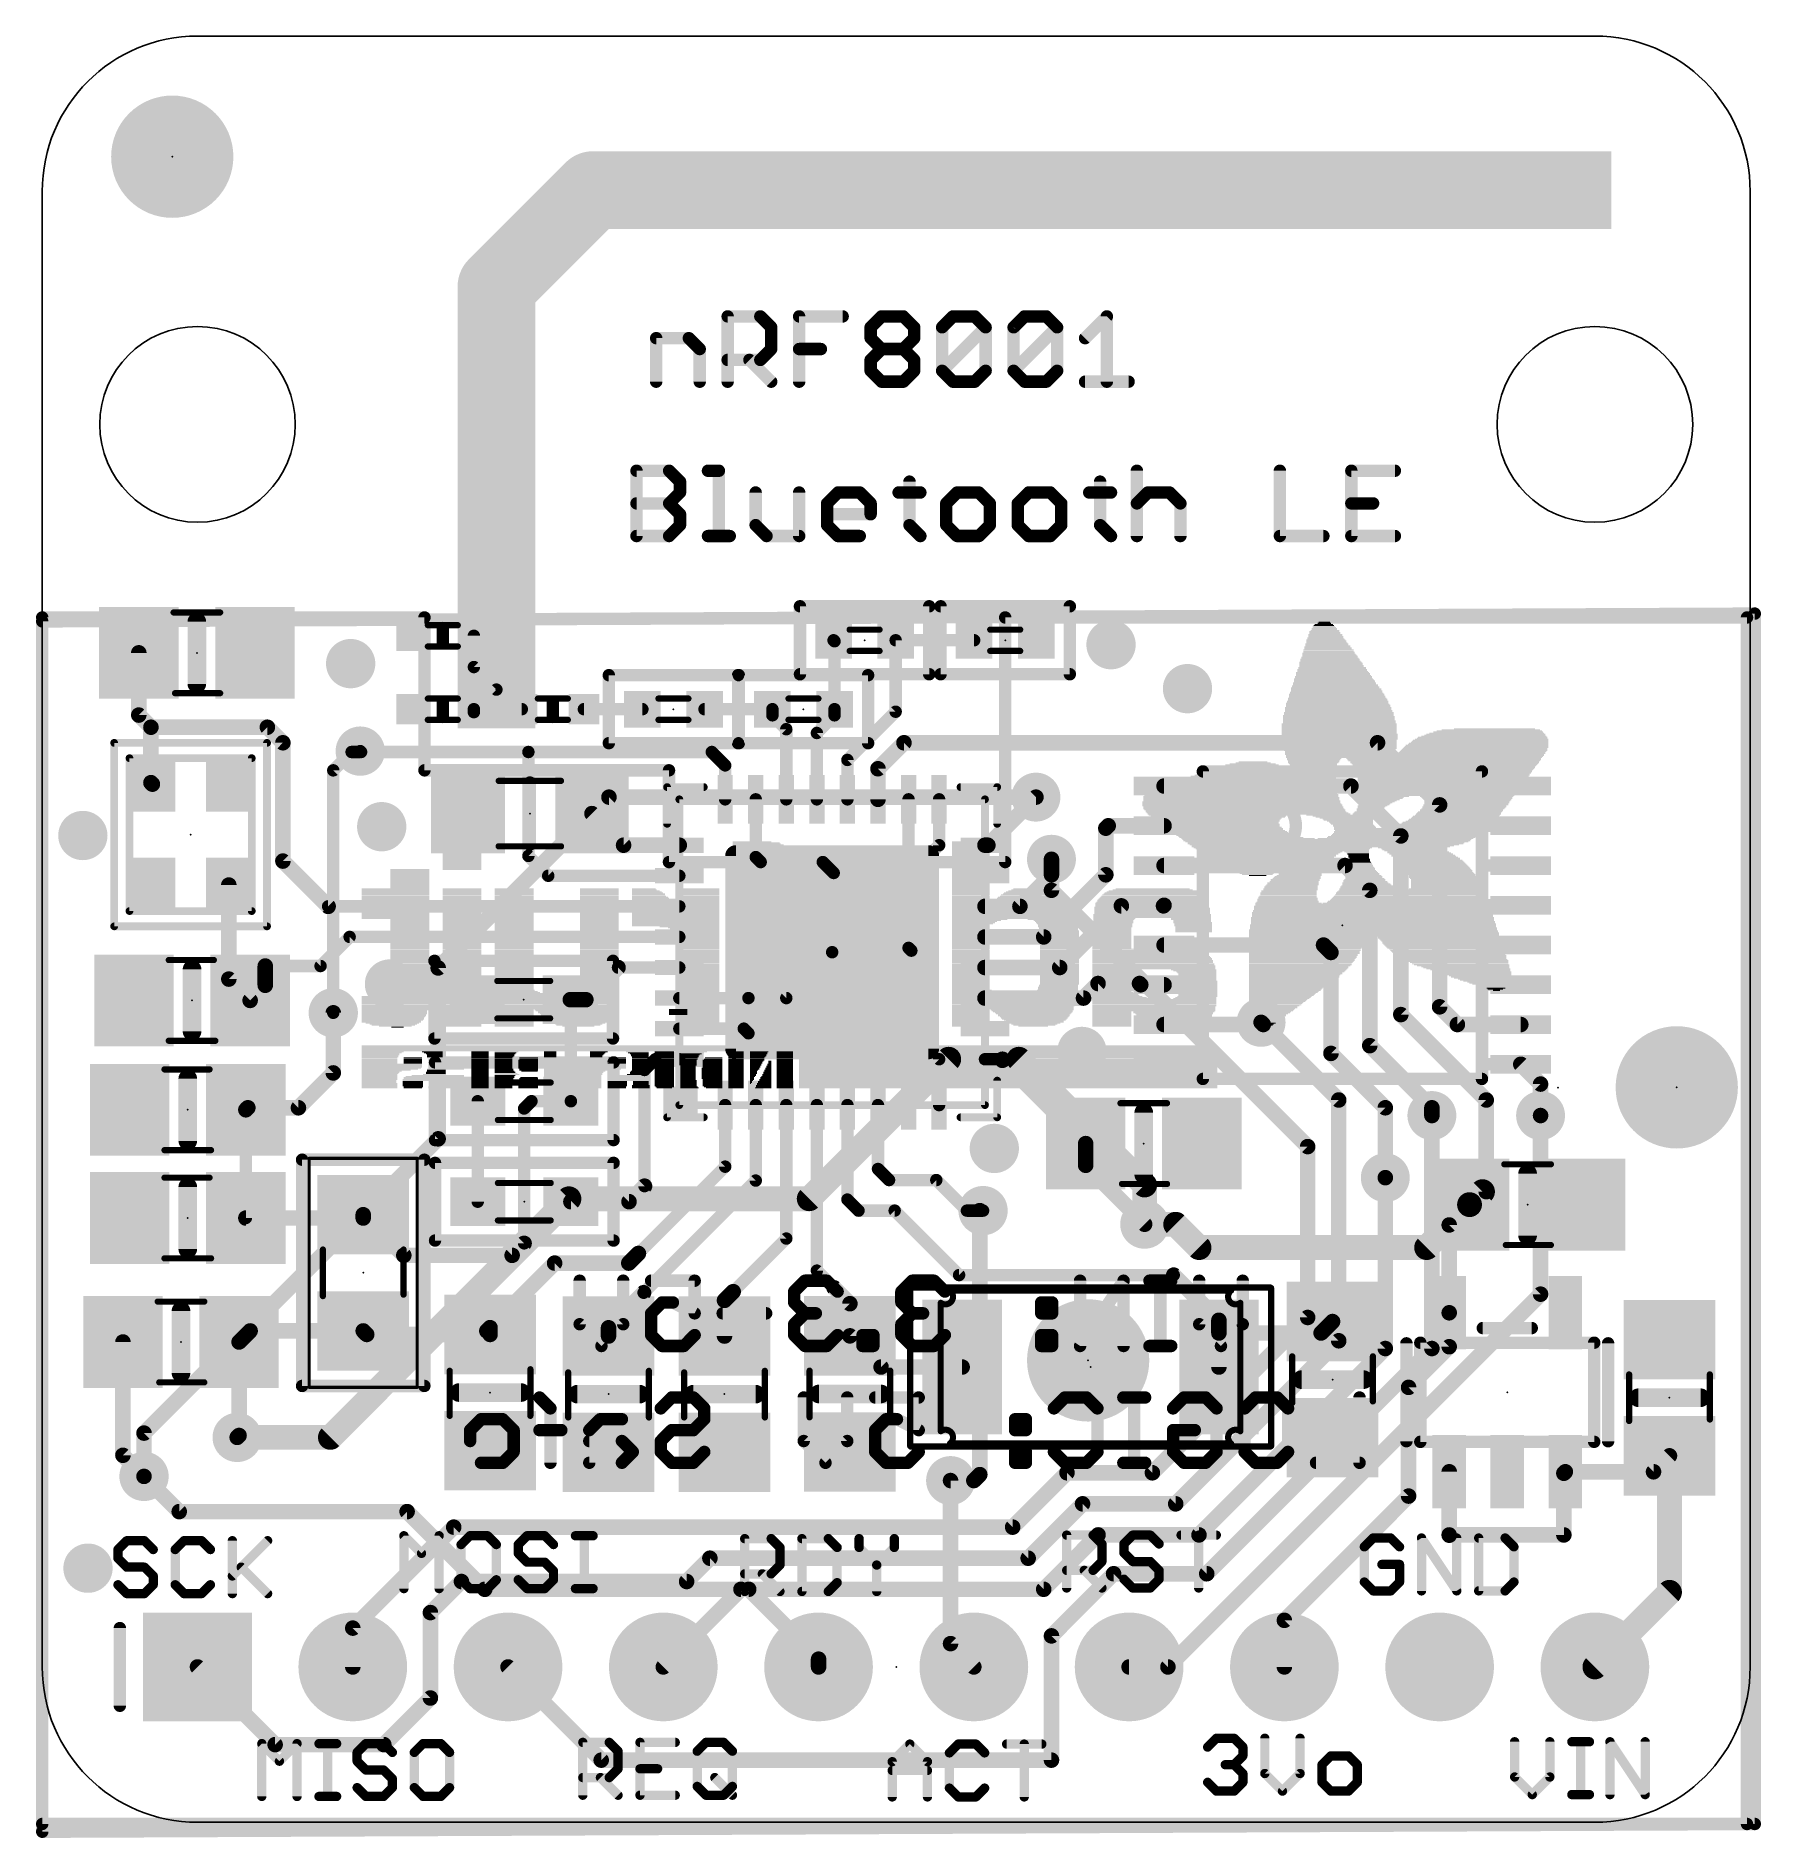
# Model space of a CAD drawing. Extents: x -0.1 to 28.1, y -0.3 to 29.2.
import ezdxf

# ---------------------------------------------------------------- set-up
doc = ezdxf.new("R2010")
doc.units = 0
for name, color, linetype in [('1', 12, 'CONTINUOUS'), ('16', 132, 'CONTINUOUS'), ('17', 110, 'CONTINUOUS'), ('18', 110, 'CONTINUOUS'), ('20', 53, 'CONTINUOUS'), ('21', 40, 'CONTINUOUS'), ('22', 6, 'CONTINUOUS'), ('23', 53, 'CONTINUOUS'), ('24', 53, 'CONTINUOUS'), ('39', 12, 'CONTINUOUS'), ('41', 12, 'CONTINUOUS'), ('51', 253, 'CONTINUOUS')]:
    doc.layers.add(name, color=color, linetype=linetype)

# ---------------------------------------------------------------- blocks, each defined once
blk = doc.blocks.new('RECT')
blk.add_solid([(-0.5, -0.5), (0.5, -0.5), (-0.5, 0.5), (0.5, 0.5)])
blk = doc.blocks.new('PIE')
at = {"const_width": 0.5}
blk.add_lwpolyline([(0, -0.25, 1), (0, 0.25, 1), (0, -0.25)], format="xyb", dxfattribs=at)
blk = doc.blocks.new('SQUAREP')
blk.add_solid([(-0.5, -0.5), (0.5, -0.5), (-0.5, 0.5), (0.5, 0.5)])
blk = doc.blocks.new('ROUNDP')
at = {"const_width": 0.5}
blk.add_lwpolyline([(0, -0.25, 1), (0, 0.25, 1), (0, -0.25)], format="xyb", dxfattribs=at)
blk = doc.blocks.new('RECT560000X560000R10')
at = {"const_width": 0.175}
blk.add_lwpolyline([(1.6625, -1.575), (1.6625, 1.575, 0.4142), (1.575, 1.6625), (-1.575, 1.6625, 0.4142), (-1.6625, 1.575), (-1.6625, -1.575, 0.4142), (-1.575, -1.6625), (1.575, -1.6625, 0.4142)], format="xyb", close=True, dxfattribs=at)
blk.add_solid([(-1.6004, -1.6004), (1.6004, -1.6004), (-1.6004, 1.6004), (1.6004, 1.6004)])
blk = doc.blocks.new('ROUNDV')
at = {"const_width": 0.5}
blk.add_lwpolyline([(0, -0.25, 1), (0, 0.25, 1), (0, -0.25)], format="xyb", dxfattribs=at)

msp = doc.modelspace()

# ---------------------------------------------------------------- linework, layer by layer
at = {"layer": '1'}
for points, const_width in [([(9.0096, 26.691), (7.4297, 25.1112)], 1.27), ([(24.4553, 26.691), (9.0096, 26.691)], 1.27), ([(7.4297, 25.1112), (7.4297, 18.5224)], 1.27), ([(0, -0.028), (0, 19.702)], 0.2032), ([(0, 19.702), (6.253, 19.702)], 0.2032), ([(6.253, 19.702), (6.253, 17.202)], 0.2032), ([(15.753, 15.702), (15.753, 19.702)], 0.2032), ([(15.753, 19.702), (27.888, 19.702)], 0.2032), ([(27.888, 19.702), (27.888, -0.028)], 0.2032), ([(7.061, 19.402), (7.061, 18.8911)], 0.2032), ([(1.5794, 18.1056), (1.5794, 19.1236)], 0.254), ([(12.961, 19.313), (12.945, 19.329)], 0.2032), ([(12.961, 18.202), (12.961, 19.313)], 0.2032), ([(13.961, 19.329), (13.961, 18.1608)], 0.2032), ([(13.961, 19.329), (15.245, 19.329)], 0.2032), ([(7.061, 18.8911), (7.4297, 18.5224)], 0.2032), ([(7.061, 18.1537), (7.4297, 18.5224)], 0.2032), ([(7.845, 18.202), (7.061, 18.202)], 0.2032), ([(7.061, 18.202), (7.061, 18.1537)], 0.2032), ([(9.818, 18.202), (8.861, 18.202)], 0.2032), ([(11.945, 18.202), (10.834, 18.202)], 0.2032), ([(11.945, 18.102), (11.945, 18.202)], 0.2032), ([(12.961, 18.102), (12.961, 18.202)], 0.2032), ([(1.778, 17.907), (1.5794, 18.1056)], 0.254), ([(3.683, 17.907), (1.778, 17.907)], 0.254), ([(1.778, 17.0002), (1.778, 17.907)], 0.254), ([(3.937, 17.653), (3.683, 17.907)], 0.254), ([(12.172, 17.875), (11.945, 18.102)], 0.2032), ([(12.172, 16.7278), (12.172, 17.875)], 0.2032), ([(12.672, 17.813), (12.961, 18.102)], 0.2032), ([(13.961, 18.1608), (13.172, 17.3718)], 0.2032), ([(3.937, 15.718), (3.937, 17.653)], 0.254), ([(12.672, 16.7278), (12.672, 17.813)], 0.2032), ([(13.672, 17.228), (14.097, 17.653)], 0.254), ([(14.097, 17.653), (21.844, 17.653)], 0.254), ([(21.844, 17.653), (22.86, 16.637)], 0.254), ([(5.2166, 17.502), (5.2022, 17.5164)], 0.2032), ([(7.953, 17.502), (5.2166, 17.502)], 0.2032), ([(10.953, 17.502), (7.953, 17.502)], 0.2032), ([(7.953, 15.802), (7.953, 17.502)], 0.2032), ([(11.172, 17.283), (10.953, 17.502)], 0.2032), ([(13.172, 16.7278), (13.172, 17.3718)], 0.2032), ([(1.8022, 16.976), (1.778, 17.0002)], 0.254), ([(6.253, 17.202), (10.253, 17.202)], 0.2032), ([(10.253, 17.202), (10.253, 15.702)], 0.2032), ([(11.172, 16.7278), (11.172, 17.283)], 0.2032), ([(13.672, 16.7278), (13.672, 17.228)], 0.254), ([(11.672, 16.7278), (11.672, 15.783)], 0.2032), ([(14.172, 16.7278), (14.172, 14.2986)], 0.2032), ([(14.672, 16.7278), (14.672, 15.9778)], 0.2032), ([(15.4698, 15.9778), (16.256, 16.764)], 0.254), ([(18.3516, 16.9452), (21.4088, 16.9452)], 0.254), ([(21.4088, 16.9452), (22.225, 16.129)], 0.254), ([(9.51, 15.9778), (8.993, 16.4948)], 0.254), ([(22.86, 16.637), (22.86, 13.335)], 0.254), ([(17.399, 16.256), (17.4382, 16.2952)], 0.254), ([(17.399, 15.494), (17.399, 16.256)], 0.254), ([(17.4382, 16.2952), (18.3516, 16.2952)], 0.254), ([(22.225, 16.129), (22.225, 13.208)], 0.254), ([(10.422, 15.9778), (9.51, 15.9778)], 0.254), ([(14.672, 15.9778), (12.922, 14.2278)], 0.2032), ([(15.422, 15.9778), (15.4698, 15.9778)], 0.254), ([(4.6772, 14.9778), (3.937, 15.718)], 0.254), ([(8.2772, 15.4778), (7.953, 15.802)], 0.2032), ([(10.253, 15.702), (15.753, 15.702)], 0.2032), ([(11.672, 15.783), (11.753, 15.702)], 0.2032), ([(11.753, 15.702), (12.7686, 15.702)], 0.2032), ([(12.7686, 15.702), (12.9474, 15.5232)], 0.2032), ([(15.9938, 14.9778), (16.51, 15.494)], 0.254), ([(16.3828, 14.4778), (17.399, 15.494)], 0.254), ([(16.51, 15.494), (16.51, 15.748)], 0.254), ([(18.3516, 15.6452), (21.3118, 15.6452)], 0.254), ([(21.3118, 15.6452), (21.717, 15.24)], 0.254), ([(3.0522, 15.326), (3.0522, 13.7884)], 0.254), ([(10.422, 15.4778), (8.2772, 15.4778)], 0.2032), ([(21.717, 15.24), (21.717, 12.7)], 0.254), ([(10.422, 14.9778), (4.6772, 14.9778)], 0.2032), ([(15.422, 14.9778), (15.9938, 14.9778)], 0.254), ([(16.6448, 13.9778), (17.653, 14.986)], 0.254), ([(17.653, 14.986), (18.3424, 14.986)], 0.254), ([(18.3424, 14.986), (18.3516, 14.9952)], 0.254), ([(5.0288, 14.4778), (4.553, 14.002)], 0.2032), ([(10.422, 14.4778), (5.0288, 14.4778)], 0.2032), ([(16.3828, 14.4778), (15.422, 14.4778)], 0.254), ([(18.3516, 14.3452), (20.9608, 14.3452)], 0.254), ([(20.9608, 14.3452), (21.082, 14.224)], 0.254), ([(12.172, 13.4778), (12.922, 14.2278)], 0.2032), ([(14.672, 12.4778), (12.922, 14.2278)], 0.2032), ([(14.172, 14.2986), (14.2174, 14.2532)], 0.2032), ([(21.082, 14.224), (21.082, 12.573)], 0.254), ([(3.0522, 13.7884), (3.401, 13.4396)], 0.254), ([(3.6484, 14.002), (3.6484, 13.687)], 0.254), ([(4.553, 14.002), (3.6484, 14.002)], 0.2032), ([(9.419, 13.9778), (8.893, 13.4518)], 0.254), ([(10.422, 13.9778), (9.419, 13.9778)], 0.2032), ([(15.422, 13.9778), (16.6448, 13.9778)], 0.254), ([(3.6484, 13.687), (3.401, 13.4396)], 0.254), ([(8.893, 13.4518), (8.639, 13.4518)], 0.254), ([(10.422, 13.4778), (11.553, 13.4778)], 0.2032), ([(11.553, 13.4778), (12.172, 13.4778)], 0.2032), ([(11.553, 12.902), (11.553, 13.4778)], 0.2032), ([(15.422, 13.4778), (17.0338, 13.4778)], 0.254), ([(17.0338, 13.4778), (17.272, 13.716)], 0.254), ([(17.272, 13.716), (17.9498, 13.716)], 0.254), ([(17.9498, 13.716), (17.9706, 13.6952)], 0.254), ([(17.9706, 13.6952), (18.3516, 13.6952)], 0.254), ([(4.761, 13.237), (4.761, 12.254)], 0.254), ([(8.6482, 13.4426), (8.639, 13.4518)], 0.2032), ([(8.6482, 11.791), (8.6482, 13.4426)], 0.2032), ([(22.225, 13.208), (23.622, 11.811)], 0.254), ([(22.86, 13.335), (23.1498, 13.0452)], 0.254), ([(10.422, 12.9778), (11.4772, 12.9778)], 0.2032), ([(11.4772, 12.9778), (11.553, 12.902)], 0.2032), ([(18.3516, 13.0452), (19.9748, 13.0452)], 0.254), ([(19.9748, 13.0452), (19.939, 13.081)], 0.254), ([(23.1498, 13.0452), (24.1872, 13.0452)], 0.254), ([(21.082, 12.573), (21.971, 11.684)], 0.254), ([(21.717, 12.7), (22.733, 11.684)], 0.254), ([(4.761, 12.254), (4.191, 11.684)], 0.254), ([(10.0288, 12.4778), (9.853, 12.302)], 0.2032), ([(9.853, 12.302), (9.853, 10.402)], 0.2032), ([(10.422, 12.4778), (10.0288, 12.4778)], 0.2032), ([(14.672, 11.7278), (14.672, 12.4778)], 0.2032), ([(15.422, 12.4778), (15.7082, 12.4778)], 0.2032), ([(15.7082, 12.4778), (15.7082, 12.4598)], 0.254), ([(15.7082, 12.4598), (17.0696, 11.0984)], 0.254), ([(24.1872, 12.3952), (24.511, 12.0714)], 0.254), ([(24.511, 12.0714), (24.511, 11.557)], 0.254), ([(3.3638, 11.684), (3.331, 11.6512)], 0.254), ([(4.191, 11.684), (3.3638, 11.684)], 0.254), ([(7.1242, 10.148), (7.1242, 11.791)], 0.2032), ([(7.883, 11.672), (8.003, 11.792)], 0.2032), ([(8.003, 11.792), (8.6472, 11.792)], 0.2032), ([(8.6472, 11.792), (8.6482, 11.791)], 0.2032), ([(11.172, 11.7278), (11.172, 10.721)], 0.2032), ([(11.672, 11.7278), (11.672, 10.494)], 0.2032), ([(12.172, 11.7278), (12.172, 9.5458)], 0.2032), ([(12.672, 11.7278), (12.672, 9.021)], 0.2032), ([(13.172, 11.7278), (13.172, 10.183)], 0.2032), ([(13.672, 11.7278), (13.672, 10.683)], 0.2032), ([(21.971, 11.684), (21.971, 10.541)], 0.254), ([(22.733, 11.684), (22.733, 11.557)], 0.254), ([(23.622, 11.811), (23.622, 10.312)], 0.254), ([(3.331, 11.6512), (3.331, 9.8812)], 0.2032), ([(7.883, 9.467), (7.883, 11.672)], 0.2032), ([(17.0696, 10.7434), (17.0696, 11.0984)], 0.254), ([(11.172, 10.721), (9.753, 9.302)], 0.2032), ([(13.672, 10.683), (13.853, 10.502)], 0.2032), ([(18.034, 9.779), (17.0696, 10.7434)], 0.254), ([(9.853, 10.402), (9.599, 10.148)], 0.254), ([(11.672, 10.494), (9.837, 8.659)], 0.2032), ([(13.853, 10.502), (14.626, 10.502)], 0.2032), ([(14.626, 10.502), (15.126, 10.002)], 0.2032), ([(23.561, 10.312), (23.349, 10.1)], 0.4064), ([(23.622, 10.312), (23.561, 10.312)], 0.4064), ([(5.2508, 9.8812), (5.2508, 9.935)], 0.254), ([(5.9148, 9.271), (5.2508, 9.935)], 0.254), ([(9.599, 10.148), (8.6482, 10.148)], 0.254), ([(13.172, 10.183), (13.353, 10.002)], 0.2032), ([(13.353, 10.002), (13.945, 10.002)], 0.2032), ([(13.945, 10.002), (14.999, 8.948)], 0.2032), ([(15.126, 10.002), (15.391, 10.002)], 0.2032), ([(22.647, 9.398), (23.349, 10.1)], 0.4064), ([(23.0164, 9.7674), (23.349, 10.1)], 0.254), ([(3.331, 9.8812), (5.2508, 9.8812)], 0.254), ([(18.542, 9.779), (18.034, 9.779)], 0.4064), ([(18.923, 9.398), (18.542, 9.779)], 0.4064), ([(23.0164, 8.3317), (23.0164, 9.7674)], 0.254), ([(7.883, 9.467), (7.687, 9.271)], 0.254), ([(12.172, 9.5458), (11.303, 8.6768)], 0.2032), ([(22.647, 9.398), (18.923, 9.398)], 0.4064), ([(7.687, 9.271), (5.9148, 9.271)], 0.254), ([(8.382, 9.144), (7.326, 8.088)], 0.254), ([(9.595, 9.144), (8.382, 9.144)], 0.254), ([(9.753, 9.302), (9.595, 9.144)], 0.254), ([(12.672, 9.021), (12.953, 8.74)], 0.2032), ([(12.953, 8.74), (13.2128, 8.4802)], 0.254), ([(14.999, 8.948), (18.51, 8.948)], 0.2032), ([(18.51, 8.948), (19.249, 8.209)], 0.254), ([(9.837, 8.659), (9.264, 8.086)], 0.254), ([(11.303, 8.6768), (11.161, 8.5348)], 0.254), ([(11.161, 8.5348), (11.161, 7.9508)], 0.254), ([(13.2128, 8.4802), (13.2128, 7.954)], 0.254), ([(19.249, 8.209), (19.249, 8.001)], 0.254), ([(21.1082, 8.1884), (20.9208, 8.001)], 0.254), ([(23.0164, 7.7764), (23.0164, 8.3317)], 0.254), ([(1.32, 7.854), (1.32, 6.001)], 0.254), ([(3.401, 8.035), (3.22, 7.854)], 0.254), ([(3.22, 7.854), (3.22, 6.325)], 0.254), ([(5.2508, 8.035), (3.401, 8.035)], 0.254), ([(5.3086, 7.9772), (5.2508, 8.035)], 0.254), ([(7.326, 7.9772), (5.3086, 7.9772)], 0.254), ([(7.326, 8.088), (7.273, 8.035)], 0.254), ([(7.326, 8.088), (7.326, 7.9772)], 0.254), ([(9.264, 8.086), (9.264, 7.9508)], 0.254), ([(13.2128, 7.954), (13.7224, 7.4444)], 0.254), ([(19.249, 8.001), (19.249, 7.4444)], 0.254), ([(20.9208, 8.001), (19.249, 8.001)], 0.254), ([(22.352, 7.112), (23.0164, 7.7764)], 0.254), ([(13.7224, 7.4444), (15.049, 7.4444)], 0.254), ([(22.352, 5.334), (22.352, 7.112)], 0.254), ([(3.22, 6.325), (3.189, 6.294)], 0.254), ([(26.6198, 3.7598), (26.6198, 5.9924)], 0.4064), ([(1.32, 6.001), (1.665, 5.656)], 0.254), ([(26.6198, 5.9924), (26.3589, 5.7315)], 0.254), ([(1.665, 5.656), (2.241, 5.08)], 0.254), ([(14.859, 2.921), (14.859, 5.588)], 0.254), ([(23.0164, 4.699), (23.0164, 5.7315)], 0.254), ([(24.9164, 5.7315), (24.892, 5.7071)], 0.254), ([(24.892, 5.7071), (24.892, 4.699)], 0.254), ([(26.3589, 5.7315), (24.9164, 5.7315)], 0.254), ([(22.352, 5.334), (20.32, 3.302)], 0.254), ([(2.241, 5.08), (5.969, 5.08)], 0.254), ([(5.969, 5.08), (7.239, 3.81)], 0.254), ([(23.0164, 4.6942), (23.0164, 4.699)], 0.254), ([(24.892, 4.699), (23.0164, 4.699)], 0.254), ([(7.239, 3.81), (11.557, 3.81)], 0.254), ([(11.557, 3.81), (12.7, 2.667)], 0.254), ([(26.6198, 3.7598), (25.4, 2.54)], 0.4064), ([(20.32, 3.302), (20.32, 2.54)], 0.254), ([(15.24, 2.54), (14.859, 2.921)], 0.254), ([(12.7, 2.667), (12.7, 2.54)], 0.254), ([(27.888, -0.028), (0, -0.028)], 0.2032)]:
    msp.add_lwpolyline(points, dxfattribs=dict(at, const_width=const_width))
for points, const_width in [([(9.0096, 27.0085, 1), (9.0096, 26.3735)], 0.635), ([(9.2341, 26.4665, 1), (8.7851, 26.9155)], 0.635), ([(24.4553, 26.3735, 1), (24.4553, 27.0085)], 0.635), ([(7.7472, 25.1112, 1), (7.1122, 25.1112)], 0.635), ([(7.2052, 25.3357, 1), (7.6542, 24.8867)], 0.635), ([(0.0508, 19.702, 1), (-0.0508, 19.702)], 0.1016), ([(0, 19.7528, 1), (0, 19.6512)], 0.1016), ([(6.3038, 19.702, 1), (6.2022, 19.702)], 0.1016), ([(6.253, 19.6512, 1), (6.253, 19.7528)], 0.1016), ([(15.8038, 19.702, 1), (15.7022, 19.702)], 0.1016), ([(15.753, 19.7528, 1), (15.753, 19.6512)], 0.1016), ([(27.9388, 19.702, 1), (27.8372, 19.702)], 0.1016), ([(27.888, 19.6512, 1), (27.888, 19.7528)], 0.1016), ([(7.1118, 19.402, 1), (7.0102, 19.402)], 0.1016), ([(1.6429, 19.1236, 1), (1.5159, 19.1236)], 0.127), ([(12.9809, 19.3649, 1), (12.9091, 19.2931)], 0.1016), ([(13.0118, 19.313, 1), (12.9102, 19.313)], 0.1016), ([(12.9251, 19.2771, 1), (12.9969, 19.3489)], 0.1016), ([(14.0118, 19.329, 1), (13.9102, 19.329)], 0.1016), ([(13.961, 19.3798, 1), (13.961, 19.2782)], 0.1016), ([(15.245, 19.2782, 1), (15.245, 19.3798)], 0.1016), ([(7.0969, 18.927, 1), (7.0251, 18.8552)], 0.1016), ([(7.0102, 18.8911, 1), (7.1118, 18.8911)], 0.1016), ([(7.1122, 18.5224, 1), (7.7472, 18.5224)], 0.635), ([(7.4656, 18.4865, 1), (7.3938, 18.5583)], 0.1016), ([(7.3938, 18.4865, 1), (7.4656, 18.5583)], 0.1016), ([(7.061, 18.2528, 1), (7.061, 18.1512)], 0.1016), ([(7.1118, 18.202, 1), (7.0102, 18.202)], 0.1016), ([(7.845, 18.1512, 1), (7.845, 18.2528)], 0.1016), ([(8.861, 18.2528, 1), (8.861, 18.1512)], 0.1016), ([(9.818, 18.1512, 1), (9.818, 18.2528)], 0.1016), ([(10.834, 18.2528, 1), (10.834, 18.1512)], 0.1016), ([(11.9958, 18.202, 1), (11.8942, 18.202)], 0.1016), ([(11.945, 18.1512, 1), (11.945, 18.2528)], 0.1016), ([(13.0118, 18.202, 1), (12.9102, 18.202)], 0.1016), ([(1.6243, 18.1505, 1), (1.5345, 18.0607)], 0.127), ([(1.5159, 18.1056, 1), (1.6429, 18.1056)], 0.127), ([(1.778, 17.9705, 1), (1.778, 17.8435)], 0.127), ([(1.8415, 17.907, 1), (1.7145, 17.907)], 0.127), ([(1.7331, 17.8621, 1), (1.8229, 17.9519)], 0.127), ([(3.7279, 17.9519, 1), (3.6381, 17.8621)], 0.127), ([(3.683, 17.8435, 1), (3.683, 17.9705)], 0.127), ([(7.0251, 18.1896, 1), (7.0969, 18.1178)], 0.1016), ([(7.0102, 18.1537, 1), (7.1118, 18.1537)], 0.1016), ([(11.9809, 18.1379, 1), (11.9091, 18.0661)], 0.1016), ([(11.8942, 18.102, 1), (11.9958, 18.102)], 0.1016), ([(12.2228, 17.875, 1), (12.1212, 17.875)], 0.1016), ([(12.9102, 18.202, 1), (13.0118, 18.202)], 0.1016), ([(12.9102, 18.102, 1), (13.0118, 18.102)], 0.1016), ([(12.9969, 18.0661, 1), (12.9251, 18.1379)], 0.1016), ([(13.9102, 18.1608, 1), (14.0118, 18.1608)], 0.1016), ([(13.9969, 18.1249, 1), (13.9251, 18.1967)], 0.1016), ([(4.0005, 17.653, 1), (3.8735, 17.653)], 0.127), ([(3.8921, 17.6081, 1), (3.9819, 17.6979)], 0.127), ([(12.1361, 17.8391, 1), (12.2079, 17.9109)], 0.1016), ([(12.7228, 17.813, 1), (12.6212, 17.813)], 0.1016), ([(12.6361, 17.8489, 1), (12.7079, 17.7771)], 0.1016), ([(14.097, 17.7165, 1), (14.097, 17.5895)], 0.127), ([(14.1419, 17.6081, 1), (14.0521, 17.6979)], 0.127), ([(21.8889, 17.6979, 1), (21.7991, 17.6081)], 0.127), ([(21.844, 17.5895, 1), (21.844, 17.7165)], 0.127), ([(5.2381, 17.5523, 1), (5.1663, 17.4805)], 0.1016), ([(5.2166, 17.5528, 1), (5.2166, 17.4512)], 0.1016), ([(5.1807, 17.4661, 1), (5.2525, 17.5379)], 0.1016), ([(7.953, 17.5528, 1), (7.953, 17.4512)], 0.1016), ([(8.0038, 17.502, 1), (7.9022, 17.502)], 0.1016), ([(7.953, 17.4512, 1), (7.953, 17.5528)], 0.1016), ([(10.9889, 17.5379, 1), (10.9171, 17.4661)], 0.1016), ([(10.953, 17.4512, 1), (10.953, 17.5528)], 0.1016), ([(13.2228, 17.3718, 1), (13.1212, 17.3718)], 0.1016), ([(13.1361, 17.4077, 1), (13.2079, 17.3359)], 0.1016), ([(1.8229, 17.0451, 1), (1.7331, 16.9553)], 0.127), ([(6.253, 17.2528, 1), (6.253, 17.1512)], 0.1016), ([(6.2022, 17.202, 1), (6.3038, 17.202)], 0.1016), ([(10.3038, 17.202, 1), (10.2022, 17.202)], 0.1016), ([(10.253, 17.1512, 1), (10.253, 17.2528)], 0.1016), ([(11.2228, 17.283, 1), (11.1212, 17.283)], 0.1016), ([(11.1361, 17.2471, 1), (11.2079, 17.3189)], 0.1016), ([(13.7355, 17.228, 1), (13.6085, 17.228)], 0.127), ([(13.6271, 17.2729, 1), (13.7169, 17.1831)], 0.127), ([(1.7145, 17.0002, 1), (1.8415, 17.0002)], 0.127), ([(1.7573, 16.9311, 1), (1.8471, 17.0209)], 0.127), ([(11.7228, 16.7278, 1), (11.6212, 16.7278)], 0.1016), ([(14.2228, 16.7278, 1), (14.1212, 16.7278)], 0.1016), ([(14.7228, 16.7278, 1), (14.6212, 16.7278)], 0.1016), ([(16.3009, 16.7191, 1), (16.2111, 16.8089)], 0.127), ([(18.3516, 17.0087, 1), (18.3516, 16.8817)], 0.127), ([(21.4537, 16.9901, 1), (21.3639, 16.9003)], 0.127), ([(21.4088, 16.8817, 1), (21.4088, 17.0087)], 0.127), ([(9.0379, 16.5397, 1), (8.9481, 16.4499)], 0.127), ([(11.1212, 16.7278, 1), (11.2228, 16.7278)], 0.1016), ([(12.1212, 16.7278, 1), (12.2228, 16.7278)], 0.1016), ([(12.6212, 16.7278, 1), (12.7228, 16.7278)], 0.1016), ([(13.1212, 16.7278, 1), (13.2228, 16.7278)], 0.1016), ([(13.6085, 16.7278, 1), (13.7355, 16.7278)], 0.127), ([(22.9235, 16.637, 1), (22.7965, 16.637)], 0.127), ([(22.8151, 16.5921, 1), (22.9049, 16.6819)], 0.127), ([(17.4625, 16.256, 1), (17.3355, 16.256)], 0.127), ([(17.3541, 16.3009, 1), (17.4439, 16.2111)], 0.127), ([(17.4382, 16.3587, 1), (17.4382, 16.2317)], 0.127), ([(17.4831, 16.2503, 1), (17.3933, 16.3401)], 0.127), ([(18.3516, 16.2317, 1), (18.3516, 16.3587)], 0.127), ([(22.2885, 16.129, 1), (22.1615, 16.129)], 0.127), ([(22.1801, 16.0841, 1), (22.2699, 16.1739)], 0.127), ([(9.51, 16.0413, 1), (9.51, 15.9143)], 0.127), ([(9.4651, 15.9329, 1), (9.5549, 16.0227)], 0.127), ([(10.422, 15.9143, 1), (10.422, 16.0413)], 0.127), ([(14.6212, 15.9778, 1), (14.7228, 15.9778)], 0.1016), ([(14.7079, 15.9419, 1), (14.6361, 16.0137)], 0.1016), ([(15.422, 16.0413, 1), (15.422, 15.9143)], 0.127), ([(15.4249, 16.0227, 1), (15.5147, 15.9329)], 0.127), ([(15.4698, 15.9143, 1), (15.4698, 16.0413)], 0.127), ([(3.9819, 15.7629, 1), (3.8921, 15.6731)], 0.127), ([(3.8735, 15.718, 1), (4.0005, 15.718)], 0.127), ([(7.9889, 15.8379, 1), (7.9171, 15.7661)], 0.1016), ([(7.9022, 15.802, 1), (8.0038, 15.802)], 0.1016), ([(10.253, 15.7528, 1), (10.253, 15.6512)], 0.1016), ([(10.2022, 15.702, 1), (10.3038, 15.702)], 0.1016), ([(11.7079, 15.8189, 1), (11.6361, 15.7471)], 0.1016), ([(11.6212, 15.783, 1), (11.7228, 15.783)], 0.1016), ([(11.753, 15.7528, 1), (11.753, 15.6512)], 0.1016), ([(11.7171, 15.6661, 1), (11.7889, 15.7379)], 0.1016), ([(12.8045, 15.7379, 1), (12.7327, 15.6661)], 0.1016), ([(12.7686, 15.6512, 1), (12.7686, 15.7528)], 0.1016), ([(15.7022, 15.702, 1), (15.8038, 15.702)], 0.1016), ([(15.753, 15.6512, 1), (15.753, 15.7528)], 0.1016), ([(16.5735, 15.748, 1), (16.4465, 15.748)], 0.127), ([(16.5549, 15.4491, 1), (16.4651, 15.5389)], 0.127), ([(17.4439, 15.4491, 1), (17.3541, 15.5389)], 0.127), ([(18.3516, 15.7087, 1), (18.3516, 15.5817)], 0.127), ([(21.3567, 15.6901, 1), (21.2669, 15.6003)], 0.127), ([(21.3118, 15.5817, 1), (21.3118, 15.7087)], 0.127), ([(3.1157, 15.326, 1), (2.9887, 15.326)], 0.127), ([(8.2772, 15.5286, 1), (8.2772, 15.427)], 0.1016), ([(8.2413, 15.4419, 1), (8.3131, 15.5137)], 0.1016), ([(10.422, 15.427, 1), (10.422, 15.5286)], 0.1016), ([(12.9115, 15.4873, 1), (12.9833, 15.5591)], 0.1016), ([(16.4465, 15.494, 1), (16.5735, 15.494)], 0.127), ([(17.3355, 15.494, 1), (17.4625, 15.494)], 0.127), ([(21.7805, 15.24, 1), (21.6535, 15.24)], 0.127), ([(21.6721, 15.1951, 1), (21.7619, 15.2849)], 0.127), ([(4.6323, 14.9329, 1), (4.7221, 15.0227)], 0.127), ([(4.6772, 15.0286, 1), (4.6772, 14.927)], 0.1016), ([(10.422, 14.927, 1), (10.422, 15.0286)], 0.1016), ([(15.422, 15.0413, 1), (15.422, 14.9143)], 0.127), ([(15.9489, 15.0227, 1), (16.0387, 14.9329)], 0.127), ([(15.9938, 14.9143, 1), (15.9938, 15.0413)], 0.127), ([(17.653, 15.0495, 1), (17.653, 14.9225)], 0.127), ([(17.6979, 14.9411, 1), (17.6081, 15.0309)], 0.127), ([(18.2975, 15.0309, 1), (18.3873, 14.9411)], 0.127), ([(18.3965, 14.9503, 1), (18.3067, 15.0401)], 0.127), ([(18.3424, 14.9225, 1), (18.3424, 15.0495)], 0.127), ([(5.0288, 14.5286, 1), (5.0288, 14.427)], 0.1016), ([(5.0647, 14.4419, 1), (4.9929, 14.5137)], 0.1016), ([(10.422, 14.427, 1), (10.422, 14.5286)], 0.1016), ([(15.422, 14.5413, 1), (15.422, 14.4143)], 0.127), ([(16.3379, 14.5227, 1), (16.4277, 14.4329)], 0.127), ([(16.3828, 14.4143, 1), (16.3828, 14.5413)], 0.127), ([(18.3516, 14.4087, 1), (18.3516, 14.2817)], 0.127), ([(21.0057, 14.3901, 1), (20.9159, 14.3003)], 0.127), ([(20.9608, 14.2817, 1), (20.9608, 14.4087)], 0.127), ([(12.9579, 14.2637, 1), (12.8861, 14.1919)], 0.1016), ([(12.8861, 14.2637, 1), (12.9579, 14.1919)], 0.1016), ([(12.9579, 14.1919, 1), (12.8861, 14.2637)], 0.1016), ([(14.2079, 14.3345, 1), (14.1361, 14.2627)], 0.1016), ([(14.1212, 14.2986, 1), (14.2228, 14.2986)], 0.1016), ([(14.1815, 14.2173, 1), (14.2533, 14.2891)], 0.1016), ([(21.1455, 14.224, 1), (21.0185, 14.224)], 0.127), ([(21.0371, 14.1791, 1), (21.1269, 14.2689)], 0.127), ([(3.0971, 13.8333, 1), (3.0073, 13.7435)], 0.127), ([(2.9887, 13.7884, 1), (3.1157, 13.7884)], 0.127), ([(3.7119, 14.002, 1), (3.5849, 14.002)], 0.127), ([(3.6484, 14.0528, 1), (3.6484, 13.9512)], 0.1016), ([(4.5171, 14.0379, 1), (4.5889, 13.9661)], 0.1016), ([(4.553, 13.9512, 1), (4.553, 14.0528)], 0.1016), ([(9.4639, 13.9329, 1), (9.3741, 14.0227)], 0.127), ([(9.419, 14.0286, 1), (9.419, 13.927)], 0.1016), ([(10.422, 13.927, 1), (10.422, 14.0286)], 0.1016), ([(15.422, 14.0413, 1), (15.422, 13.9143)], 0.127), ([(16.5999, 14.0227, 1), (16.6897, 13.9329)], 0.127), ([(16.6448, 13.9143, 1), (16.6448, 14.0413)], 0.127), ([(3.5849, 13.687, 1), (3.7119, 13.687)], 0.127), ([(3.6933, 13.6421, 1), (3.6035, 13.7319)], 0.127), ([(8.639, 13.5153, 1), (8.639, 13.3883)], 0.127), ([(8.8481, 13.4967, 1), (8.9379, 13.4069)], 0.127), ([(8.893, 13.3883, 1), (8.893, 13.5153)], 0.127), ([(10.422, 13.5286, 1), (10.422, 13.427)], 0.1016), ([(11.553, 13.5286, 1), (11.553, 13.427)], 0.1016), ([(11.6038, 13.4778, 1), (11.5022, 13.4778)], 0.1016), ([(11.553, 13.427, 1), (11.553, 13.5286)], 0.1016), ([(12.1361, 13.5137, 1), (12.2079, 13.4419)], 0.1016), ([(12.172, 13.427, 1), (12.172, 13.5286)], 0.1016), ([(15.422, 13.5413, 1), (15.422, 13.4143)], 0.127), ([(16.9889, 13.5227, 1), (17.0787, 13.4329)], 0.127), ([(17.0338, 13.4143, 1), (17.0338, 13.5413)], 0.127), ([(17.272, 13.7795, 1), (17.272, 13.6525)], 0.127), ([(17.3169, 13.6711, 1), (17.2271, 13.7609)], 0.127), ([(17.9947, 13.7609, 1), (17.9049, 13.6711)], 0.127), ([(17.9706, 13.7587, 1), (17.9706, 13.6317)], 0.127), ([(17.9257, 13.6503, 1), (18.0155, 13.7401)], 0.127), ([(17.9498, 13.6525, 1), (17.9498, 13.7795)], 0.127), ([(18.3516, 13.6317, 1), (18.3516, 13.7587)], 0.127), ([(3.3561, 13.4845, 1), (3.4459, 13.3947)], 0.127), ([(3.3561, 13.3947, 1), (3.4459, 13.4845)], 0.127), ([(4.8245, 13.237, 1), (4.6975, 13.237)], 0.127), ([(8.6749, 13.4877, 1), (8.6031, 13.4159)], 0.1016), ([(8.699, 13.4426, 1), (8.5974, 13.4426)], 0.1016), ([(8.6123, 13.4067, 1), (8.6841, 13.4785)], 0.1016), ([(22.2699, 13.2529, 1), (22.1801, 13.1631)], 0.127), ([(22.1615, 13.208, 1), (22.2885, 13.208)], 0.127), ([(22.9049, 13.3799, 1), (22.8151, 13.2901)], 0.127), ([(22.7965, 13.335, 1), (22.9235, 13.335)], 0.127), ([(10.422, 13.0286, 1), (10.422, 12.927)], 0.1016), ([(11.5131, 13.0137, 1), (11.4413, 12.9419)], 0.1016), ([(11.4772, 12.927, 1), (11.4772, 13.0286)], 0.1016), ([(11.5171, 12.8661, 1), (11.5889, 12.9379)], 0.1016), ([(18.3516, 13.1087, 1), (18.3516, 12.9817)], 0.127), ([(19.9839, 13.1259, 1), (19.8941, 13.0361)], 0.127), ([(19.9299, 13.0003, 1), (20.0197, 13.0901)], 0.127), ([(19.9748, 12.9817, 1), (19.9748, 13.1087)], 0.127), ([(23.1498, 13.1087, 1), (23.1498, 12.9817)], 0.127), ([(23.1049, 13.0003, 1), (23.1947, 13.0901)], 0.127), ([(24.1872, 12.9817, 1), (24.1872, 13.1087)], 0.127), ([(11.5022, 12.902, 1), (11.6038, 12.902)], 0.1016), ([(21.1269, 12.6179, 1), (21.0371, 12.5281)], 0.127), ([(21.7619, 12.7449, 1), (21.6721, 12.6551)], 0.127), ([(21.6535, 12.7, 1), (21.7805, 12.7)], 0.127), ([(4.8059, 12.2091, 1), (4.7161, 12.2989)], 0.127), ([(9.9038, 12.302, 1), (9.8022, 12.302)], 0.1016), ([(9.8171, 12.3379, 1), (9.8889, 12.2661)], 0.1016), ([(10.0288, 12.5286, 1), (10.0288, 12.427)], 0.1016), ([(10.0647, 12.4419, 1), (9.9929, 12.5137)], 0.1016), ([(10.422, 12.427, 1), (10.422, 12.5286)], 0.1016), ([(14.7228, 12.4778, 1), (14.6212, 12.4778)], 0.1016), ([(14.6361, 12.4419, 1), (14.7079, 12.5137)], 0.1016), ([(15.422, 12.5286, 1), (15.422, 12.427)], 0.1016), ([(15.7717, 12.4778, 1), (15.6447, 12.4778)], 0.127), ([(15.7531, 12.5047, 1), (15.6633, 12.4149)], 0.127), ([(15.6447, 12.4598, 1), (15.7717, 12.4598)], 0.127), ([(15.7082, 12.427, 1), (15.7082, 12.5286)], 0.1016), ([(21.0185, 12.573, 1), (21.1455, 12.573)], 0.127), ([(24.2321, 12.4401, 1), (24.1423, 12.3503)], 0.127), ([(4.6975, 12.254, 1), (4.8245, 12.254)], 0.127), ([(24.5745, 12.0714, 1), (24.4475, 12.0714)], 0.127), ([(24.4661, 12.0265, 1), (24.5559, 12.1163)], 0.127), ([(3.3638, 11.7475, 1), (3.3638, 11.6205)], 0.127), ([(3.4087, 11.6391, 1), (3.3189, 11.7289)], 0.127), ([(4.1461, 11.7289, 1), (4.2359, 11.6391)], 0.127), ([(4.191, 11.6205, 1), (4.191, 11.7475)], 0.127), ([(7.175, 11.791, 1), (7.0734, 11.791)], 0.1016), ([(8.003, 11.8428, 1), (8.003, 11.7412)], 0.1016), ([(8.0389, 11.7561, 1), (7.9671, 11.8279)], 0.1016), ([(8.6831, 11.8279, 1), (8.6113, 11.7561)], 0.1016), ([(8.5974, 11.791, 1), (8.699, 11.791)], 0.1016), ([(8.6123, 11.7551, 1), (8.6841, 11.8269)], 0.1016), ([(8.6472, 11.7412, 1), (8.6472, 11.8428)], 0.1016), ([(11.2228, 11.7278, 1), (11.1212, 11.7278)], 0.1016), ([(11.7228, 11.7278, 1), (11.6212, 11.7278)], 0.1016), ([(12.2228, 11.7278, 1), (12.1212, 11.7278)], 0.1016), ([(12.7228, 11.7278, 1), (12.6212, 11.7278)], 0.1016), ([(13.2228, 11.7278, 1), (13.1212, 11.7278)], 0.1016), ([(13.7228, 11.7278, 1), (13.6212, 11.7278)], 0.1016), ([(22.0345, 11.684, 1), (21.9075, 11.684)], 0.127), ([(21.9261, 11.6391, 1), (22.0159, 11.7289)], 0.127), ([(22.7965, 11.684, 1), (22.6695, 11.684)], 0.127), ([(22.6881, 11.6391, 1), (22.7779, 11.7289)], 0.127), ([(23.6855, 11.811, 1), (23.5585, 11.811)], 0.127), ([(23.5771, 11.7661, 1), (23.6669, 11.8559)], 0.127), ([(3.2861, 11.6961, 1), (3.3759, 11.6063)], 0.127), ([(3.3818, 11.6512, 1), (3.2802, 11.6512)], 0.1016), ([(7.9338, 11.672, 1), (7.8322, 11.672)], 0.1016), ([(7.8471, 11.7079, 1), (7.9189, 11.6361)], 0.1016), ([(14.6212, 11.7278, 1), (14.7228, 11.7278)], 0.1016), ([(22.6695, 11.557, 1), (22.7965, 11.557)], 0.127), ([(24.4475, 11.557, 1), (24.5745, 11.557)], 0.127), ([(17.1331, 11.0984, 1), (17.0061, 11.0984)], 0.127), ([(17.0247, 11.0535, 1), (17.1145, 11.1433)], 0.127), ([(11.1212, 10.721, 1), (11.2228, 10.721)], 0.1016), ([(11.2079, 10.6851, 1), (11.1361, 10.7569)], 0.1016), ([(13.7079, 10.7189, 1), (13.6361, 10.6471)], 0.1016), ([(13.6212, 10.683, 1), (13.7228, 10.683)], 0.1016), ([(17.1145, 10.7883, 1), (17.0247, 10.6985)], 0.127), ([(17.0061, 10.7434, 1), (17.1331, 10.7434)], 0.127), ([(9.8979, 10.3571, 1), (9.8081, 10.4469)], 0.127), ([(9.8022, 10.402, 1), (9.9038, 10.402)], 0.1016), ([(11.6212, 10.494, 1), (11.7228, 10.494)], 0.1016), ([(11.7079, 10.4581, 1), (11.6361, 10.5299)], 0.1016), ([(13.853, 10.5528, 1), (13.853, 10.4512)], 0.1016), ([(13.8171, 10.4661, 1), (13.8889, 10.5379)], 0.1016), ([(14.6619, 10.5379, 1), (14.5901, 10.4661)], 0.1016), ([(14.626, 10.4512, 1), (14.626, 10.5528)], 0.1016), ([(21.9075, 10.541, 1), (22.0345, 10.541)], 0.127), ([(23.561, 10.4136, 1), (23.561, 10.2104)], 0.2032), ([(23.6328, 10.2402, 1), (23.4892, 10.3838)], 0.2032), ([(23.5585, 10.312, 1), (23.6855, 10.312)], 0.127), ([(23.622, 10.2104, 1), (23.622, 10.4136)], 0.2032), ([(5.3143, 9.935, 1), (5.1873, 9.935)], 0.127), ([(5.2957, 9.9799, 1), (5.2059, 9.8901)], 0.127), ([(7.0734, 10.148, 1), (7.175, 10.148)], 0.1016), ([(8.6482, 10.2115, 1), (8.6482, 10.0845)], 0.127), ([(9.5541, 10.1929, 1), (9.6439, 10.1031)], 0.127), ([(9.599, 10.0845, 1), (9.599, 10.2115)], 0.127), ([(13.2079, 10.2189, 1), (13.1361, 10.1471)], 0.1016), ([(13.1212, 10.183, 1), (13.2228, 10.183)], 0.1016), ([(13.353, 10.0528, 1), (13.353, 9.9512)], 0.1016), ([(13.3171, 9.9661, 1), (13.3889, 10.0379)], 0.1016), ([(13.9809, 10.0379, 1), (13.9091, 9.9661)], 0.1016), ([(13.945, 9.9512, 1), (13.945, 10.0528)], 0.1016), ([(15.126, 10.0528, 1), (15.126, 9.9512)], 0.1016), ([(15.0901, 9.9661, 1), (15.1619, 10.0379)], 0.1016), ([(15.391, 9.9512, 1), (15.391, 10.0528)], 0.1016), ([(23.2772, 10.1718, 1), (23.4208, 10.0282)], 0.2032), ([(23.4208, 10.0282, 1), (23.2772, 10.1718)], 0.2032), ([(23.3939, 10.0551, 1), (23.3041, 10.1449)], 0.127), ([(3.331, 9.9447, 1), (3.331, 9.8177)], 0.127), ([(3.2802, 9.8812, 1), (3.3818, 9.8812)], 0.1016), ([(5.1873, 9.8812, 1), (5.3143, 9.8812)], 0.127), ([(5.2508, 9.8177, 1), (5.2508, 9.9447)], 0.127), ([(18.034, 9.8806, 1), (18.034, 9.6774)], 0.2032), ([(17.9891, 9.7341, 1), (18.0789, 9.8239)], 0.127), ([(18.6138, 9.8508, 1), (18.4702, 9.7072)], 0.2032), ([(18.542, 9.6774, 1), (18.542, 9.8806)], 0.2032), ([(23.0799, 9.7674, 1), (22.9529, 9.7674)], 0.127), ([(22.9715, 9.8123, 1), (23.0613, 9.7225)], 0.127), ([(7.9279, 9.4221, 1), (7.8381, 9.5119)], 0.127), ([(7.8322, 9.467, 1), (7.9338, 9.467)], 0.1016), ([(12.1212, 9.5458, 1), (12.2228, 9.5458)], 0.1016), ([(12.2079, 9.5099, 1), (12.1361, 9.5817)], 0.1016), ([(18.923, 9.4996, 1), (18.923, 9.2964)], 0.2032), ([(18.8512, 9.3262, 1), (18.9948, 9.4698)], 0.2032), ([(22.5752, 9.4698, 1), (22.7188, 9.3262)], 0.2032), ([(22.647, 9.2964, 1), (22.647, 9.4996)], 0.2032), ([(5.9148, 9.3345, 1), (5.9148, 9.2075)], 0.127), ([(5.8699, 9.2261, 1), (5.9597, 9.3159)], 0.127), ([(7.6421, 9.3159, 1), (7.7319, 9.2261)], 0.127), ([(7.687, 9.2075, 1), (7.687, 9.3345)], 0.127), ([(8.382, 9.2075, 1), (8.382, 9.0805)], 0.127), ([(8.4269, 9.0991, 1), (8.3371, 9.1889)], 0.127), ([(9.5501, 9.1889, 1), (9.6399, 9.0991)], 0.127), ([(9.595, 9.0805, 1), (9.595, 9.2075)], 0.127), ([(9.7979, 9.2571, 1), (9.7081, 9.3469)], 0.127), ([(9.7171, 9.3379, 1), (9.7889, 9.2661)], 0.1016), ([(12.7079, 9.0569, 1), (12.6361, 8.9851)], 0.1016), ([(12.6212, 9.021, 1), (12.7228, 9.021)], 0.1016), ([(12.9979, 8.7849, 1), (12.9081, 8.6951)], 0.127), ([(14.999, 8.9988, 1), (14.999, 8.8972)], 0.1016), ([(14.9631, 8.9121, 1), (15.0349, 8.9839)], 0.1016), ([(18.5549, 8.9929, 1), (18.4651, 8.9031)], 0.127), ([(18.51, 8.8972, 1), (18.51, 8.9988)], 0.1016), ([(9.8819, 8.6141, 1), (9.7921, 8.7039)], 0.127), ([(9.8011, 8.6949, 1), (9.8729, 8.6231)], 0.1016), ([(11.2245, 8.5348, 1), (11.0975, 8.5348)], 0.127), ([(11.1161, 8.5797, 1), (11.2059, 8.4899)], 0.127), ([(11.3479, 8.6319, 1), (11.2581, 8.7217)], 0.127), ([(11.2671, 8.7127, 1), (11.3389, 8.6409)], 0.1016), ([(12.9171, 8.7041, 1), (12.9889, 8.7759)], 0.1016), ([(13.2763, 8.4802, 1), (13.1493, 8.4802)], 0.127), ([(13.1679, 8.4353, 1), (13.2577, 8.5251)], 0.127), ([(19.3125, 8.209, 1), (19.1855, 8.209)], 0.127), ([(19.2041, 8.1641, 1), (19.2939, 8.2539)], 0.127), ([(21.1531, 8.1435, 1), (21.0633, 8.2333)], 0.127), ([(23.0799, 8.3317, 1), (22.9529, 8.3317)], 0.127), ([(22.9529, 8.3317, 1), (23.0799, 8.3317)], 0.127), ([(1.3835, 7.854, 1), (1.2565, 7.854)], 0.127), ([(3.2835, 7.854, 1), (3.1565, 7.854)], 0.127), ([(3.1751, 7.8989, 1), (3.2649, 7.8091)], 0.127), ([(3.401, 8.0985, 1), (3.401, 7.9715)], 0.127), ([(3.4459, 7.9901, 1), (3.3561, 8.0799)], 0.127), ([(5.2957, 8.0799, 1), (5.2059, 7.9901)], 0.127), ([(5.3086, 8.0407, 1), (5.3086, 7.9137)], 0.127), ([(5.2508, 7.9715, 1), (5.2508, 8.0985)], 0.127), ([(5.2637, 7.9323, 1), (5.3535, 8.0221)], 0.127), ([(7.2281, 8.0799, 1), (7.3179, 7.9901)], 0.127), ([(7.3895, 8.088, 1), (7.2625, 8.088)], 0.127), ([(7.2811, 8.1329, 1), (7.3709, 8.0431)], 0.127), ([(7.2625, 7.9772, 1), (7.3895, 7.9772)], 0.127), ([(7.3709, 8.0431, 1), (7.2811, 8.1329)], 0.127), ([(7.326, 7.9137, 1), (7.326, 8.0407)], 0.127), ([(9.3275, 8.086, 1), (9.2005, 8.086)], 0.127), ([(9.2191, 8.1309, 1), (9.3089, 8.0411)], 0.127), ([(9.2005, 7.9508, 1), (9.3275, 7.9508)], 0.127), ([(11.0975, 7.9508, 1), (11.2245, 7.9508)], 0.127), ([(13.2577, 7.9989, 1), (13.1679, 7.9091)], 0.127), ([(13.1493, 7.954, 1), (13.2763, 7.954)], 0.127), ([(19.3125, 8.001, 1), (19.1855, 8.001)], 0.127), ([(19.249, 8.0645, 1), (19.249, 7.9375)], 0.127), ([(19.1855, 8.001, 1), (19.3125, 8.001)], 0.127), ([(20.8759, 8.0459, 1), (20.9657, 7.9561)], 0.127), ([(20.9208, 7.9375, 1), (20.9208, 8.0645)], 0.127), ([(22.9529, 7.7764, 1), (23.0799, 7.7764)], 0.127), ([(23.0613, 7.7315, 1), (22.9715, 7.8213)], 0.127), ([(13.7224, 7.5079, 1), (13.7224, 7.3809)], 0.127), ([(13.6775, 7.3995, 1), (13.7673, 7.4893)], 0.127), ([(15.049, 7.3809, 1), (15.049, 7.5079)], 0.127), ([(19.1855, 7.4444, 1), (19.3125, 7.4444)], 0.127), ([(22.4155, 7.112, 1), (22.2885, 7.112)], 0.127), ([(22.3071, 7.1569, 1), (22.3969, 7.0671)], 0.127), ([(3.1441, 6.3389, 1), (3.2339, 6.2491)], 0.127), ([(3.1565, 6.325, 1), (3.2835, 6.325)], 0.127), ([(3.2649, 6.2801, 1), (3.1751, 6.3699)], 0.127), ([(26.7214, 5.9924, 1), (26.5182, 5.9924)], 0.2032), ([(1.3649, 6.0459, 1), (1.2751, 5.9561)], 0.127), ([(1.2565, 6.001, 1), (1.3835, 6.001)], 0.127), ([(26.6647, 5.9475, 1), (26.5749, 6.0373)], 0.127), ([(1.7099, 5.7009, 1), (1.6201, 5.6111)], 0.127), ([(1.6201, 5.6111, 1), (1.7099, 5.7009)], 0.127), ([(14.9225, 5.588, 1), (14.7955, 5.588)], 0.127), ([(23.0799, 5.7315, 1), (22.9529, 5.7315)], 0.127), ([(24.9555, 5.7071, 1), (24.8285, 5.7071)], 0.127), ([(24.8471, 5.752, 1), (24.9369, 5.6622)], 0.127), ([(24.9164, 5.795, 1), (24.9164, 5.668)], 0.127), ([(24.9613, 5.6866, 1), (24.8715, 5.7764)], 0.127), ([(26.314, 5.7764, 1), (26.4038, 5.6866)], 0.127), ([(26.3589, 5.668, 1), (26.3589, 5.795)], 0.127), ([(22.2885, 5.334, 1), (22.4155, 5.334)], 0.127), ([(22.3969, 5.2891, 1), (22.3071, 5.3789)], 0.127), ([(2.241, 5.1435, 1), (2.241, 5.0165)], 0.127), ([(2.1961, 5.0351, 1), (2.2859, 5.1249)], 0.127), ([(6.0139, 5.1249, 1), (5.9241, 5.0351)], 0.127), ([(5.969, 5.0165, 1), (5.969, 5.1435)], 0.127), ([(23.0799, 4.699, 1), (22.9529, 4.699)], 0.127), ([(23.0164, 4.7625, 1), (23.0164, 4.6355)], 0.127), ([(22.9529, 4.699, 1), (23.0799, 4.699)], 0.127), ([(22.9529, 4.6942, 1), (23.0799, 4.6942)], 0.127), ([(24.8285, 4.699, 1), (24.9555, 4.699)], 0.127), ([(24.892, 4.6355, 1), (24.892, 4.7625)], 0.127), ([(7.239, 3.8735, 1), (7.239, 3.7465)], 0.127), ([(7.1941, 3.7651, 1), (7.2839, 3.8549)], 0.127), ([(11.6019, 3.8549, 1), (11.5121, 3.7651)], 0.127), ([(11.557, 3.7465, 1), (11.557, 3.8735)], 0.127), ([(26.5182, 3.7598, 1), (26.7214, 3.7598)], 0.2032), ([(26.6916, 3.688, 1), (26.548, 3.8316)], 0.2032), ([(20.3835, 3.302, 1), (20.2565, 3.302)], 0.127), ([(20.2751, 3.3469, 1), (20.3649, 3.2571)], 0.127), ([(14.9039, 2.9659, 1), (14.8141, 2.8761)], 0.127), ([(14.7955, 2.921, 1), (14.9225, 2.921)], 0.127), ([(12.7635, 2.667, 1), (12.6365, 2.667)], 0.127), ([(12.6551, 2.6221, 1), (12.7449, 2.7119)], 0.127), ([(25.3282, 2.6118, 1), (25.4718, 2.4682)], 0.2032), ([(12.6365, 2.54, 1), (12.7635, 2.54)], 0.127), ([(15.1951, 2.4951, 1), (15.2849, 2.5849)], 0.127), ([(20.2565, 2.54, 1), (20.3835, 2.54)], 0.127), ([(0, 0.0228, 1), (0, -0.0788)], 0.1016), ([(-0.0508, -0.028, 1), (0.0508, -0.028)], 0.1016), ([(27.8372, -0.028, 1), (27.9388, -0.028)], 0.1016), ([(27.888, -0.0788, 1), (27.888, 0.0228)], 0.1016)]:
    msp.add_lwpolyline(points, format="xyb", dxfattribs=dict(at, const_width=const_width))
at = {"layer": '16'}
for points, const_width in [([(0, 19.638), (28.015, 19.765)], 0.2032), ([(28.015, 19.765), (28.015, -0.028)], 0.2032), ([(0, -0.155), (0, 19.638)], 0.2032), ([(4.761, 17.202), (5.061, 17.502)], 0.2032), ([(5.061, 17.502), (5.1878, 17.502)], 0.2032), ([(5.1878, 17.502), (5.2022, 17.5164)], 0.2032), ([(4.761, 13.237), (4.761, 17.202)], 0.2032), ([(9.271, 16.764), (6.477, 13.97)], 0.254), ([(16.256, 16.764), (9.271, 16.764)], 0.254), ([(16.51, 15.24), (16.51, 15.748)], 0.254), ([(16.51, 15.24), (20.701, 11.049)], 0.254), ([(6.477, 13.97), (6.477, 11.176)], 0.254), ([(19.939, 13.081), (21.209, 11.811)], 0.254), ([(12.547, 10.196), (14.8288, 12.4778)], 0.4064), ([(15.9772, 12.4778), (14.8288, 12.4778)], 0.4064), ([(15.9772, 12.4778), (18.034, 10.421)], 0.4064), ([(21.209, 11.811), (21.209, 7.874)], 0.254), ([(22.733, 11.557), (22.733, 7.747)], 0.254), ([(24.511, 11.557), (24.511, 8.636)], 0.254), ([(6.477, 11.176), (1.665, 6.364)], 0.254), ([(20.701, 11.049), (20.701, 8.255)], 0.254), ([(18.034, 10.421), (18.034, 9.779)], 0.4064), ([(21.971, 10.541), (21.971, 7.747)], 0.254), ([(8.616, 10.196), (4.714, 6.294)], 0.4064), ([(8.616, 10.196), (12.547, 10.196)], 0.4064), ([(15.337, 10.002), (15.337, 5.685)], 0.254), ([(15.391, 10.002), (15.337, 10.002)], 0.2032), ([(24.511, 8.636), (18.415, 2.54)], 0.254), ([(20.701, 8.255), (18.161, 5.715)], 0.254), ([(21.209, 7.874), (18.542, 5.207)], 0.254), ([(21.971, 7.747), (18.923, 4.699)], 0.254), ([(22.733, 7.747), (19.05, 4.064)], 0.254), ([(1.665, 6.364), (1.665, 5.656)], 0.254), ([(4.714, 6.294), (3.189, 6.294)], 0.4064), ([(15.24, 5.588), (14.859, 5.588)], 0.254), ([(15.337, 5.685), (15.24, 5.588)], 0.254), ([(16.764, 5.715), (15.875, 4.826)], 0.254), ([(18.161, 5.715), (16.764, 5.715)], 0.254), ([(17.018, 5.207), (16.129, 4.318)], 0.254), ([(18.542, 5.207), (17.018, 5.207)], 0.254), ([(6.731, 4.826), (5.08, 3.175)], 0.254), ([(15.875, 4.826), (6.731, 4.826)], 0.254), ([(17.272, 4.699), (16.383, 3.81)], 0.254), ([(18.923, 4.699), (17.272, 4.699)], 0.254), ([(10.922, 4.318), (10.541, 3.937)], 0.254), ([(16.129, 4.318), (10.922, 4.318)], 0.254), ([(17.526, 4.064), (16.51, 3.048)], 0.254), ([(19.05, 4.064), (17.526, 4.064)], 0.254), ([(6.858, 3.937), (6.35, 3.429)], 0.254), ([(10.541, 3.937), (6.858, 3.937)], 0.254), ([(11.43, 3.81), (10.16, 2.54)], 0.254), ([(16.383, 3.81), (11.43, 3.81)], 0.254), ([(6.35, 3.429), (6.35, 2.032)], 0.254), ([(5.08, 3.175), (5.08, 2.54)], 0.254), ([(16.51, 3.048), (16.51, 1.016)], 0.254), ([(3.81, 1.27), (2.54, 2.54)], 0.254), ([(9.144, 1.016), (7.62, 2.54)], 0.254), ([(18.415, 2.54), (17.78, 2.54)], 0.254), ([(6.35, 2.032), (5.588, 1.27)], 0.254), ([(5.588, 1.27), (3.81, 1.27)], 0.254), ([(16.51, 1.016), (9.144, 1.016)], 0.254), ([(28.015, -0.028), (0, -0.155)], 0.2032)]:
    msp.add_lwpolyline(points, dxfattribs=dict(at, const_width=const_width))
for points, const_width in [([(28.0658, 19.765, 1), (27.9642, 19.765)], 0.1016), ([(28.0152, 19.7142, 1), (28.0148, 19.8158)], 0.1016), ([(-0.0002, 19.6888, 1), (0.0002, 19.5872)], 0.1016), ([(0.0508, 19.638, 1), (-0.0508, 19.638)], 0.1016), ([(5.061, 17.5528, 1), (5.061, 17.4512)], 0.1016), ([(5.0969, 17.4661, 1), (5.0251, 17.5379)], 0.1016), ([(5.1519, 17.5379, 1), (5.2237, 17.4661)], 0.1016), ([(5.2381, 17.4805, 1), (5.1663, 17.5523)], 0.1016), ([(5.1878, 17.4512, 1), (5.1878, 17.5528)], 0.1016), ([(4.8118, 17.202, 1), (4.7102, 17.202)], 0.1016), ([(4.7251, 17.2379, 1), (4.7969, 17.1661)], 0.1016), ([(9.271, 16.8275, 1), (9.271, 16.7005)], 0.127), ([(9.3159, 16.7191, 1), (9.2261, 16.8089)], 0.127), ([(16.256, 16.7005, 1), (16.256, 16.8275)], 0.127), ([(16.5735, 15.748, 1), (16.4465, 15.748)], 0.127), ([(16.5549, 15.2849, 1), (16.4651, 15.1951)], 0.127), ([(16.4465, 15.24, 1), (16.5735, 15.24)], 0.127), ([(6.5405, 13.97, 1), (6.4135, 13.97)], 0.127), ([(6.4321, 14.0149, 1), (6.5219, 13.9251)], 0.127), ([(4.7102, 13.237, 1), (4.8118, 13.237)], 0.1016), ([(19.9839, 13.1259, 1), (19.8941, 13.0361)], 0.127), ([(14.8288, 12.5794, 1), (14.8288, 12.3762)], 0.2032), ([(14.9006, 12.406, 1), (14.757, 12.5496)], 0.2032), ([(16.049, 12.5496, 1), (15.9054, 12.406)], 0.2032), ([(15.9772, 12.3762, 1), (15.9772, 12.5794)], 0.2032), ([(21.2725, 11.811, 1), (21.1455, 11.811)], 0.127), ([(21.1641, 11.7661, 1), (21.2539, 11.8559)], 0.127), ([(22.7965, 11.557, 1), (22.6695, 11.557)], 0.127), ([(24.5745, 11.557, 1), (24.4475, 11.557)], 0.127), ([(6.4135, 11.176, 1), (6.5405, 11.176)], 0.127), ([(6.5219, 11.1311, 1), (6.4321, 11.2209)], 0.127), ([(20.7645, 11.049, 1), (20.6375, 11.049)], 0.127), ([(20.6561, 11.0041, 1), (20.7459, 11.0939)], 0.127), ([(18.1356, 10.421, 1), (17.9324, 10.421)], 0.2032), ([(22.0345, 10.541, 1), (21.9075, 10.541)], 0.127), ([(8.616, 10.2976, 1), (8.616, 10.0944)], 0.2032), ([(8.6878, 10.1242, 1), (8.5442, 10.2678)], 0.2032), ([(12.4752, 10.2678, 1), (12.6188, 10.1242)], 0.2032), ([(12.547, 10.0944, 1), (12.547, 10.2976)], 0.2032), ([(17.9622, 10.3492, 1), (18.1058, 10.4928)], 0.2032), ([(15.4005, 10.002, 1), (15.2735, 10.002)], 0.127), ([(15.337, 10.0528, 1), (15.337, 9.9512)], 0.1016), ([(15.391, 9.9512, 1), (15.391, 10.0528)], 0.1016), ([(17.9324, 9.779, 1), (18.1356, 9.779)], 0.2032), ([(24.4475, 8.636, 1), (24.5745, 8.636)], 0.127), ([(24.5559, 8.5911, 1), (24.4661, 8.6809)], 0.127), ([(20.6375, 8.255, 1), (20.7645, 8.255)], 0.127), ([(20.7459, 8.2101, 1), (20.6561, 8.2999)], 0.127), ([(21.2539, 7.8291, 1), (21.1641, 7.9189)], 0.127), ([(21.1455, 7.874, 1), (21.2725, 7.874)], 0.127), ([(21.9075, 7.747, 1), (22.0345, 7.747)], 0.127), ([(22.0159, 7.7021, 1), (21.9261, 7.7919)], 0.127), ([(22.6695, 7.747, 1), (22.7965, 7.747)], 0.127), ([(22.7779, 7.7021, 1), (22.6881, 7.7919)], 0.127), ([(1.7285, 6.364, 1), (1.6015, 6.364)], 0.127), ([(3.189, 6.3956, 1), (3.189, 6.1924)], 0.2032), ([(4.714, 6.1924, 1), (4.714, 6.3956)], 0.2032), ([(1.6201, 6.4089, 1), (1.7099, 6.3191)], 0.127), ([(4.6422, 6.3658, 1), (4.7858, 6.2222)], 0.2032), ([(1.6015, 5.656, 1), (1.7285, 5.656)], 0.127), ([(14.859, 5.6515, 1), (14.859, 5.5245)], 0.127), ([(15.1951, 5.6329, 1), (15.2849, 5.5431)], 0.127), ([(15.24, 5.5245, 1), (15.24, 5.6515)], 0.127), ([(15.2735, 5.685, 1), (15.4005, 5.685)], 0.127), ([(15.3819, 5.6401, 1), (15.2921, 5.7299)], 0.127), ([(16.764, 5.7785, 1), (16.764, 5.6515)], 0.127), ([(16.8089, 5.6701, 1), (16.7191, 5.7599)], 0.127), ([(18.1161, 5.7599, 1), (18.2059, 5.6701)], 0.127), ([(18.161, 5.6515, 1), (18.161, 5.7785)], 0.127), ([(17.018, 5.2705, 1), (17.018, 5.1435)], 0.127), ([(17.0629, 5.1621, 1), (16.9731, 5.2519)], 0.127), ([(18.4971, 5.2519, 1), (18.5869, 5.1621)], 0.127), ([(18.542, 5.1435, 1), (18.542, 5.2705)], 0.127), ([(6.731, 4.8895, 1), (6.731, 4.7625)], 0.127), ([(6.7759, 4.7811, 1), (6.6861, 4.8709)], 0.127), ([(15.8301, 4.8709, 1), (15.9199, 4.7811)], 0.127), ([(15.875, 4.7625, 1), (15.875, 4.8895)], 0.127), ([(17.272, 4.7625, 1), (17.272, 4.6355)], 0.127), ([(17.3169, 4.6541, 1), (17.2271, 4.7439)], 0.127), ([(18.8781, 4.7439, 1), (18.9679, 4.6541)], 0.127), ([(18.923, 4.6355, 1), (18.923, 4.7625)], 0.127), ([(10.922, 4.3815, 1), (10.922, 4.2545)], 0.127), ([(10.9669, 4.2731, 1), (10.8771, 4.3629)], 0.127), ([(16.0841, 4.3629, 1), (16.1739, 4.2731)], 0.127), ([(16.129, 4.2545, 1), (16.129, 4.3815)], 0.127), ([(17.526, 4.1275, 1), (17.526, 4.0005)], 0.127), ([(17.5709, 4.0191, 1), (17.4811, 4.1089)], 0.127), ([(19.0051, 4.1089, 1), (19.0949, 4.0191)], 0.127), ([(19.05, 4.0005, 1), (19.05, 4.1275)], 0.127), ([(6.858, 4.0005, 1), (6.858, 3.8735)], 0.127), ([(6.9029, 3.8921, 1), (6.8131, 3.9819)], 0.127), ([(10.4961, 3.9819, 1), (10.5859, 3.8921)], 0.127), ([(10.541, 3.8735, 1), (10.541, 4.0005)], 0.127), ([(11.43, 3.8735, 1), (11.43, 3.7465)], 0.127), ([(11.4749, 3.7651, 1), (11.3851, 3.8549)], 0.127), ([(16.3381, 3.8549, 1), (16.4279, 3.7651)], 0.127), ([(16.383, 3.7465, 1), (16.383, 3.8735)], 0.127), ([(6.4135, 3.429, 1), (6.2865, 3.429)], 0.127), ([(6.3051, 3.4739, 1), (6.3949, 3.3841)], 0.127), ([(5.1435, 3.175, 1), (5.0165, 3.175)], 0.127), ([(5.0351, 3.2199, 1), (5.1249, 3.1301)], 0.127), ([(16.5735, 3.048, 1), (16.4465, 3.048)], 0.127), ([(16.4651, 3.0929, 1), (16.5549, 3.0031)], 0.127), ([(2.5849, 2.5849, 1), (2.4951, 2.4951)], 0.127), ([(7.6649, 2.5849, 1), (7.5751, 2.4951)], 0.127), ([(17.78, 2.6035, 1), (17.78, 2.4765)], 0.127), ([(18.415, 2.4765, 1), (18.415, 2.6035)], 0.127), ([(5.0165, 2.54, 1), (5.1435, 2.54)], 0.127), ([(10.1151, 2.5849, 1), (10.2049, 2.4951)], 0.127), ([(18.3701, 2.5849, 1), (18.4599, 2.4951)], 0.127), ([(6.2865, 2.032, 1), (6.4135, 2.032)], 0.127), ([(6.3949, 1.9871, 1), (6.3051, 2.0769)], 0.127), ([(3.81, 1.3335, 1), (3.81, 1.2065)], 0.127), ([(3.7651, 1.2251, 1), (3.8549, 1.3149)], 0.127), ([(5.5431, 1.3149, 1), (5.6329, 1.2251)], 0.127), ([(5.588, 1.2065, 1), (5.588, 1.3335)], 0.127), ([(9.144, 1.0795, 1), (9.144, 0.9525)], 0.127), ([(9.0991, 0.9711, 1), (9.1889, 1.0609)], 0.127), ([(16.4465, 1.016, 1), (16.5735, 1.016)], 0.127), ([(16.51, 0.9525, 1), (16.51, 1.0795)], 0.127), ([(27.9642, -0.028, 1), (28.0658, -0.028)], 0.1016), ([(28.0152, -0.0788, 1), (28.0148, 0.0228)], 0.1016), ([(-0.0002, -0.1042, 1), (0.0002, -0.2058)], 0.1016), ([(-0.0508, -0.155, 1), (0.0508, -0.155)], 0.1016)]:
    msp.add_lwpolyline(points, format="xyb", dxfattribs=dict(at, const_width=const_width))
at = {"layer": '20'}
for p, q in [((2.54, 29.21), (25.4, 29.21)), ((0, 2.54), (0, 26.67)), ((27.94, 26.67), (27.94, 2.54)), ((25.4, 0), (2.54, 0))]:
    msp.add_line(p, q, dxfattribs=at)
for centre in [(2.54, 22.86), (25.4, 22.86)]:
    msp.add_circle(centre, 1.6, dxfattribs=at)
for centre, start, end in [((2.54, 26.67), 90, 180), ((25.4, 26.67), 0, 90), ((2.54, 2.54), 180, 270), ((25.4, 2.54), 270, 0)]:
    msp.add_arc(centre, 2.54, start, end, dxfattribs=at)
at = {"layer": '21'}
for points, const_width in [([(11.213, 23.5576), (11.213, 24.6253)], 0.2032), ([(11.213, 24.6253), (11.7469, 24.6253)], 0.2032), ([(11.7469, 24.6253), (11.9248, 24.4474)], 0.2032), ([(11.9248, 24.4474), (11.9248, 24.0915)], 0.2032), ([(12.3824, 23.5576), (12.3824, 24.6253)], 0.2032), ([(12.3824, 24.6253), (13.0942, 24.6253)], 0.2032), ([(13.5518, 24.4474), (13.7297, 24.6253)], 0.2032), ([(13.5518, 24.2694), (13.5518, 24.4474)], 0.2032), ([(13.7297, 24.6253), (14.0856, 24.6253)], 0.2032), ([(14.0856, 24.6253), (14.2636, 24.4474)], 0.2032), ([(14.2636, 24.4474), (14.2636, 24.2694)], 0.2032), ([(14.7212, 24.4474), (14.8991, 24.6253)], 0.2032), ([(14.7212, 23.7355), (14.7212, 24.4474)], 0.2032), ([(14.7212, 23.7355), (15.433, 24.4474)], 0.2032), ([(14.8991, 24.6253), (15.255, 24.6253)], 0.2032), ([(15.255, 24.6253), (15.433, 24.4474)], 0.2032), ([(15.433, 24.4474), (15.433, 23.7355)], 0.2032), ([(15.8906, 24.4474), (16.0685, 24.6253)], 0.2032), ([(15.8906, 23.7355), (15.8906, 24.4474)], 0.2032), ([(15.8906, 23.7355), (16.6024, 24.4474)], 0.2032), ([(16.0685, 24.6253), (16.4244, 24.6253)], 0.2032), ([(16.4244, 24.6253), (16.6024, 24.4474)], 0.2032), ([(16.6024, 24.4474), (16.6024, 23.7355)], 0.2032), ([(17.06, 24.2694), (17.4159, 24.6253)], 0.2032), ([(17.4159, 24.6253), (17.4159, 23.5576)], 0.2032), ([(10.0436, 23.5576), (10.0436, 24.2694)], 0.2032), ([(10.0436, 24.2694), (10.5775, 24.2694)], 0.2032), ([(10.5775, 24.2694), (10.7554, 24.0915)], 0.2032), ([(10.7554, 24.0915), (10.7554, 23.5576)], 0.2032), ([(11.9248, 24.0915), (11.7469, 23.9135)], 0.2032), ([(12.3824, 24.0915), (12.7383, 24.0915)], 0.2032), ([(13.7297, 24.0915), (13.5518, 24.2694)], 0.2032), ([(13.5518, 23.9135), (13.7297, 24.0915)], 0.2032), ([(13.7297, 24.0915), (14.0856, 24.0915)], 0.2032), ([(14.2636, 24.2694), (14.0856, 24.0915)], 0.2032), ([(14.0856, 24.0915), (14.2636, 23.9135)], 0.2032), ([(11.7469, 23.9135), (11.213, 23.9135)], 0.2032), ([(11.5689, 23.9135), (11.9248, 23.5576)], 0.2032), ([(13.5518, 23.7355), (13.5518, 23.9135)], 0.2032), ([(14.2636, 23.9135), (14.2636, 23.7355)], 0.2032), ([(13.7297, 23.5576), (13.5518, 23.7355)], 0.2032), ([(14.0856, 23.5576), (13.7297, 23.5576)], 0.2032), ([(14.2636, 23.7355), (14.0856, 23.5576)], 0.2032), ([(14.8991, 23.5576), (14.7212, 23.7355)], 0.2032), ([(15.255, 23.5576), (14.8991, 23.5576)], 0.2032), ([(15.433, 23.7355), (15.255, 23.5576)], 0.2032), ([(16.0685, 23.5576), (15.8906, 23.7355)], 0.2032), ([(16.4244, 23.5576), (16.0685, 23.5576)], 0.2032), ([(16.6024, 23.7355), (16.4244, 23.5576)], 0.2032), ([(17.06, 23.5576), (17.7718, 23.5576)], 0.2032), ([(9.7216, 21.0336), (9.7216, 22.1013)], 0.2032), ([(9.7216, 22.1013), (10.2555, 22.1013)], 0.2032), ([(10.2555, 22.1013), (10.4334, 21.9234)], 0.2032), ([(10.891, 22.1013), (11.0689, 22.1013)], 0.2032), ([(11.0689, 22.1013), (11.0689, 21.0336)], 0.2032), ([(17.9074, 22.1013), (17.9074, 21.0336)], 0.2032), ([(20.2462, 22.1013), (20.2462, 21.0336)], 0.2032), ([(22.1274, 22.1013), (21.4156, 22.1013)], 0.2032), ([(21.4156, 22.1013), (21.4156, 21.0336)], 0.2032), ([(10.4334, 21.7454), (10.2555, 21.5675)], 0.2032), ([(10.4334, 21.9234), (10.4334, 21.7454)], 0.2032), ([(11.6706, 21.7454), (11.6706, 21.2116)], 0.2032), ([(12.3824, 21.0336), (12.3824, 21.7454)], 0.2032), ([(12.84, 21.5675), (13.0179, 21.7454)], 0.2032), ([(13.0179, 21.7454), (13.3738, 21.7454)], 0.2032), ([(13.3738, 21.7454), (13.5518, 21.5675)], 0.2032), ([(14.0094, 21.7454), (14.3653, 21.7454)], 0.2032), ([(14.1873, 21.9234), (14.1873, 21.2116)], 0.2032), ([(14.9669, 21.7454), (14.789, 21.5675)], 0.2032), ([(15.3228, 21.7454), (14.9669, 21.7454)], 0.2032), ([(15.5008, 21.5675), (15.3228, 21.7454)], 0.2032), ([(16.1363, 21.7454), (15.9584, 21.5675)], 0.2032), ([(16.4922, 21.7454), (16.1363, 21.7454)], 0.2032), ([(16.6702, 21.5675), (16.4922, 21.7454)], 0.2032), ([(17.1278, 21.7454), (17.4837, 21.7454)], 0.2032), ([(17.3057, 21.9234), (17.3057, 21.2116)], 0.2032), ([(17.9074, 21.5675), (18.0853, 21.7454)], 0.2032), ([(18.0853, 21.7454), (18.4412, 21.7454)], 0.2032), ([(18.4412, 21.7454), (18.6192, 21.5675)], 0.2032), ([(9.7216, 21.5675), (10.2555, 21.5675)], 0.2032), ([(10.2555, 21.5675), (10.4334, 21.3895)], 0.2032), ([(12.84, 21.2116), (12.84, 21.5675)], 0.2032), ([(13.5518, 21.5675), (13.5518, 21.3895)], 0.2032), ([(14.789, 21.5675), (14.789, 21.2116)], 0.2032), ([(15.5008, 21.2116), (15.5008, 21.5675)], 0.2032), ([(15.9584, 21.5675), (15.9584, 21.2116)], 0.2032), ([(16.6702, 21.2116), (16.6702, 21.5675)], 0.2032), ([(18.6192, 21.5675), (18.6192, 21.0336)], 0.2032), ([(21.4156, 21.5675), (21.7715, 21.5675)], 0.2032), ([(10.4334, 21.2116), (10.2555, 21.0336)], 0.2032), ([(10.4334, 21.3895), (10.4334, 21.2116)], 0.2032), ([(11.6706, 21.2116), (11.8485, 21.0336)], 0.2032), ([(13.5518, 21.3895), (12.84, 21.3895)], 0.2032), ([(13.0179, 21.0336), (12.84, 21.2116)], 0.2032), ([(14.1873, 21.2116), (14.3653, 21.0336)], 0.2032), ([(14.789, 21.2116), (14.9669, 21.0336)], 0.2032), ([(15.3228, 21.0336), (15.5008, 21.2116)], 0.2032), ([(15.9584, 21.2116), (16.1363, 21.0336)], 0.2032), ([(16.4922, 21.0336), (16.6702, 21.2116)], 0.2032), ([(17.3057, 21.2116), (17.4837, 21.0336)], 0.2032), ([(10.2555, 21.0336), (9.7216, 21.0336)], 0.2032), ([(10.891, 21.0336), (11.2469, 21.0336)], 0.2032), ([(11.8485, 21.0336), (12.3824, 21.0336)], 0.2032), ([(13.3738, 21.0336), (13.0179, 21.0336)], 0.2032), ([(14.9669, 21.0336), (15.3228, 21.0336)], 0.2032), ([(16.1363, 21.0336), (16.4922, 21.0336)], 0.2032), ([(20.2462, 21.0336), (20.958, 21.0336)], 0.2032), ([(21.4156, 21.0336), (22.1274, 21.0336)], 0.2032), ([(2.5294, 19.6316), (2.5294, 18.6156)], 0.3048), ([(12.3957, 19.8847), (14.5103, 19.8847)], 0.2032), ([(12.3957, 18.7733), (12.3957, 19.8847)], 0.2032), ([(14.5103, 19.8847), (14.5103, 18.7734)], 0.2032), ([(14.6957, 19.8847), (16.8103, 19.8847)], 0.2032), ([(14.6957, 18.7733), (14.6957, 19.8847)], 0.2032), ([(16.8103, 19.8847), (16.8103, 18.7734)], 0.2032), ([(6.553, 19.529), (6.553, 19.275)], 0.2032), ([(9.2687, 18.7576), (11.3833, 18.7577)], 0.2032), ([(9.2687, 17.6463), (9.2687, 18.7576)], 0.2032), ([(11.3833, 18.7577), (11.3833, 17.6463)], 0.2032), ([(11.3957, 18.7576), (13.5103, 18.7577)], 0.2032), ([(11.3957, 17.6463), (11.3957, 18.7576)], 0.2032), ([(14.5103, 18.7734), (12.3957, 18.7733)], 0.2032), ([(13.5103, 18.7577), (13.5103, 17.6463)], 0.2032), ([(16.8103, 18.7734), (14.6957, 18.7733)], 0.2032), ([(6.553, 18.329), (6.553, 18.075)], 0.2032), ([(8.353, 18.329), (8.353, 18.075)], 0.2032), ([(1.1772, 14.651), (1.1772, 17.651)], 0.127), ([(1.1772, 17.651), (3.6772, 17.651)], 0.127), ([(3.6772, 17.651), (3.6772, 14.651)], 0.127), ([(11.3833, 17.6463), (9.2687, 17.6463)], 0.2032), ([(13.5103, 17.6463), (11.3957, 17.6463)], 0.2032), ([(7.977, 15.9868), (7.977, 17.0028)], 0.2032), ([(18.9866, 17.1848), (23.5522, 17.1848)], 0.2032), ([(10.222, 16.3278), (10.222, 16.9278)], 0.127), ([(10.222, 16.9278), (10.822, 16.9278)], 0.127), ([(15.022, 16.9278), (15.622, 16.9278)], 0.127), ([(15.622, 16.9278), (15.622, 16.3278)], 0.127), ([(3.6772, 14.651), (1.1772, 14.651)], 0.127), ([(6.4165, 12.8168), (6.4165, 14.0868)], 0.2032), ([(6.4165, 14.0868), (9.3375, 14.0868)], 0.2032), ([(9.3375, 14.0868), (9.3375, 12.8168)], 0.2032), ([(2.451, 12.9316), (2.451, 13.9476)], 0.3048), ([(9.3375, 12.8168), (6.4165, 12.8168)], 0.2032), ([(6.4257, 12.426), (9.3467, 12.426)], 0.2032), ([(6.4257, 11.156), (6.4257, 12.426)], 0.2032), ([(9.3467, 12.426), (9.3467, 11.156)], 0.2032), ([(2.381, 11.1432), (2.381, 12.1592)], 0.3048), ([(10.222, 12.1278), (10.222, 11.5278)], 0.127), ([(15.622, 11.5278), (15.622, 12.1278)], 0.127), ([(23.5522, 12.1556), (18.9866, 12.1556)], 0.2032), ([(10.222, 11.5278), (10.822, 11.5278)], 0.127), ([(15.022, 11.5278), (15.622, 11.5278)], 0.127), ([(18.0196, 11.6064), (18.0196, 10.5904)], 0.3048), ([(9.3467, 11.156), (6.4257, 11.156)], 0.2032), ([(4.2508, 10.835), (6.2508, 10.835)], 0.2032), ([(4.2508, 7.135), (4.2508, 10.835)], 0.2032), ([(6.2508, 10.835), (6.2508, 7.135)], 0.2032), ([(6.4257, 9.513), (6.4257, 10.783)], 0.2032), ([(6.4257, 10.783), (9.3467, 10.783)], 0.2032), ([(9.3467, 10.783), (9.3467, 9.513)], 0.2032), ([(24.299, 10.608), (24.299, 9.592)], 0.3048), ([(2.381, 9.3732), (2.381, 10.3892)], 0.3048), ([(9.3467, 9.513), (6.4257, 9.513)], 0.2032), ([(14.198, 8.7379), (14.198, 6.1509)], 0.1), ([(20.0935, 8.7444), (14.2045, 8.7444)], 0.1), ([(20.1035, 8.7379), (20.1035, 6.1509)], 0.1), ([(2.27, 8.362), (2.27, 7.346)], 0.3048), ([(23.5664, 8.0816), (24.3664, 8.0816)], 0.2032), ([(22.3164, 7.8316), (22.3164, 6.2316)], 0.2032), ([(25.6164, 7.8316), (25.6164, 6.2316)], 0.2032), ([(20.6002, 7.2384), (21.6162, 7.2384)], 0.3048), ([(6.2508, 7.135), (4.2508, 7.135)], 0.2032), ([(7.834, 7.0272), (6.818, 7.0272)], 0.3048), ([(9.772, 7.0008), (8.756, 7.0008)], 0.3048), ([(11.669, 7.0008), (10.653, 7.0008)], 0.3048), ([(12.7048, 7.004), (13.7208, 7.004)], 0.3048), ([(26.1118, 6.9424), (27.1278, 6.9424)], 0.3048), ([(20.0935, 6.1444), (14.2045, 6.1444)], 0.1), ([(5.9165, 3.8212), (5.9165, 4.6855)], 0.1524), ([(5.9165, 4.6855), (6.2046, 4.3974)], 0.1524), ([(6.2046, 4.3974), (6.4927, 4.6855)], 0.1524), ([(6.4927, 4.6855), (6.4927, 3.8212)], 0.1524), ([(6.9961, 4.6855), (6.852, 4.5415)], 0.1524), ([(7.2842, 4.6855), (6.9961, 4.6855)], 0.1524), ([(7.4282, 4.5415), (7.2842, 4.6855)], 0.1524), ([(7.9316, 4.6855), (7.7875, 4.5415)], 0.1524), ([(8.2197, 4.6855), (7.9316, 4.6855)], 0.1524), ([(8.3637, 4.5415), (8.2197, 4.6855)], 0.1524), ([(8.723, 4.6855), (9.0112, 4.6855)], 0.1524), ([(8.8671, 3.8212), (8.8671, 4.6855)], 0.1524), ([(11.4919, 3.7742), (11.4919, 4.6385)], 0.1524), ([(11.4919, 4.6385), (11.9241, 4.6385)], 0.1524), ([(11.9241, 4.6385), (12.0681, 4.4945)], 0.1524), ([(12.4274, 4.6385), (12.4274, 3.7742)], 0.1524), ([(12.8596, 4.6385), (12.4274, 4.6385)], 0.1524), ([(13.0037, 4.4945), (12.8596, 4.6385)], 0.1524), ([(13.363, 4.6385), (13.363, 4.4945)], 0.1524), ([(13.9392, 4.4945), (13.9392, 4.6385)], 0.1524), ([(16.7589, 3.8312), (16.7589, 4.6955)], 0.1524), ([(16.7589, 4.6955), (17.1911, 4.6955)], 0.1524), ([(17.1911, 4.6955), (17.3351, 4.5515)], 0.1524), ([(17.8385, 4.6955), (17.6944, 4.5515)], 0.1524), ([(18.1266, 4.6955), (17.8385, 4.6955)], 0.1524), ([(18.2707, 4.5515), (18.1266, 4.6955)], 0.1524), ([(18.63, 4.6955), (19.2062, 4.6955)], 0.1524), ([(18.9181, 3.8312), (18.9181, 4.6955)], 0.1524), ([(21.772, 4.6485), (21.6279, 4.5045)], 0.1524), ([(22.0601, 4.6485), (21.772, 4.6485)], 0.1524), ([(22.2041, 4.5045), (22.0601, 4.6485)], 0.1524), ([(22.5634, 3.7842), (22.5634, 4.6485)], 0.1524), ([(22.5634, 4.6485), (23.1397, 3.7842)], 0.1524), ([(23.1397, 3.7842), (23.1397, 4.6485)], 0.1524), ([(23.499, 4.6485), (23.499, 3.7842)], 0.1524), ([(23.9311, 4.6485), (23.499, 4.6485)], 0.1524), ([(24.0752, 4.5045), (23.9311, 4.6485)], 0.1524), ([(1.3836, 4.6039), (1.2395, 4.4599)], 0.1524), ([(1.2395, 4.4599), (1.2395, 4.3158)], 0.1524), ([(1.6717, 4.6039), (1.3836, 4.6039)], 0.1524), ([(1.8157, 4.4599), (1.6717, 4.6039)], 0.1524), ([(2.3191, 4.6039), (2.175, 4.4599)], 0.1524), ([(2.175, 4.4599), (2.175, 3.8837)], 0.1524), ([(2.6072, 4.6039), (2.3191, 4.6039)], 0.1524), ([(2.7513, 4.4599), (2.6072, 4.6039)], 0.1524), ([(3.1106, 4.6039), (3.1106, 3.7396)], 0.1524), ([(3.1106, 4.0277), (3.6868, 4.6039)], 0.1524), ([(6.852, 4.5415), (6.852, 3.9653)], 0.1524), ([(7.4282, 3.9653), (7.4282, 4.5415)], 0.1524), ([(7.7875, 4.5415), (7.7875, 4.3974)], 0.1524), ([(7.7875, 4.3974), (7.9316, 4.2534)], 0.1524), ([(12.0681, 4.4945), (12.0681, 4.2064)], 0.1524), ([(13.0037, 3.9183), (13.0037, 4.4945)], 0.1524), ([(13.363, 4.4945), (13.6511, 4.2064)], 0.1524), ([(13.6511, 4.2064), (13.9392, 4.4945)], 0.1524), ([(17.3351, 4.5515), (17.3351, 4.2634)], 0.1524), ([(17.6944, 4.5515), (17.6944, 4.4074)], 0.1524), ([(17.6944, 4.4074), (17.8385, 4.2634)], 0.1524), ([(21.6279, 4.5045), (21.6279, 3.9283)], 0.1524), ([(24.0752, 3.9283), (24.0752, 4.5045)], 0.1524), ([(1.2395, 4.3158), (1.3836, 4.1718)], 0.1524), ([(1.3836, 4.1718), (1.6717, 4.1718)], 0.1524), ([(1.6717, 4.1718), (1.8157, 4.0277)], 0.1524), ([(3.2546, 4.1718), (3.6868, 3.7396)], 0.1524), ([(7.9316, 4.2534), (8.2197, 4.2534)], 0.1524), ([(8.2197, 4.2534), (8.3637, 4.1093)], 0.1524), ([(8.3637, 4.1093), (8.3637, 3.9653)], 0.1524), ([(11.9241, 4.0623), (11.4919, 4.0623)], 0.1524), ([(11.78, 4.0623), (12.0681, 3.7742)], 0.1524), ([(12.0681, 4.2064), (11.9241, 4.0623)], 0.1524), ([(13.6511, 4.2064), (13.6511, 3.7742)], 0.1524), ([(17.1911, 4.1193), (16.7589, 4.1193)], 0.1524), ([(17.047, 4.1193), (17.3351, 3.8312)], 0.1524), ([(17.3351, 4.2634), (17.1911, 4.1193)], 0.1524), ([(17.8385, 4.2634), (18.1266, 4.2634)], 0.1524), ([(18.1266, 4.2634), (18.2707, 4.1193)], 0.1524), ([(18.2707, 4.1193), (18.2707, 3.9753)], 0.1524), ([(22.2041, 4.2164), (21.916, 4.2164)], 0.1524), ([(22.2041, 3.9283), (22.2041, 4.2164)], 0.1524), ([(1.3836, 3.7396), (1.2395, 3.8837)], 0.1524), ([(1.8157, 3.8837), (1.6717, 3.7396)], 0.1524), ([(1.8157, 4.0277), (1.8157, 3.8837)], 0.1524), ([(2.175, 3.8837), (2.3191, 3.7396)], 0.1524), ([(2.6072, 3.7396), (2.7513, 3.8837)], 0.1524), ([(6.852, 3.9653), (6.9961, 3.8212)], 0.1524), ([(6.9961, 3.8212), (7.2842, 3.8212)], 0.1524), ([(7.2842, 3.8212), (7.4282, 3.9653)], 0.1524), ([(7.9316, 3.8212), (7.7875, 3.9653)], 0.1524), ([(8.2197, 3.8212), (7.9316, 3.8212)], 0.1524), ([(8.3637, 3.9653), (8.2197, 3.8212)], 0.1524), ([(8.723, 3.8212), (9.0112, 3.8212)], 0.1524), ([(12.4274, 3.7742), (12.8596, 3.7742)], 0.1524), ([(12.8596, 3.7742), (13.0037, 3.9183)], 0.1524), ([(17.8385, 3.8312), (17.6944, 3.9753)], 0.1524), ([(18.1266, 3.8312), (17.8385, 3.8312)], 0.1524), ([(18.2707, 3.9753), (18.1266, 3.8312)], 0.1524), ([(21.6279, 3.9283), (21.772, 3.7842)], 0.1524), ([(21.772, 3.7842), (22.0601, 3.7842)], 0.1524), ([(22.0601, 3.7842), (22.2041, 3.9283)], 0.1524), ([(23.499, 3.7842), (23.9311, 3.7842)], 0.1524), ([(23.9311, 3.7842), (24.0752, 3.9283)], 0.1524), ([(1.6717, 3.7396), (1.3836, 3.7396)], 0.1524), ([(2.3191, 3.7396), (2.6072, 3.7396)], 0.1524), ([(3.5921, 0.4222), (3.5921, 1.2865)], 0.1524), ([(3.5921, 1.2865), (3.8802, 0.9984)], 0.1524), ([(3.8802, 0.9984), (4.1683, 1.2865)], 0.1524), ([(4.1683, 1.2865), (4.1683, 0.4222)], 0.1524), ([(4.5276, 1.2865), (4.8157, 1.2865)], 0.1524), ([(4.6717, 0.4222), (4.6717, 1.2865)], 0.1524), ([(5.2953, 1.2865), (5.1513, 1.1425)], 0.1524), ([(5.1513, 1.1425), (5.1513, 0.9984)], 0.1524), ([(5.5834, 1.2865), (5.2953, 1.2865)], 0.1524), ([(5.7275, 1.1425), (5.5834, 1.2865)], 0.1524), ([(6.2309, 1.2865), (6.0868, 1.1425)], 0.1524), ([(6.0868, 1.1425), (6.0868, 0.5663)], 0.1524), ([(6.519, 1.2865), (6.2309, 1.2865)], 0.1524), ([(6.663, 1.1425), (6.519, 1.2865)], 0.1524), ([(6.663, 0.5663), (6.663, 1.1425)], 0.1524), ([(8.8433, 0.4422), (8.8433, 1.3065)], 0.1524), ([(8.8433, 1.3065), (9.2755, 1.3065)], 0.1524), ([(9.2755, 1.3065), (9.4195, 1.1625)], 0.1524), ([(9.4195, 1.1625), (9.4195, 0.8744)], 0.1524), ([(10.3551, 1.3065), (9.7788, 1.3065)], 0.1524), ([(9.7788, 1.3065), (9.7788, 0.4422)], 0.1524), ([(10.7144, 1.1625), (10.8584, 1.3065)], 0.1524), ([(10.7144, 0.5863), (10.7144, 1.1625)], 0.1524), ([(10.8584, 1.3065), (11.1465, 1.3065)], 0.1524), ([(11.1465, 1.3065), (11.2906, 1.1625)], 0.1524), ([(11.2906, 1.1625), (11.2906, 0.5863)], 0.1524), ([(13.9049, 0.9908), (14.193, 1.2789)], 0.1524), ([(14.193, 1.2789), (14.4811, 0.9908)], 0.1524), ([(14.9845, 1.2789), (14.8404, 1.1349)], 0.1524), ([(14.8404, 1.1349), (14.8404, 0.5587)], 0.1524), ([(15.2726, 1.2789), (14.9845, 1.2789)], 0.1524), ([(15.4167, 1.1349), (15.2726, 1.2789)], 0.1524), ([(15.776, 1.2789), (16.3522, 1.2789)], 0.1524), ([(16.0641, 0.4146), (16.0641, 1.2789)], 0.1524), ([(19.0649, 1.2295), (19.209, 1.3735)], 0.1524), ([(19.209, 1.3735), (19.4971, 1.3735)], 0.1524), ([(19.4971, 1.3735), (19.6411, 1.2295)], 0.1524), ([(19.6411, 1.2295), (19.6411, 1.0854)], 0.1524), ([(20.0004, 1.3735), (20.0004, 0.7973)], 0.1524), ([(20.5767, 0.7973), (20.5767, 1.3735)], 0.1524), ([(24.0868, 1.3165), (24.0868, 0.7403)], 0.1524), ([(24.6631, 0.7403), (24.6631, 1.3165)], 0.1524), ([(25.0224, 1.3165), (25.3105, 1.3165)], 0.1524), ([(25.1664, 0.4522), (25.1664, 1.3165)], 0.1524), ([(25.646, 0.4522), (25.646, 1.3165)], 0.1524), ([(25.646, 1.3165), (26.2223, 0.4522)], 0.1524), ([(26.2223, 0.4522), (26.2223, 1.3165)], 0.1524), ([(5.1513, 0.9984), (5.2953, 0.8544)], 0.1524), ([(5.2953, 0.8544), (5.5834, 0.8544)], 0.1524), ([(5.5834, 0.8544), (5.7275, 0.7103)], 0.1524), ([(9.4195, 0.8744), (9.2755, 0.7303)], 0.1524), ([(9.7788, 0.8744), (10.067, 0.8744)], 0.1524), ([(13.9049, 0.4146), (13.9049, 0.9908)], 0.1524), ([(13.9049, 0.8468), (14.4811, 0.8468)], 0.1524), ([(14.4811, 0.9908), (14.4811, 0.4146)], 0.1524), ([(19.4971, 0.9414), (19.353, 0.9414)], 0.1524), ([(19.6411, 1.0854), (19.4971, 0.9414)], 0.1524), ([(19.4971, 0.9414), (19.6411, 0.7973)], 0.1524), ([(21.08, 1.0854), (20.936, 0.9414)], 0.1524), ([(20.936, 0.9414), (20.936, 0.6533)], 0.1524), ([(21.3681, 1.0854), (21.08, 1.0854)], 0.1524), ([(21.5122, 0.9414), (21.3681, 1.0854)], 0.1524), ([(21.5122, 0.6533), (21.5122, 0.9414)], 0.1524), ([(5.2953, 0.4222), (5.1513, 0.5663)], 0.1524), ([(5.7275, 0.5663), (5.5834, 0.4222)], 0.1524), ([(5.7275, 0.7103), (5.7275, 0.5663)], 0.1524), ([(6.0868, 0.5663), (6.2309, 0.4222)], 0.1524), ([(6.519, 0.4222), (6.663, 0.5663)], 0.1524), ([(9.2755, 0.7303), (8.8433, 0.7303)], 0.1524), ([(9.1314, 0.7303), (9.4195, 0.4422)], 0.1524), ([(10.8584, 0.4422), (10.7144, 0.5863)], 0.1524), ([(11.0025, 0.7303), (11.2906, 0.4422)], 0.1524), ([(11.2906, 0.5863), (11.1465, 0.4422)], 0.1524), ([(14.8404, 0.5587), (14.9845, 0.4146)], 0.1524), ([(15.2726, 0.4146), (15.4167, 0.5587)], 0.1524), ([(19.209, 0.5092), (19.0649, 0.6533)], 0.1524), ([(19.6411, 0.6533), (19.4971, 0.5092)], 0.1524), ([(19.6411, 0.7973), (19.6411, 0.6533)], 0.1524), ([(20.0004, 0.7973), (20.2886, 0.5092)], 0.1524), ([(20.2886, 0.5092), (20.5767, 0.7973)], 0.1524), ([(20.936, 0.6533), (21.08, 0.5092)], 0.1524), ([(21.3681, 0.5092), (21.5122, 0.6533)], 0.1524), ([(24.0868, 0.7403), (24.375, 0.4522)], 0.1524), ([(24.375, 0.4522), (24.6631, 0.7403)], 0.1524), ([(4.5276, 0.4222), (4.8157, 0.4222)], 0.1524), ([(5.5834, 0.4222), (5.2953, 0.4222)], 0.1524), ([(6.2309, 0.4222), (6.519, 0.4222)], 0.1524), ([(9.7788, 0.4422), (10.3551, 0.4422)], 0.1524), ([(11.1465, 0.4422), (10.8584, 0.4422)], 0.1524), ([(14.9845, 0.4146), (15.2726, 0.4146)], 0.1524), ([(19.4971, 0.5092), (19.209, 0.5092)], 0.1524), ([(21.08, 0.5092), (21.3681, 0.5092)], 0.1524), ([(25.0224, 0.4522), (25.3105, 0.4522)], 0.1524)]:
    msp.add_lwpolyline(points, dxfattribs=dict(at, const_width=const_width))
for points, const_width in [([(11.2638, 24.6253, 1), (11.1622, 24.6253)], 0.1016), ([(11.213, 24.6761, 1), (11.213, 24.5745)], 0.1016), ([(11.7828, 24.6612, 1), (11.7109, 24.5894)], 0.1016), ([(11.7469, 24.5745, 1), (11.7469, 24.6761)], 0.1016), ([(11.9756, 24.4474, 1), (11.874, 24.4474)], 0.1016), ([(11.8889, 24.4114, 1), (11.9607, 24.4833)], 0.1016), ([(12.4332, 24.6253, 1), (12.3316, 24.6253)], 0.1016), ([(12.3824, 24.6761, 1), (12.3824, 24.5745)], 0.1016), ([(13.0942, 24.5745, 1), (13.0942, 24.6761)], 0.1016), ([(13.6026, 24.4474, 1), (13.501, 24.4474)], 0.1016), ([(13.5159, 24.4833, 1), (13.5877, 24.4114)], 0.1016), ([(13.7297, 24.6761, 1), (13.7297, 24.5745)], 0.1016), ([(13.7657, 24.5894, 1), (13.6938, 24.6612)], 0.1016), ([(14.1216, 24.6612, 1), (14.0497, 24.5894)], 0.1016), ([(14.0856, 24.5745, 1), (14.0856, 24.6761)], 0.1016), ([(14.3144, 24.4474, 1), (14.2128, 24.4474)], 0.1016), ([(14.2277, 24.4114, 1), (14.2995, 24.4833)], 0.1016), ([(14.772, 24.4474, 1), (14.6704, 24.4474)], 0.1016), ([(14.6853, 24.4833, 1), (14.7571, 24.4114)], 0.1016), ([(14.8991, 24.6761, 1), (14.8991, 24.5745)], 0.1016), ([(14.9351, 24.5894, 1), (14.8632, 24.6612)], 0.1016), ([(15.291, 24.6612, 1), (15.2191, 24.5894)], 0.1016), ([(15.255, 24.5745, 1), (15.255, 24.6761)], 0.1016), ([(15.4838, 24.4474, 1), (15.3822, 24.4474)], 0.1016), ([(15.4689, 24.4114, 1), (15.3971, 24.4833)], 0.1016), ([(15.3971, 24.4114, 1), (15.4689, 24.4833)], 0.1016), ([(15.9414, 24.4474, 1), (15.8398, 24.4474)], 0.1016), ([(15.8547, 24.4833, 1), (15.9265, 24.4114)], 0.1016), ([(16.0685, 24.6761, 1), (16.0685, 24.5745)], 0.1016), ([(16.1045, 24.5894, 1), (16.0326, 24.6612)], 0.1016), ([(16.4604, 24.6612, 1), (16.3885, 24.5894)], 0.1016), ([(16.4244, 24.5745, 1), (16.4244, 24.6761)], 0.1016), ([(16.6532, 24.4474, 1), (16.5516, 24.4474)], 0.1016), ([(16.6383, 24.4114, 1), (16.5665, 24.4833)], 0.1016), ([(16.5665, 24.4114, 1), (16.6383, 24.4833)], 0.1016), ([(17.4667, 24.6253, 1), (17.3651, 24.6253)], 0.1016), ([(17.4518, 24.5894, 1), (17.38, 24.6612)], 0.1016), ([(10.0944, 24.2694, 1), (9.9928, 24.2694)], 0.1016), ([(10.0436, 24.3202, 1), (10.0436, 24.2186)], 0.1016), ([(10.6134, 24.3053, 1), (10.5415, 24.2335)], 0.1016), ([(10.5775, 24.2186, 1), (10.5775, 24.3202)], 0.1016), ([(10.8062, 24.0915, 1), (10.7046, 24.0915)], 0.1016), ([(10.7195, 24.0555, 1), (10.7913, 24.1274)], 0.1016), ([(11.9607, 24.0555, 1), (11.8889, 24.1274)], 0.1016), ([(12.3824, 24.1423, 1), (12.3824, 24.0407)], 0.1016), ([(12.7383, 24.0407, 1), (12.7383, 24.1423)], 0.1016), ([(13.5877, 24.3053, 1), (13.5159, 24.2335)], 0.1016), ([(13.501, 24.2694, 1), (13.6026, 24.2694)], 0.1016), ([(13.7297, 24.1423, 1), (13.7297, 24.0407)], 0.1016), ([(13.7657, 24.0555, 1), (13.6938, 24.1274)], 0.1016), ([(13.6938, 24.0555, 1), (13.7657, 24.1274)], 0.1016), ([(14.1216, 24.1274, 1), (14.0497, 24.0555)], 0.1016), ([(14.0497, 24.1274, 1), (14.1216, 24.0555)], 0.1016), ([(14.0856, 24.0407, 1), (14.0856, 24.1423)], 0.1016), ([(14.2128, 24.2694, 1), (14.3144, 24.2694)], 0.1016), ([(14.2995, 24.2335, 1), (14.2277, 24.3053)], 0.1016), ([(17.0241, 24.3053, 1), (17.0959, 24.2335)], 0.1016), ([(11.213, 23.9643, 1), (11.213, 23.8627)], 0.1016), ([(11.6048, 23.9494, 1), (11.533, 23.8776)], 0.1016), ([(11.7109, 23.9494, 1), (11.7828, 23.8776)], 0.1016), ([(11.7469, 23.8627, 1), (11.7469, 23.9643)], 0.1016), ([(11.874, 24.0915, 1), (11.9756, 24.0915)], 0.1016), ([(13.6026, 23.9135, 1), (13.501, 23.9135)], 0.1016), ([(13.5159, 23.9494, 1), (13.5877, 23.8776)], 0.1016), ([(14.3144, 23.9135, 1), (14.2128, 23.9135)], 0.1016), ([(14.2277, 23.8776, 1), (14.2995, 23.9494)], 0.1016), ([(9.9928, 23.5576, 1), (10.0944, 23.5576)], 0.1016), ([(10.7046, 23.5576, 1), (10.8062, 23.5576)], 0.1016), ([(11.1622, 23.5576, 1), (11.2638, 23.5576)], 0.1016), ([(11.8889, 23.5217, 1), (11.9607, 23.5935)], 0.1016), ([(12.3316, 23.5576, 1), (12.4332, 23.5576)], 0.1016), ([(13.5877, 23.7715, 1), (13.5159, 23.6996)], 0.1016), ([(13.501, 23.7355, 1), (13.6026, 23.7355)], 0.1016), ([(13.7297, 23.6084, 1), (13.7297, 23.5068)], 0.1016), ([(13.6938, 23.5217, 1), (13.7657, 23.5935)], 0.1016), ([(14.0497, 23.5935, 1), (14.1216, 23.5217)], 0.1016), ([(14.0856, 23.5068, 1), (14.0856, 23.6084)], 0.1016), ([(14.2128, 23.7355, 1), (14.3144, 23.7355)], 0.1016), ([(14.2995, 23.6996, 1), (14.2277, 23.7715)], 0.1016), ([(14.7571, 23.7715, 1), (14.6853, 23.6996)], 0.1016), ([(14.6853, 23.7715, 1), (14.7571, 23.6996)], 0.1016), ([(14.6704, 23.7355, 1), (14.772, 23.7355)], 0.1016), ([(14.8991, 23.6084, 1), (14.8991, 23.5068)], 0.1016), ([(14.8632, 23.5217, 1), (14.9351, 23.5935)], 0.1016), ([(15.2191, 23.5935, 1), (15.291, 23.5217)], 0.1016), ([(15.255, 23.5068, 1), (15.255, 23.6084)], 0.1016), ([(15.3822, 23.7355, 1), (15.4838, 23.7355)], 0.1016), ([(15.4689, 23.6996, 1), (15.3971, 23.7715)], 0.1016), ([(15.9265, 23.7715, 1), (15.8547, 23.6996)], 0.1016), ([(15.8547, 23.7715, 1), (15.9265, 23.6996)], 0.1016), ([(15.8398, 23.7355, 1), (15.9414, 23.7355)], 0.1016), ([(16.0685, 23.6084, 1), (16.0685, 23.5068)], 0.1016), ([(16.0326, 23.5217, 1), (16.1045, 23.5935)], 0.1016), ([(16.3885, 23.5935, 1), (16.4604, 23.5217)], 0.1016), ([(16.4244, 23.5068, 1), (16.4244, 23.6084)], 0.1016), ([(16.5516, 23.7355, 1), (16.6532, 23.7355)], 0.1016), ([(16.6383, 23.6996, 1), (16.5665, 23.7715)], 0.1016), ([(17.06, 23.6084, 1), (17.06, 23.5068)], 0.1016), ([(17.3651, 23.5576, 1), (17.4667, 23.5576)], 0.1016), ([(17.7718, 23.5068, 1), (17.7718, 23.6084)], 0.1016), ([(9.7724, 22.1013, 1), (9.6708, 22.1013)], 0.1016), ([(9.7216, 22.1521, 1), (9.7216, 22.0505)], 0.1016), ([(10.2914, 22.1372, 1), (10.2195, 22.0654)], 0.1016), ([(10.2555, 22.0505, 1), (10.2555, 22.1521)], 0.1016), ([(10.891, 22.1521, 1), (10.891, 22.0505)], 0.1016), ([(11.1197, 22.1013, 1), (11.0181, 22.1013)], 0.1016), ([(11.0689, 22.0505, 1), (11.0689, 22.1521)], 0.1016), ([(17.9582, 22.1013, 1), (17.8566, 22.1013)], 0.1016), ([(20.297, 22.1013, 1), (20.1954, 22.1013)], 0.1016), ([(21.4156, 22.1521, 1), (21.4156, 22.0505)], 0.1016), ([(21.4664, 22.1013, 1), (21.3648, 22.1013)], 0.1016), ([(22.1274, 22.0505, 1), (22.1274, 22.1521)], 0.1016), ([(10.4842, 21.9234, 1), (10.3826, 21.9234)], 0.1016), ([(10.3975, 21.8874, 1), (10.4693, 21.9593)], 0.1016), ([(10.4693, 21.7095, 1), (10.3975, 21.7813)], 0.1016), ([(11.7214, 21.7454, 1), (11.6198, 21.7454)], 0.1016), ([(12.4332, 21.7454, 1), (12.3316, 21.7454)], 0.1016), ([(13.0179, 21.7962, 1), (13.0179, 21.6946)], 0.1016), ([(13.0539, 21.7095, 1), (12.982, 21.7813)], 0.1016), ([(13.4098, 21.7813, 1), (13.3379, 21.7095)], 0.1016), ([(13.3738, 21.6946, 1), (13.3738, 21.7962)], 0.1016), ([(14.0094, 21.7962, 1), (14.0094, 21.6946)], 0.1016), ([(14.2381, 21.9234, 1), (14.1365, 21.9234)], 0.1016), ([(14.3653, 21.6946, 1), (14.3653, 21.7962)], 0.1016), ([(14.9669, 21.7962, 1), (14.9669, 21.6946)], 0.1016), ([(15.0029, 21.7095, 1), (14.931, 21.7813)], 0.1016), ([(15.3588, 21.7813, 1), (15.2869, 21.7095)], 0.1016), ([(15.3228, 21.6946, 1), (15.3228, 21.7962)], 0.1016), ([(16.1363, 21.7962, 1), (16.1363, 21.6946)], 0.1016), ([(16.1723, 21.7095, 1), (16.1004, 21.7813)], 0.1016), ([(16.5282, 21.7813, 1), (16.4563, 21.7095)], 0.1016), ([(16.4922, 21.6946, 1), (16.4922, 21.7962)], 0.1016), ([(17.1278, 21.7962, 1), (17.1278, 21.6946)], 0.1016), ([(17.3565, 21.9234, 1), (17.2549, 21.9234)], 0.1016), ([(17.4837, 21.6946, 1), (17.4837, 21.7962)], 0.1016), ([(18.0853, 21.7962, 1), (18.0853, 21.6946)], 0.1016), ([(18.1212, 21.7095, 1), (18.0494, 21.7813)], 0.1016), ([(18.4772, 21.7813, 1), (18.4053, 21.7095)], 0.1016), ([(18.4412, 21.6946, 1), (18.4412, 21.7962)], 0.1016), ([(9.7216, 21.6183, 1), (9.7216, 21.5167)], 0.1016), ([(10.2914, 21.6034, 1), (10.2195, 21.5315)], 0.1016), ([(10.2195, 21.6034, 1), (10.2914, 21.5315)], 0.1016), ([(10.2555, 21.5167, 1), (10.2555, 21.6183)], 0.1016), ([(10.3826, 21.7454, 1), (10.4842, 21.7454)], 0.1016), ([(12.8908, 21.5675, 1), (12.7892, 21.5675)], 0.1016), ([(12.8041, 21.6034, 1), (12.8759, 21.5315)], 0.1016), ([(13.6026, 21.5675, 1), (13.501, 21.5675)], 0.1016), ([(13.5159, 21.5315, 1), (13.5877, 21.6034)], 0.1016), ([(14.8398, 21.5675, 1), (14.7382, 21.5675)], 0.1016), ([(14.7531, 21.6034, 1), (14.8249, 21.5315)], 0.1016), ([(15.5516, 21.5675, 1), (15.45, 21.5675)], 0.1016), ([(15.4649, 21.5315, 1), (15.5367, 21.6034)], 0.1016), ([(16.0092, 21.5675, 1), (15.9076, 21.5675)], 0.1016), ([(15.9225, 21.6034, 1), (15.9943, 21.5315)], 0.1016), ([(16.721, 21.5675, 1), (16.6194, 21.5675)], 0.1016), ([(16.6343, 21.5315, 1), (16.7061, 21.6034)], 0.1016), ([(17.8715, 21.6034, 1), (17.9433, 21.5315)], 0.1016), ([(18.67, 21.5675, 1), (18.5684, 21.5675)], 0.1016), ([(18.5833, 21.5315, 1), (18.6551, 21.6034)], 0.1016), ([(21.4156, 21.6183, 1), (21.4156, 21.5167)], 0.1016), ([(21.7715, 21.5167, 1), (21.7715, 21.6183)], 0.1016), ([(10.4842, 21.3895, 1), (10.3826, 21.3895)], 0.1016), ([(10.3826, 21.2116, 1), (10.4842, 21.2116)], 0.1016), ([(10.3975, 21.3536, 1), (10.4693, 21.4254)], 0.1016), ([(10.4693, 21.1756, 1), (10.3975, 21.2475)], 0.1016), ([(11.7065, 21.2475, 1), (11.6347, 21.1756)], 0.1016), ([(11.6198, 21.2116, 1), (11.7214, 21.2116)], 0.1016), ([(12.84, 21.4403, 1), (12.84, 21.3387)], 0.1016), ([(12.8759, 21.2475, 1), (12.8041, 21.1756)], 0.1016), ([(12.7892, 21.2116, 1), (12.8908, 21.2116)], 0.1016), ([(13.501, 21.3895, 1), (13.6026, 21.3895)], 0.1016), ([(13.5518, 21.3387, 1), (13.5518, 21.4403)], 0.1016), ([(14.2233, 21.2475, 1), (14.1514, 21.1756)], 0.1016), ([(14.1365, 21.2116, 1), (14.2381, 21.2116)], 0.1016), ([(14.8249, 21.2475, 1), (14.7531, 21.1756)], 0.1016), ([(14.7382, 21.2116, 1), (14.8398, 21.2116)], 0.1016), ([(15.45, 21.2116, 1), (15.5516, 21.2116)], 0.1016), ([(15.5367, 21.1756, 1), (15.4649, 21.2475)], 0.1016), ([(15.9943, 21.2475, 1), (15.9225, 21.1756)], 0.1016), ([(15.9076, 21.2116, 1), (16.0092, 21.2116)], 0.1016), ([(16.6194, 21.2116, 1), (16.721, 21.2116)], 0.1016), ([(16.7061, 21.1756, 1), (16.6343, 21.2475)], 0.1016), ([(17.3416, 21.2475, 1), (17.2698, 21.1756)], 0.1016), ([(17.2549, 21.2116, 1), (17.3565, 21.2116)], 0.1016), ([(9.7216, 21.0844, 1), (9.7216, 20.9828)], 0.1016), ([(9.6708, 21.0336, 1), (9.7724, 21.0336)], 0.1016), ([(10.2195, 21.0695, 1), (10.2914, 20.9977)], 0.1016), ([(10.2555, 20.9828, 1), (10.2555, 21.0844)], 0.1016), ([(10.891, 21.0844, 1), (10.891, 20.9828)], 0.1016), ([(11.0181, 21.0336, 1), (11.1197, 21.0336)], 0.1016), ([(11.2469, 20.9828, 1), (11.2469, 21.0844)], 0.1016), ([(11.8485, 21.0844, 1), (11.8485, 20.9828)], 0.1016), ([(11.8126, 20.9977, 1), (11.8845, 21.0695)], 0.1016), ([(12.3316, 21.0336, 1), (12.4332, 21.0336)], 0.1016), ([(12.3824, 20.9828, 1), (12.3824, 21.0844)], 0.1016), ([(13.0179, 21.0844, 1), (13.0179, 20.9828)], 0.1016), ([(12.982, 20.9977, 1), (13.0539, 21.0695)], 0.1016), ([(13.3738, 20.9828, 1), (13.3738, 21.0844)], 0.1016), ([(14.3294, 20.9977, 1), (14.4012, 21.0695)], 0.1016), ([(14.9669, 21.0844, 1), (14.9669, 20.9828)], 0.1016), ([(14.931, 20.9977, 1), (15.0029, 21.0695)], 0.1016), ([(15.2869, 21.0695, 1), (15.3588, 20.9977)], 0.1016), ([(15.3228, 20.9828, 1), (15.3228, 21.0844)], 0.1016), ([(16.1363, 21.0844, 1), (16.1363, 20.9828)], 0.1016), ([(16.1004, 20.9977, 1), (16.1723, 21.0695)], 0.1016), ([(16.4563, 21.0695, 1), (16.5282, 20.9977)], 0.1016), ([(16.4922, 20.9828, 1), (16.4922, 21.0844)], 0.1016), ([(17.4478, 20.9977, 1), (17.5196, 21.0695)], 0.1016), ([(17.8566, 21.0336, 1), (17.9582, 21.0336)], 0.1016), ([(18.5684, 21.0336, 1), (18.67, 21.0336)], 0.1016), ([(20.2462, 21.0844, 1), (20.2462, 20.9828)], 0.1016), ([(20.1954, 21.0336, 1), (20.297, 21.0336)], 0.1016), ([(20.958, 20.9828, 1), (20.958, 21.0844)], 0.1016), ([(21.4156, 21.0844, 1), (21.4156, 20.9828)], 0.1016), ([(21.3648, 21.0336, 1), (21.4664, 21.0336)], 0.1016), ([(22.1274, 20.9828, 1), (22.1274, 21.0844)], 0.1016), ([(2.6056, 19.6316, 1), (2.4532, 19.6316)], 0.1524), ([(12.3957, 19.9355, 1), (12.3957, 19.8339)], 0.1016), ([(12.4465, 19.8847, 1), (12.3449, 19.8847)], 0.1016), ([(14.5611, 19.8847, 1), (14.4595, 19.8847)], 0.1016), ([(14.5103, 19.8339, 1), (14.5103, 19.9355)], 0.1016), ([(14.6957, 19.9355, 1), (14.6957, 19.8339)], 0.1016), ([(14.7465, 19.8847, 1), (14.6449, 19.8847)], 0.1016), ([(16.8611, 19.8847, 1), (16.7595, 19.8847)], 0.1016), ([(16.8103, 19.8339, 1), (16.8103, 19.9355)], 0.1016), ([(6.6038, 19.529, 1), (6.5022, 19.529)], 0.1016), ([(6.5022, 19.275, 1), (6.6038, 19.275)], 0.1016), ([(9.3195, 18.7576, 1), (9.2179, 18.7576)], 0.1016), ([(9.2687, 18.8084, 1), (9.2687, 18.7068)], 0.1016), ([(11.4341, 18.7577, 1), (11.3325, 18.7577)], 0.1016), ([(11.4465, 18.7576, 1), (11.3449, 18.7576)], 0.1016), ([(11.3957, 18.8084, 1), (11.3957, 18.7068)], 0.1016), ([(11.3833, 18.7069, 1), (11.3833, 18.8085)], 0.1016), ([(12.3957, 18.8241, 1), (12.3957, 18.7225)], 0.1016), ([(13.5611, 18.7577, 1), (13.4595, 18.7577)], 0.1016), ([(13.5103, 18.7069, 1), (13.5103, 18.8085)], 0.1016), ([(14.5103, 18.7226, 1), (14.5103, 18.8242)], 0.1016), ([(14.6957, 18.8241, 1), (14.6957, 18.7225)], 0.1016), ([(16.8103, 18.7226, 1), (16.8103, 18.8242)], 0.1016), ([(2.4532, 18.6156, 1), (2.6056, 18.6156)], 0.1524), ([(12.3449, 18.7733, 1), (12.4465, 18.7733)], 0.1016), ([(14.4595, 18.7734, 1), (14.5611, 18.7734)], 0.1016), ([(14.6449, 18.7733, 1), (14.7465, 18.7733)], 0.1016), ([(16.7595, 18.7734, 1), (16.8611, 18.7734)], 0.1016), ([(6.6038, 18.329, 1), (6.5022, 18.329)], 0.1016), ([(8.4038, 18.329, 1), (8.3022, 18.329)], 0.1016), ([(6.5022, 18.075, 1), (6.6038, 18.075)], 0.1016), ([(8.3022, 18.075, 1), (8.4038, 18.075)], 0.1016), ([(1.1772, 17.6827, 1), (1.1772, 17.6193)], 0.0635), ([(1.2089, 17.651, 1), (1.1455, 17.651)], 0.0635), ([(3.709, 17.651, 1), (3.6454, 17.651)], 0.0635), ([(3.6772, 17.6193, 1), (3.6772, 17.6827)], 0.0635), ([(9.2687, 17.6971, 1), (9.2687, 17.5955)], 0.1016), ([(9.2179, 17.6463, 1), (9.3195, 17.6463)], 0.1016), ([(11.3325, 17.6463, 1), (11.4341, 17.6463)], 0.1016), ([(11.3957, 17.6971, 1), (11.3957, 17.5955)], 0.1016), ([(11.3449, 17.6463, 1), (11.4465, 17.6463)], 0.1016), ([(11.3833, 17.5955, 1), (11.3833, 17.6971)], 0.1016), ([(13.4595, 17.6463, 1), (13.5611, 17.6463)], 0.1016), ([(13.5103, 17.5955, 1), (13.5103, 17.6971)], 0.1016), ([(8.0278, 17.0028, 1), (7.9262, 17.0028)], 0.1016), ([(18.9866, 17.2356, 1), (18.9866, 17.134)], 0.1016), ([(23.5522, 17.134, 1), (23.5522, 17.2356)], 0.1016), ([(10.2538, 16.9278, 1), (10.1903, 16.9278)], 0.0635), ([(10.222, 16.9596, 1), (10.222, 16.8961)], 0.0635), ([(10.822, 16.8961, 1), (10.822, 16.9596)], 0.0635), ([(15.022, 16.9596, 1), (15.022, 16.8961)], 0.0635), ([(15.6538, 16.9278, 1), (15.5902, 16.9278)], 0.0635), ([(15.622, 16.8961, 1), (15.622, 16.9596)], 0.0635), ([(20.0502, 15.8386, 1), (20.0502, 16.753, 1), (20.0502, 15.8386)], 0.2032), ([(10.1903, 16.3278, 1), (10.2538, 16.3278)], 0.0635), ([(15.5902, 16.3278, 1), (15.6538, 16.3278)], 0.0635), ([(7.9262, 15.9868, 1), (8.0278, 15.9868)], 0.1016), ([(1.1772, 14.6828, 1), (1.1772, 14.6193)], 0.0635), ([(1.1455, 14.651, 1), (1.2089, 14.651)], 0.0635), ([(3.6454, 14.651, 1), (3.709, 14.651)], 0.0635), ([(3.6772, 14.6193, 1), (3.6772, 14.6828)], 0.0635), ([(6.4673, 14.0868, 1), (6.3657, 14.0868)], 0.1016), ([(6.4165, 14.1376, 1), (6.4165, 14.036)], 0.1016), ([(9.3883, 14.0868, 1), (9.2867, 14.0868)], 0.1016), ([(9.3375, 14.036, 1), (9.3375, 14.1376)], 0.1016), ([(2.5272, 13.9476, 1), (2.3748, 13.9476)], 0.1524), ([(2.3748, 12.9316, 1), (2.5272, 12.9316)], 0.1524), ([(6.4165, 12.8676, 1), (6.4165, 12.766)], 0.1016), ([(6.3657, 12.8168, 1), (6.4673, 12.8168)], 0.1016), ([(9.2867, 12.8168, 1), (9.3883, 12.8168)], 0.1016), ([(9.3375, 12.766, 1), (9.3375, 12.8676)], 0.1016), ([(6.4257, 12.4768, 1), (6.4257, 12.3752)], 0.1016), ([(6.4765, 12.426, 1), (6.3749, 12.426)], 0.1016), ([(9.3975, 12.426, 1), (9.2959, 12.426)], 0.1016), ([(9.3467, 12.3752, 1), (9.3467, 12.4768)], 0.1016), ([(2.4572, 12.1592, 1), (2.3048, 12.1592)], 0.1524), ([(10.2538, 12.1278, 1), (10.1903, 12.1278)], 0.0635), ([(15.6538, 12.1278, 1), (15.5902, 12.1278)], 0.0635), ([(18.9866, 12.2064, 1), (18.9866, 12.1048)], 0.1016), ([(23.5522, 12.1048, 1), (23.5522, 12.2064)], 0.1016), ([(10.222, 11.5596, 1), (10.222, 11.4961)], 0.0635), ([(10.1903, 11.5278, 1), (10.2538, 11.5278)], 0.0635), ([(10.822, 11.4961, 1), (10.822, 11.5596)], 0.0635), ([(15.022, 11.5596, 1), (15.022, 11.4961)], 0.0635), ([(15.5902, 11.5278, 1), (15.6538, 11.5278)], 0.0635), ([(15.622, 11.4961, 1), (15.622, 11.5596)], 0.0635), ([(18.0958, 11.6064, 1), (17.9434, 11.6064)], 0.1524), ([(2.3048, 11.1432, 1), (2.4572, 11.1432)], 0.1524), ([(6.4257, 11.2068, 1), (6.4257, 11.1052)], 0.1016), ([(6.3749, 11.156, 1), (6.4765, 11.156)], 0.1016), ([(9.2959, 11.156, 1), (9.3975, 11.156)], 0.1016), ([(9.3467, 11.1052, 1), (9.3467, 11.2068)], 0.1016), ([(4.2508, 10.8858, 1), (4.2508, 10.7842)], 0.1016), ([(4.3016, 10.835, 1), (4.2, 10.835)], 0.1016), ([(6.3016, 10.835, 1), (6.2, 10.835)], 0.1016), ([(6.2508, 10.7842, 1), (6.2508, 10.8858)], 0.1016), ([(6.4765, 10.783, 1), (6.3749, 10.783)], 0.1016), ([(6.4257, 10.8338, 1), (6.4257, 10.7322)], 0.1016), ([(9.3975, 10.783, 1), (9.2959, 10.783)], 0.1016), ([(9.3467, 10.7322, 1), (9.3467, 10.8338)], 0.1016), ([(17.9434, 10.5904, 1), (18.0958, 10.5904)], 0.1524), ([(24.3752, 10.608, 1), (24.2228, 10.608)], 0.1524), ([(2.4572, 10.3892, 1), (2.3048, 10.3892)], 0.1524), ([(2.3048, 9.3732, 1), (2.4572, 9.3732)], 0.1524), ([(6.4257, 9.5638, 1), (6.4257, 9.4622)], 0.1016), ([(6.3749, 9.513, 1), (6.4765, 9.513)], 0.1016), ([(9.2959, 9.513, 1), (9.3975, 9.513)], 0.1016), ([(9.3467, 9.4622, 1), (9.3467, 9.5638)], 0.1016), ([(24.2228, 9.592, 1), (24.3752, 9.592)], 0.1524), ([(14.223, 8.7379, 1), (14.173, 8.7379)], 0.05), ([(14.2045, 8.7694, 1), (14.2045, 8.7194)], 0.05), ([(20.1285, 8.7379, 1), (20.0785, 8.7379)], 0.05), ([(20.0935, 8.7194, 1), (20.0935, 8.7694)], 0.05), ([(2.3462, 8.362, 1), (2.1938, 8.362)], 0.1524), ([(23.5664, 8.1324, 1), (23.5664, 8.0308)], 0.1016), ([(24.3664, 8.0308, 1), (24.3664, 8.1324)], 0.1016), ([(22.3672, 7.8316, 1), (22.2656, 7.8316)], 0.1016), ([(25.6672, 7.8316, 1), (25.5656, 7.8316)], 0.1016), ([(2.1938, 7.346, 1), (2.3462, 7.346)], 0.1524), ([(20.6002, 7.3146, 1), (20.6002, 7.1622)], 0.1524), ([(21.6162, 7.1622, 1), (21.6162, 7.3146)], 0.1524), ([(4.2508, 7.1858, 1), (4.2508, 7.0842)], 0.1016), ([(4.2, 7.135, 1), (4.3016, 7.135)], 0.1016), ([(6.2, 7.135, 1), (6.3016, 7.135)], 0.1016), ([(6.2508, 7.0842, 1), (6.2508, 7.1858)], 0.1016), ([(6.818, 7.1034, 1), (6.818, 6.951)], 0.1524), ([(7.834, 6.951, 1), (7.834, 7.1034)], 0.1524), ([(8.756, 7.077, 1), (8.756, 6.9246)], 0.1524), ([(9.772, 6.9246, 1), (9.772, 7.077)], 0.1524), ([(10.653, 7.077, 1), (10.653, 6.9246)], 0.1524), ([(11.669, 6.9246, 1), (11.669, 7.077)], 0.1524), ([(12.7048, 7.0802, 1), (12.7048, 6.9278)], 0.1524), ([(13.7208, 6.9278, 1), (13.7208, 7.0802)], 0.1524), ([(26.1118, 7.0186, 1), (26.1118, 6.8662)], 0.1524), ([(27.1278, 6.8662, 1), (27.1278, 7.0186)], 0.1524), ([(14.2045, 6.1694, 1), (14.2045, 6.1194)], 0.05), ([(20.0935, 6.1194, 1), (20.0935, 6.1694)], 0.05), ([(22.2656, 6.2316, 1), (22.3672, 6.2316)], 0.1016), ([(25.5656, 6.2316, 1), (25.6672, 6.2316)], 0.1016), ([(14.173, 6.1509, 1), (14.223, 6.1509)], 0.05), ([(20.0785, 6.1509, 1), (20.1285, 6.1509)], 0.05), ([(5.9434, 4.7125, 1), (5.8895, 4.6586)], 0.0762), ([(5.9546, 4.6855, 1), (5.8784, 4.6855)], 0.0762), ([(6.5308, 4.6855, 1), (6.4546, 4.6855)], 0.0762), ([(6.5196, 4.6586, 1), (6.4658, 4.7125)], 0.0762), ([(6.9961, 4.7236, 1), (6.9961, 4.6474)], 0.0762), ([(7.023, 4.6586, 1), (6.9691, 4.7125)], 0.0762), ([(7.3111, 4.7125, 1), (7.2572, 4.6586)], 0.0762), ([(7.2842, 4.6474, 1), (7.2842, 4.7236)], 0.0762), ([(7.9316, 4.7236, 1), (7.9316, 4.6474)], 0.0762), ([(7.9585, 4.6586, 1), (7.9046, 4.7125)], 0.0762), ([(8.2466, 4.7125, 1), (8.1927, 4.6586)], 0.0762), ([(8.2197, 4.6474, 1), (8.2197, 4.7236)], 0.0762), ([(8.723, 4.7236, 1), (8.723, 4.6474)], 0.0762), ([(8.9052, 4.6855, 1), (8.829, 4.6855)], 0.0762), ([(9.0112, 4.6474, 1), (9.0112, 4.7236)], 0.0762), ([(11.53, 4.6385, 1), (11.4538, 4.6385)], 0.0762), ([(11.4919, 4.6766, 1), (11.4919, 4.6004)], 0.0762), ([(11.951, 4.6655, 1), (11.8971, 4.6116)], 0.0762), ([(11.9241, 4.6004, 1), (11.9241, 4.6766)], 0.0762), ([(12.4655, 4.6385, 1), (12.3893, 4.6385)], 0.0762), ([(12.4274, 4.6766, 1), (12.4274, 4.6004)], 0.0762), ([(12.8866, 4.6655, 1), (12.8327, 4.6116)], 0.0762), ([(12.8596, 4.6004, 1), (12.8596, 4.6766)], 0.0762), ([(13.4011, 4.6385, 1), (13.3249, 4.6385)], 0.0762), ([(13.9773, 4.6385, 1), (13.9011, 4.6385)], 0.0762), ([(16.797, 4.6955, 1), (16.7208, 4.6955)], 0.0762), ([(16.7589, 4.7336, 1), (16.7589, 4.6574)], 0.0762), ([(17.218, 4.7225, 1), (17.1641, 4.6686)], 0.0762), ([(17.1911, 4.6574, 1), (17.1911, 4.7336)], 0.0762), ([(17.8385, 4.7336, 1), (17.8385, 4.6574)], 0.0762), ([(17.8654, 4.6686, 1), (17.8116, 4.7225)], 0.0762), ([(18.1536, 4.7225, 1), (18.0997, 4.6686)], 0.0762), ([(18.1266, 4.6574, 1), (18.1266, 4.7336)], 0.0762), ([(18.63, 4.7336, 1), (18.63, 4.6574)], 0.0762), ([(18.9562, 4.6955, 1), (18.88, 4.6955)], 0.0762), ([(19.2062, 4.6574, 1), (19.2062, 4.7336)], 0.0762), ([(21.772, 4.6866, 1), (21.772, 4.6104)], 0.0762), ([(21.7989, 4.6216, 1), (21.745, 4.6755)], 0.0762), ([(22.087, 4.6755, 1), (22.0331, 4.6216)], 0.0762), ([(22.0601, 4.6104, 1), (22.0601, 4.6866)], 0.0762), ([(22.5951, 4.6697, 1), (22.5317, 4.6274)], 0.0762), ([(22.6015, 4.6485, 1), (22.5253, 4.6485)], 0.0762), ([(23.1778, 4.6485, 1), (23.1016, 4.6485)], 0.0762), ([(23.5371, 4.6485, 1), (23.4609, 4.6485)], 0.0762), ([(23.499, 4.6866, 1), (23.499, 4.6104)], 0.0762), ([(23.9581, 4.6755, 1), (23.9042, 4.6216)], 0.0762), ([(23.9311, 4.6104, 1), (23.9311, 4.6866)], 0.0762), ([(1.2776, 4.4599, 1), (1.2014, 4.4599)], 0.0762), ([(1.2126, 4.4868, 1), (1.2665, 4.4329)], 0.0762), ([(1.3836, 4.642, 1), (1.3836, 4.5658)], 0.0762), ([(1.4105, 4.577, 1), (1.3566, 4.6309)], 0.0762), ([(1.6986, 4.6309, 1), (1.6447, 4.577)], 0.0762), ([(1.6717, 4.5658, 1), (1.6717, 4.642)], 0.0762), ([(1.7888, 4.4329, 1), (1.8427, 4.4868)], 0.0762), ([(2.2131, 4.4599, 1), (2.1369, 4.4599)], 0.0762), ([(2.1481, 4.4868, 1), (2.202, 4.4329)], 0.0762), ([(2.3191, 4.642, 1), (2.3191, 4.5658)], 0.0762), ([(2.346, 4.577, 1), (2.2922, 4.6309)], 0.0762), ([(2.6342, 4.6309, 1), (2.5803, 4.577)], 0.0762), ([(2.6072, 4.5658, 1), (2.6072, 4.642)], 0.0762), ([(2.7243, 4.4329, 1), (2.7782, 4.4868)], 0.0762), ([(3.1487, 4.6039, 1), (3.0725, 4.6039)], 0.0762), ([(3.7137, 4.577, 1), (3.6598, 4.6309)], 0.0762), ([(6.1777, 4.4244, 1), (6.2315, 4.3705)], 0.0762), ([(6.1777, 4.3705, 1), (6.2315, 4.4244)], 0.0762), ([(6.8901, 4.5415, 1), (6.8139, 4.5415)], 0.0762), ([(6.8251, 4.5684, 1), (6.8789, 4.5145)], 0.0762), ([(7.4663, 4.5415, 1), (7.3901, 4.5415)], 0.0762), ([(7.4013, 4.5145, 1), (7.4552, 4.5684)], 0.0762), ([(7.8256, 4.5415, 1), (7.7494, 4.5415)], 0.0762), ([(7.7606, 4.5684, 1), (7.8145, 4.5145)], 0.0762), ([(7.8145, 4.4244, 1), (7.7606, 4.3705)], 0.0762), ([(7.7494, 4.3974, 1), (7.8256, 4.3974)], 0.0762), ([(8.3368, 4.5145, 1), (8.3907, 4.5684)], 0.0762), ([(12.1062, 4.4945, 1), (12.03, 4.4945)], 0.0762), ([(12.0412, 4.4675, 1), (12.0951, 4.5214)], 0.0762), ([(13.0418, 4.4945, 1), (12.9656, 4.4945)], 0.0762), ([(12.9767, 4.4675, 1), (13.0306, 4.5214)], 0.0762), ([(13.3899, 4.5214, 1), (13.336, 4.4675)], 0.0762), ([(13.3249, 4.4945, 1), (13.4011, 4.4945)], 0.0762), ([(13.9011, 4.4945, 1), (13.9773, 4.4945)], 0.0762), ([(13.9661, 4.4675, 1), (13.9122, 4.5214)], 0.0762), ([(17.3732, 4.5515, 1), (17.297, 4.5515)], 0.0762), ([(17.3082, 4.5245, 1), (17.3621, 4.5784)], 0.0762), ([(17.7325, 4.5515, 1), (17.6563, 4.5515)], 0.0762), ([(17.6675, 4.5784, 1), (17.7214, 4.5245)], 0.0762), ([(17.7214, 4.4344, 1), (17.6675, 4.3805)], 0.0762), ([(17.6563, 4.4074, 1), (17.7325, 4.4074)], 0.0762), ([(18.2437, 4.5245, 1), (18.2976, 4.5784)], 0.0762), ([(21.666, 4.5045, 1), (21.5898, 4.5045)], 0.0762), ([(21.601, 4.5314, 1), (21.6549, 4.4775)], 0.0762), ([(22.1772, 4.4775, 1), (22.2311, 4.5314)], 0.0762), ([(24.1133, 4.5045, 1), (24.0371, 4.5045)], 0.0762), ([(24.0482, 4.4775, 1), (24.1021, 4.5314)], 0.0762), ([(1.2665, 4.3428, 1), (1.2126, 4.2889)], 0.0762), ([(1.2014, 4.3158, 1), (1.2776, 4.3158)], 0.0762), ([(1.3836, 4.2099, 1), (1.3836, 4.1337)], 0.0762), ([(1.3566, 4.1448, 1), (1.4105, 4.1987)], 0.0762), ([(1.6986, 4.1987, 1), (1.6447, 4.1448)], 0.0762), ([(1.6717, 4.1337, 1), (1.6717, 4.2099)], 0.0762), ([(3.2816, 4.1987, 1), (3.2277, 4.1448)], 0.0762), ([(7.9316, 4.2915, 1), (7.9316, 4.2153)], 0.0762), ([(7.9046, 4.2264, 1), (7.9585, 4.2803)], 0.0762), ([(8.2466, 4.2803, 1), (8.1927, 4.2264)], 0.0762), ([(8.2197, 4.2153, 1), (8.2197, 4.2915)], 0.0762), ([(8.4018, 4.1093, 1), (8.3256, 4.1093)], 0.0762), ([(8.3368, 4.0824, 1), (8.3907, 4.1363)], 0.0762), ([(11.4919, 4.1004, 1), (11.4919, 4.0242)], 0.0762), ([(11.807, 4.0893, 1), (11.7531, 4.0354)], 0.0762), ([(11.8971, 4.0893, 1), (11.951, 4.0354)], 0.0762), ([(11.9241, 4.0242, 1), (11.9241, 4.1004)], 0.0762), ([(12.03, 4.2064, 1), (12.1062, 4.2064)], 0.0762), ([(12.0951, 4.1794, 1), (12.0412, 4.2333)], 0.0762), ([(13.6241, 4.2333, 1), (13.678, 4.1794)], 0.0762), ([(13.6892, 4.2064, 1), (13.613, 4.2064)], 0.0762), ([(13.6241, 4.1794, 1), (13.678, 4.2333)], 0.0762), ([(16.7589, 4.1574, 1), (16.7589, 4.0812)], 0.0762), ([(17.074, 4.1463, 1), (17.0201, 4.0924)], 0.0762), ([(17.1641, 4.1463, 1), (17.218, 4.0924)], 0.0762), ([(17.1911, 4.0812, 1), (17.1911, 4.1574)], 0.0762), ([(17.297, 4.2634, 1), (17.3732, 4.2634)], 0.0762), ([(17.3621, 4.2364, 1), (17.3082, 4.2903)], 0.0762), ([(17.8385, 4.3015, 1), (17.8385, 4.2253)], 0.0762), ([(17.8116, 4.2364, 1), (17.8654, 4.2903)], 0.0762), ([(18.1536, 4.2903, 1), (18.0997, 4.2364)], 0.0762), ([(18.1266, 4.2253, 1), (18.1266, 4.3015)], 0.0762), ([(18.3088, 4.1193, 1), (18.2326, 4.1193)], 0.0762), ([(18.2437, 4.0924, 1), (18.2976, 4.1463)], 0.0762), ([(21.916, 4.2545, 1), (21.916, 4.1783)], 0.0762), ([(22.2422, 4.2164, 1), (22.166, 4.2164)], 0.0762), ([(22.2041, 4.1783, 1), (22.2041, 4.2545)], 0.0762), ([(1.2665, 3.9106, 1), (1.2126, 3.8567)], 0.0762), ([(1.8538, 4.0277, 1), (1.7776, 4.0277)], 0.0762), ([(1.7776, 3.8837, 1), (1.8538, 3.8837)], 0.0762), ([(1.7888, 4.0008, 1), (1.8427, 4.0547)], 0.0762), ([(1.8427, 3.8567, 1), (1.7888, 3.9106)], 0.0762), ([(2.202, 3.9106, 1), (2.1481, 3.8567)], 0.0762), ([(2.1369, 3.8837, 1), (2.2131, 3.8837)], 0.0762), ([(2.7782, 3.8567, 1), (2.7243, 3.9106)], 0.0762), ([(3.0836, 4.0547, 1), (3.1375, 4.0008)], 0.0762), ([(5.8784, 3.8212, 1), (5.9546, 3.8212)], 0.0762), ([(6.4546, 3.8212, 1), (6.5308, 3.8212)], 0.0762), ([(6.8789, 3.9922, 1), (6.8251, 3.9383)], 0.0762), ([(6.8139, 3.9653, 1), (6.8901, 3.9653)], 0.0762), ([(6.9961, 3.8593, 1), (6.9961, 3.7831)], 0.0762), ([(6.9691, 3.7943, 1), (7.023, 3.8481)], 0.0762), ([(7.2572, 3.8481, 1), (7.3111, 3.7943)], 0.0762), ([(7.2842, 3.7831, 1), (7.2842, 3.8593)], 0.0762), ([(7.3901, 3.9653, 1), (7.4663, 3.9653)], 0.0762), ([(7.4552, 3.9383, 1), (7.4013, 3.9922)], 0.0762), ([(7.8145, 3.9922, 1), (7.7606, 3.9383)], 0.0762), ([(7.9316, 3.8593, 1), (7.9316, 3.7831)], 0.0762), ([(7.9046, 3.7943, 1), (7.9585, 3.8481)], 0.0762), ([(8.1927, 3.8481, 1), (8.2466, 3.7943)], 0.0762), ([(8.2197, 3.7831, 1), (8.2197, 3.8593)], 0.0762), ([(8.3256, 3.9653, 1), (8.4018, 3.9653)], 0.0762), ([(8.3907, 3.9383, 1), (8.3368, 3.9922)], 0.0762), ([(8.723, 3.8593, 1), (8.723, 3.7831)], 0.0762), ([(8.829, 3.8212, 1), (8.9052, 3.8212)], 0.0762), ([(9.0112, 3.7831, 1), (9.0112, 3.8593)], 0.0762), ([(12.0412, 3.7473, 1), (12.0951, 3.8011)], 0.0762), ([(12.4274, 3.8123, 1), (12.4274, 3.7361)], 0.0762), ([(12.8327, 3.8011, 1), (12.8866, 3.7473)], 0.0762), ([(12.8596, 3.7361, 1), (12.8596, 3.8123)], 0.0762), ([(12.9656, 3.9183, 1), (13.0418, 3.9183)], 0.0762), ([(13.0306, 3.8913, 1), (12.9767, 3.9452)], 0.0762), ([(16.7208, 3.8312, 1), (16.797, 3.8312)], 0.0762), ([(17.3082, 3.8043, 1), (17.3621, 3.8581)], 0.0762), ([(17.7214, 4.0022, 1), (17.6675, 3.9483)], 0.0762), ([(17.8385, 3.8693, 1), (17.8385, 3.7931)], 0.0762), ([(17.8116, 3.8043, 1), (17.8654, 3.8581)], 0.0762), ([(18.0997, 3.8581, 1), (18.1536, 3.8043)], 0.0762), ([(18.1266, 3.7931, 1), (18.1266, 3.8693)], 0.0762), ([(18.2326, 3.9753, 1), (18.3088, 3.9753)], 0.0762), ([(18.2976, 3.9483, 1), (18.2437, 4.0022)], 0.0762), ([(18.88, 3.8312, 1), (18.9562, 3.8312)], 0.0762), ([(21.6549, 3.9552, 1), (21.601, 3.9013)], 0.0762), ([(21.5898, 3.9283, 1), (21.666, 3.9283)], 0.0762), ([(21.772, 3.8223, 1), (21.772, 3.7461)], 0.0762), ([(21.745, 3.7573, 1), (21.7989, 3.8111)], 0.0762), ([(22.0331, 3.8111, 1), (22.087, 3.7573)], 0.0762), ([(22.0601, 3.7461, 1), (22.0601, 3.8223)], 0.0762), ([(22.166, 3.9283, 1), (22.2422, 3.9283)], 0.0762), ([(22.2311, 3.9013, 1), (22.1772, 3.9552)], 0.0762), ([(23.108, 3.7631, 1), (23.1714, 3.8053)], 0.0762), ([(23.499, 3.8223, 1), (23.499, 3.7461)], 0.0762), ([(23.9042, 3.8111, 1), (23.9581, 3.7573)], 0.0762), ([(23.9311, 3.7461, 1), (23.9311, 3.8223)], 0.0762), ([(24.0371, 3.9283, 1), (24.1133, 3.9283)], 0.0762), ([(24.1021, 3.9013, 1), (24.0482, 3.9552)], 0.0762), ([(1.3836, 3.7777, 1), (1.3836, 3.7015)], 0.0762), ([(1.3566, 3.7127, 1), (1.4105, 3.7665)], 0.0762), ([(1.6447, 3.7665, 1), (1.6986, 3.7127)], 0.0762), ([(1.6717, 3.7015, 1), (1.6717, 3.7777)], 0.0762), ([(2.3191, 3.7777, 1), (2.3191, 3.7015)], 0.0762), ([(2.2922, 3.7127, 1), (2.346, 3.7665)], 0.0762), ([(2.5803, 3.7665, 1), (2.6342, 3.7127)], 0.0762), ([(2.6072, 3.7015, 1), (2.6072, 3.7777)], 0.0762), ([(3.0725, 3.7396, 1), (3.1487, 3.7396)], 0.0762), ([(3.6598, 3.7127, 1), (3.7137, 3.7665)], 0.0762), ([(11.4538, 3.7742, 1), (11.53, 3.7742)], 0.0762), ([(12.3893, 3.7742, 1), (12.4655, 3.7742)], 0.0762), ([(13.613, 3.7742, 1), (13.6892, 3.7742)], 0.0762), ([(22.5253, 3.7842, 1), (22.6015, 3.7842)], 0.0762), ([(23.1016, 3.7842, 1), (23.1778, 3.7842)], 0.0762), ([(23.4609, 3.7842, 1), (23.5371, 3.7842)], 0.0762), ([(3.619, 1.3135, 1), (3.5651, 1.2596)], 0.0762), ([(3.6302, 1.2865, 1), (3.554, 1.2865)], 0.0762), ([(4.2064, 1.2865, 1), (4.1302, 1.2865)], 0.0762), ([(4.1952, 1.2596, 1), (4.1414, 1.3135)], 0.0762), ([(4.5276, 1.3246, 1), (4.5276, 1.2484)], 0.0762), ([(4.7098, 1.2865, 1), (4.6336, 1.2865)], 0.0762), ([(4.8157, 1.2484, 1), (4.8157, 1.3246)], 0.0762), ([(5.1243, 1.1694, 1), (5.1782, 1.1155)], 0.0762), ([(5.1894, 1.1425, 1), (5.1132, 1.1425)], 0.0762), ([(5.2953, 1.3246, 1), (5.2953, 1.2484)], 0.0762), ([(5.3223, 1.2596, 1), (5.2684, 1.3135)], 0.0762), ([(5.6104, 1.3135, 1), (5.5565, 1.2596)], 0.0762), ([(5.5834, 1.2484, 1), (5.5834, 1.3246)], 0.0762), ([(5.7006, 1.1155, 1), (5.7544, 1.1694)], 0.0762), ([(6.1249, 1.1425, 1), (6.0487, 1.1425)], 0.0762), ([(6.0599, 1.1694, 1), (6.1137, 1.1155)], 0.0762), ([(6.2309, 1.3246, 1), (6.2309, 1.2484)], 0.0762), ([(6.2578, 1.2596, 1), (6.2039, 1.3135)], 0.0762), ([(6.5459, 1.3135, 1), (6.492, 1.2596)], 0.0762), ([(6.519, 1.2484, 1), (6.519, 1.3246)], 0.0762), ([(6.7011, 1.1425, 1), (6.6249, 1.1425)], 0.0762), ([(6.6361, 1.1155, 1), (6.69, 1.1694)], 0.0762), ([(8.8814, 1.3065, 1), (8.8052, 1.3065)], 0.0762), ([(8.8433, 1.3446, 1), (8.8433, 1.2684)], 0.0762), ([(9.3024, 1.3335, 1), (9.2485, 1.2796)], 0.0762), ([(9.2755, 1.2684, 1), (9.2755, 1.3446)], 0.0762), ([(9.4576, 1.1625, 1), (9.3814, 1.1625)], 0.0762), ([(9.3926, 1.1355, 1), (9.4465, 1.1894)], 0.0762), ([(9.7788, 1.3446, 1), (9.7788, 1.2684)], 0.0762), ([(9.8169, 1.3065, 1), (9.7407, 1.3065)], 0.0762), ([(10.3551, 1.2684, 1), (10.3551, 1.3446)], 0.0762), ([(10.6874, 1.1894, 1), (10.7413, 1.1355)], 0.0762), ([(10.7525, 1.1625, 1), (10.6763, 1.1625)], 0.0762), ([(10.8584, 1.3446, 1), (10.8584, 1.2684)], 0.0762), ([(10.8854, 1.2796, 1), (10.8315, 1.3335)], 0.0762), ([(11.1735, 1.3335, 1), (11.1196, 1.2796)], 0.0762), ([(11.1465, 1.2684, 1), (11.1465, 1.3446)], 0.0762), ([(11.3287, 1.1625, 1), (11.2525, 1.1625)], 0.0762), ([(11.2636, 1.1355, 1), (11.3175, 1.1894)], 0.0762), ([(14.22, 1.3059, 1), (14.1661, 1.252)], 0.0762), ([(14.22, 1.252, 1), (14.1661, 1.3059)], 0.0762), ([(14.8785, 1.1349, 1), (14.8023, 1.1349)], 0.0762), ([(14.8135, 1.1618, 1), (14.8674, 1.1079)], 0.0762), ([(14.9845, 1.317, 1), (14.9845, 1.2408)], 0.0762), ([(15.0114, 1.252, 1), (14.9576, 1.3059)], 0.0762), ([(15.2996, 1.3059, 1), (15.2457, 1.252)], 0.0762), ([(15.2726, 1.2408, 1), (15.2726, 1.317)], 0.0762), ([(15.3897, 1.1079, 1), (15.4436, 1.1618)], 0.0762), ([(15.776, 1.317, 1), (15.776, 1.2408)], 0.0762), ([(16.1022, 1.2789, 1), (16.026, 1.2789)], 0.0762), ([(16.3522, 1.2408, 1), (16.3522, 1.317)], 0.0762), ([(19.038, 1.2564, 1), (19.0919, 1.2025)], 0.0762), ([(19.209, 1.4116, 1), (19.209, 1.3354)], 0.0762), ([(19.2359, 1.3466, 1), (19.182, 1.4005)], 0.0762), ([(19.524, 1.4005, 1), (19.4701, 1.3466)], 0.0762), ([(19.4971, 1.3354, 1), (19.4971, 1.4116)], 0.0762), ([(19.6792, 1.2295, 1), (19.603, 1.2295)], 0.0762), ([(19.6142, 1.2025, 1), (19.6681, 1.2564)], 0.0762), ([(20.0385, 1.3735, 1), (19.9623, 1.3735)], 0.0762), ([(20.6148, 1.3735, 1), (20.5386, 1.3735)], 0.0762), ([(24.1249, 1.3165, 1), (24.0487, 1.3165)], 0.0762), ([(24.7012, 1.3165, 1), (24.625, 1.3165)], 0.0762), ([(25.0224, 1.3546, 1), (25.0224, 1.2784)], 0.0762), ([(25.2045, 1.3165, 1), (25.1283, 1.3165)], 0.0762), ([(25.3105, 1.2784, 1), (25.3105, 1.3546)], 0.0762), ([(25.6777, 1.3377, 1), (25.6143, 1.2954)], 0.0762), ([(25.6841, 1.3165, 1), (25.6079, 1.3165)], 0.0762), ([(26.2604, 1.3165, 1), (26.1842, 1.3165)], 0.0762), ([(3.8533, 1.0254, 1), (3.9071, 0.9715)], 0.0762), ([(3.8533, 0.9715, 1), (3.9071, 1.0254)], 0.0762), ([(5.1782, 1.0254, 1), (5.1243, 0.9715)], 0.0762), ([(5.1132, 0.9984, 1), (5.1894, 0.9984)], 0.0762), ([(5.2953, 0.8925, 1), (5.2953, 0.8163)], 0.0762), ([(5.2684, 0.8274, 1), (5.3223, 0.8813)], 0.0762), ([(5.6104, 0.8813, 1), (5.5565, 0.8274)], 0.0762), ([(5.5834, 0.8163, 1), (5.5834, 0.8925)], 0.0762), ([(9.3814, 0.8744, 1), (9.4576, 0.8744)], 0.0762), ([(9.4465, 0.8474, 1), (9.3926, 0.9013)], 0.0762), ([(9.7788, 0.9125, 1), (9.7788, 0.8363)], 0.0762), ([(10.067, 0.8363, 1), (10.067, 0.9125)], 0.0762), ([(13.943, 0.9908, 1), (13.8668, 0.9908)], 0.0762), ([(13.878, 1.0178, 1), (13.9319, 0.9639)], 0.0762), ([(13.9049, 0.8849, 1), (13.9049, 0.8087)], 0.0762), ([(14.5192, 0.9908, 1), (14.443, 0.9908)], 0.0762), ([(14.4542, 0.9639, 1), (14.5081, 1.0178)], 0.0762), ([(14.4811, 0.8087, 1), (14.4811, 0.8849)], 0.0762), ([(19.353, 0.9795, 1), (19.353, 0.9033)], 0.0762), ([(19.524, 0.9683, 1), (19.4701, 0.9144)], 0.0762), ([(19.4701, 0.9683, 1), (19.524, 0.9144)], 0.0762), ([(19.4971, 0.9033, 1), (19.4971, 0.9795)], 0.0762), ([(19.603, 1.0854, 1), (19.6792, 1.0854)], 0.0762), ([(19.6681, 1.0585, 1), (19.6142, 1.1124)], 0.0762), ([(20.909, 0.9683, 1), (20.9629, 0.9144)], 0.0762), ([(20.9741, 0.9414, 1), (20.8979, 0.9414)], 0.0762), ([(21.08, 1.1235, 1), (21.08, 1.0473)], 0.0762), ([(21.107, 1.0585, 1), (21.0531, 1.1124)], 0.0762), ([(21.3951, 1.1124, 1), (21.3412, 1.0585)], 0.0762), ([(21.3681, 1.0473, 1), (21.3681, 1.1235)], 0.0762), ([(21.5503, 0.9414, 1), (21.4741, 0.9414)], 0.0762), ([(21.4852, 0.9144, 1), (21.5391, 0.9683)], 0.0762), ([(5.1782, 0.5932, 1), (5.1243, 0.5393)], 0.0762), ([(5.7656, 0.7103, 1), (5.6894, 0.7103)], 0.0762), ([(5.6894, 0.5663, 1), (5.7656, 0.5663)], 0.0762), ([(5.7006, 0.6834, 1), (5.7544, 0.7373)], 0.0762), ([(5.7544, 0.5393, 1), (5.7006, 0.5932)], 0.0762), ([(6.1137, 0.5932, 1), (6.0599, 0.5393)], 0.0762), ([(6.0487, 0.5663, 1), (6.1249, 0.5663)], 0.0762), ([(6.6249, 0.5663, 1), (6.7011, 0.5663)], 0.0762), ([(6.69, 0.5393, 1), (6.6361, 0.5932)], 0.0762), ([(8.8433, 0.7684, 1), (8.8433, 0.6922)], 0.0762), ([(9.1584, 0.7573, 1), (9.1045, 0.7034)], 0.0762), ([(9.2485, 0.7573, 1), (9.3024, 0.7034)], 0.0762), ([(9.2755, 0.6922, 1), (9.2755, 0.7684)], 0.0762), ([(10.7413, 0.6132, 1), (10.6874, 0.5593)], 0.0762), ([(10.6763, 0.5863, 1), (10.7525, 0.5863)], 0.0762), ([(11.0294, 0.7573, 1), (10.9755, 0.7034)], 0.0762), ([(11.2525, 0.5863, 1), (11.3287, 0.5863)], 0.0762), ([(11.3175, 0.5593, 1), (11.2636, 0.6132)], 0.0762), ([(14.8674, 0.5856, 1), (14.8135, 0.5317)], 0.0762), ([(14.8023, 0.5587, 1), (14.8785, 0.5587)], 0.0762), ([(15.4436, 0.5317, 1), (15.3897, 0.5856)], 0.0762), ([(19.0919, 0.6802, 1), (19.038, 0.6263)], 0.0762), ([(19.6792, 0.7973, 1), (19.603, 0.7973)], 0.0762), ([(19.603, 0.6533, 1), (19.6792, 0.6533)], 0.0762), ([(19.6142, 0.7704, 1), (19.6681, 0.8243)], 0.0762), ([(19.6681, 0.6263, 1), (19.6142, 0.6802)], 0.0762), ([(20.0274, 0.8243, 1), (19.9735, 0.7704)], 0.0762), ([(19.9623, 0.7973, 1), (20.0385, 0.7973)], 0.0762), ([(20.5386, 0.7973, 1), (20.6148, 0.7973)], 0.0762), ([(20.6036, 0.7704, 1), (20.5497, 0.8243)], 0.0762), ([(20.9629, 0.6802, 1), (20.909, 0.6263)], 0.0762), ([(20.8979, 0.6533, 1), (20.9741, 0.6533)], 0.0762), ([(21.4741, 0.6533, 1), (21.5503, 0.6533)], 0.0762), ([(21.5391, 0.6263, 1), (21.4852, 0.6802)], 0.0762), ([(24.1138, 0.7673, 1), (24.0599, 0.7134)], 0.0762), ([(24.0487, 0.7403, 1), (24.1249, 0.7403)], 0.0762), ([(24.625, 0.7403, 1), (24.7012, 0.7403)], 0.0762), ([(24.69, 0.7134, 1), (24.6361, 0.7673)], 0.0762), ([(3.554, 0.4222, 1), (3.6302, 0.4222)], 0.0762), ([(4.1302, 0.4222, 1), (4.2064, 0.4222)], 0.0762), ([(4.5276, 0.4603, 1), (4.5276, 0.3841)], 0.0762), ([(4.6336, 0.4222, 1), (4.7098, 0.4222)], 0.0762), ([(4.8157, 0.3841, 1), (4.8157, 0.4603)], 0.0762), ([(5.2953, 0.4603, 1), (5.2953, 0.3841)], 0.0762), ([(5.2684, 0.3953, 1), (5.3223, 0.4491)], 0.0762), ([(5.5565, 0.4491, 1), (5.6104, 0.3953)], 0.0762), ([(5.5834, 0.3841, 1), (5.5834, 0.4603)], 0.0762), ([(6.2309, 0.4603, 1), (6.2309, 0.3841)], 0.0762), ([(6.2039, 0.3953, 1), (6.2578, 0.4491)], 0.0762), ([(6.492, 0.4491, 1), (6.5459, 0.3953)], 0.0762), ([(6.519, 0.3841, 1), (6.519, 0.4603)], 0.0762), ([(8.8052, 0.4422, 1), (8.8814, 0.4422)], 0.0762), ([(9.3926, 0.4153, 1), (9.4465, 0.4691)], 0.0762), ([(9.7788, 0.4803, 1), (9.7788, 0.4041)], 0.0762), ([(9.7407, 0.4422, 1), (9.8169, 0.4422)], 0.0762), ([(10.3551, 0.4041, 1), (10.3551, 0.4803)], 0.0762), ([(10.8584, 0.4803, 1), (10.8584, 0.4041)], 0.0762), ([(10.8315, 0.4153, 1), (10.8854, 0.4691)], 0.0762), ([(11.1196, 0.4691, 1), (11.1735, 0.4153)], 0.0762), ([(11.1465, 0.4041, 1), (11.1465, 0.4803)], 0.0762), ([(11.2636, 0.4153, 1), (11.3175, 0.4691)], 0.0762), ([(13.8668, 0.4146, 1), (13.943, 0.4146)], 0.0762), ([(14.443, 0.4146, 1), (14.5192, 0.4146)], 0.0762), ([(14.9845, 0.4527, 1), (14.9845, 0.3765)], 0.0762), ([(14.9576, 0.3877, 1), (15.0114, 0.4415)], 0.0762), ([(15.2457, 0.4415, 1), (15.2996, 0.3877)], 0.0762), ([(15.2726, 0.3765, 1), (15.2726, 0.4527)], 0.0762), ([(16.026, 0.4146, 1), (16.1022, 0.4146)], 0.0762), ([(19.209, 0.5473, 1), (19.209, 0.4711)], 0.0762), ([(19.182, 0.4823, 1), (19.2359, 0.5361)], 0.0762), ([(19.4701, 0.5361, 1), (19.524, 0.4823)], 0.0762), ([(19.4971, 0.4711, 1), (19.4971, 0.5473)], 0.0762), ([(20.2616, 0.5361, 1), (20.3155, 0.4823)], 0.0762), ([(20.2616, 0.4823, 1), (20.3155, 0.5361)], 0.0762), ([(21.08, 0.5473, 1), (21.08, 0.4711)], 0.0762), ([(21.0531, 0.4823, 1), (21.107, 0.5361)], 0.0762), ([(21.3412, 0.5361, 1), (21.3951, 0.4823)], 0.0762), ([(21.3681, 0.4711, 1), (21.3681, 0.5473)], 0.0762), ([(24.348, 0.4791, 1), (24.4019, 0.4253)], 0.0762), ([(24.348, 0.4253, 1), (24.4019, 0.4791)], 0.0762), ([(25.0224, 0.4903, 1), (25.0224, 0.4141)], 0.0762), ([(25.1283, 0.4522, 1), (25.2045, 0.4522)], 0.0762), ([(25.3105, 0.4141, 1), (25.3105, 0.4903)], 0.0762), ([(25.6079, 0.4522, 1), (25.6841, 0.4522)], 0.0762), ([(26.1842, 0.4522, 1), (26.2604, 0.4522)], 0.0762), ([(26.1906, 0.4311, 1), (26.254, 0.4733)], 0.0762)]:
    msp.add_lwpolyline(points, format="xyb", dxfattribs=dict(at, const_width=const_width))
at = {"layer": '22', "const_width": 0.2032}
for points in [[(8.792, 8.1445), (8.792, 8.8563)], [(9.5038, 8.8563), (9.5038, 8.1445)], [(9.9614, 8.8563), (10.6732, 8.8563)], [(10.6732, 8.8563), (10.6732, 8.3225)], [(12.4782, 8.8563), (12.3002, 8.6784)], [(12.8341, 8.8563), (12.4782, 8.8563)], [(13.012, 8.6784), (12.8341, 8.8563)], [(14.2323, 8.8563), (14.0543, 8.6784)], [(14.5882, 8.8563), (14.2323, 8.8563)], [(14.7661, 8.6784), (14.5882, 8.8563)], [(17.6896, 8.8563), (16.9778, 7.7886)], [(16.9778, 7.7886), (16.9778, 8.8563)], [(17.6896, 7.7886), (17.6896, 8.8563)], [(18.4692, 8.8563), (18.1133, 8.8563)], [(18.2912, 7.7886), (18.2912, 8.8563)], [(18.9268, 8.1445), (18.9268, 8.8563)], [(19.6386, 8.8563), (19.6386, 8.1445)], [(10.1394, 8.5004), (9.9614, 8.3225)], [(10.3173, 8.5004), (10.1394, 8.5004)], [(10.6732, 8.3225), (10.3173, 8.5004)], [(12.3002, 8.6784), (12.3002, 8.5004)], [(12.3002, 8.5004), (12.4782, 8.3225)], [(14.0543, 8.6784), (14.0543, 8.5004)], [(14.0543, 8.5004), (14.2323, 8.3225)], [(16.5202, 8.5004), (16.3423, 8.5004)], [(16.3423, 8.5004), (16.3423, 8.3225)], [(16.5202, 8.3225), (16.5202, 8.5004)], [(9.9614, 8.3225), (9.9614, 7.9666)], [(11.8426, 8.3225), (11.1308, 8.3225)], [(12.4782, 8.3225), (12.3002, 8.1445)], [(12.4782, 8.3225), (12.6561, 8.3225)], [(14.2323, 8.3225), (14.0543, 8.1445)], [(14.2323, 8.3225), (14.4102, 8.3225)], [(16.3423, 8.3225), (16.5202, 8.3225)], [(9.1479, 7.7886), (8.792, 8.1445)], [(9.5038, 8.1445), (9.1479, 7.7886)], [(9.9614, 7.9666), (10.1394, 7.7886)], [(10.4953, 7.7886), (10.6732, 7.9666)], [(12.3002, 8.1445), (12.3002, 7.9666)], [(12.3002, 7.9666), (12.4782, 7.7886)], [(12.8341, 7.7886), (13.012, 7.9666)], [(13.5967, 7.9666), (13.4188, 7.9666)], [(13.4188, 7.9666), (13.4188, 7.7886)], [(13.5967, 7.7886), (13.5967, 7.9666)], [(14.0543, 8.1445), (14.0543, 7.9666)], [(14.0543, 7.9666), (14.2323, 7.7886)], [(14.5882, 7.7886), (14.7661, 7.9666)], [(16.5202, 7.9666), (16.3423, 7.9666)], [(16.3423, 7.9666), (16.3423, 7.7886)], [(16.5202, 7.7886), (16.5202, 7.9666)], [(19.2827, 7.7886), (18.9268, 8.1445)], [(19.6386, 8.1445), (19.2827, 7.7886)], [(10.1394, 7.7886), (10.4953, 7.7886)], [(12.4782, 7.7886), (12.8341, 7.7886)], [(13.4188, 7.7886), (13.5967, 7.7886)], [(14.2323, 7.7886), (14.5882, 7.7886)], [(16.3423, 7.7886), (16.5202, 7.7886)], [(18.4692, 7.7886), (18.1133, 7.7886)], [(8.3135, 6.7684), (8.1355, 6.9463)], [(8.3135, 5.8786), (8.3135, 6.7684)], [(10.1184, 6.7684), (10.2964, 6.9463)], [(10.2964, 6.9463), (10.6523, 6.9463)], [(10.6523, 6.9463), (10.8302, 6.7684)], [(10.8302, 6.7684), (10.8302, 6.5904)], [(12.4572, 6.2345), (12.4572, 6.9463)], [(13.169, 6.9463), (13.169, 6.2345)], [(13.6266, 6.9463), (14.3384, 6.9463)], [(14.3384, 6.9463), (14.3384, 6.4125)], [(16.5501, 6.7684), (16.728, 6.9463)], [(16.728, 6.9463), (17.084, 6.9463)], [(17.084, 6.9463), (17.2619, 6.7684)], [(17.2619, 6.7684), (17.2619, 6.0566)], [(18.0415, 6.9463), (17.6856, 6.9463)], [(17.8636, 5.8786), (17.8636, 6.9463)], [(18.4991, 6.7684), (18.677, 6.9463)], [(18.677, 6.9463), (19.0329, 6.9463)], [(19.0329, 6.9463), (19.2109, 6.7684)], [(19.2109, 6.7684), (19.2109, 6.0566)], [(19.6685, 6.7684), (19.8464, 6.9463)], [(19.6685, 6.0566), (19.6685, 6.7684)], [(19.8464, 6.9463), (20.2023, 6.9463)], [(20.2023, 6.9463), (20.3803, 6.7684)], [(20.3803, 6.7684), (20.3803, 6.0566)], [(21.5497, 6.9463), (21.5497, 5.8786)], [(7.178, 6.5904), (7, 6.4125)], [(7, 6.4125), (7, 6.2345)], [(7.5339, 6.5904), (7.178, 6.5904)], [(7.7118, 6.4125), (7.5339, 6.5904)], [(7.7118, 6.0566), (7.7118, 6.4125)], [(8.4914, 6.4125), (8.1355, 6.4125)], [(9.127, 6.5904), (8.949, 6.4125)], [(8.949, 6.4125), (8.949, 5.8786)], [(9.4829, 6.5904), (9.127, 6.5904)], [(10.2964, 6.4125), (10.1184, 6.2345)], [(10.6523, 6.4125), (10.2964, 6.4125)], [(10.8302, 6.5904), (10.6523, 6.4125)], [(13.8046, 6.5904), (13.6266, 6.4125)], [(13.6266, 6.4125), (13.6266, 6.0566)], [(13.9825, 6.5904), (13.8046, 6.5904)], [(14.3384, 6.4125), (13.9825, 6.5904)], [(16.0925, 6.5904), (15.9146, 6.5904)], [(15.9146, 6.5904), (15.9146, 6.4125)], [(15.9146, 6.4125), (16.0925, 6.4125)], [(16.0925, 6.4125), (16.0925, 6.5904)], [(18.4991, 6.0566), (18.4991, 6.4125)], [(18.4991, 6.4125), (18.855, 6.4125)], [(7, 6.2345), (7.7118, 6.2345)], [(9.4829, 6.2345), (8.949, 6.2345)], [(9.6608, 6.0566), (9.4829, 6.2345)], [(10.1184, 6.2345), (10.1184, 6.0566)], [(12.8131, 5.8786), (12.4572, 6.2345)], [(13.169, 6.2345), (12.8131, 5.8786)], [(7.178, 5.8786), (7.5339, 5.8786)], [(7.5339, 5.8786), (7.7118, 6.0566)], [(8.949, 5.8786), (9.4829, 5.8786)], [(9.4829, 5.8786), (9.6608, 6.0566)], [(10.1184, 6.0566), (10.2964, 5.8786)], [(10.2964, 5.8786), (10.6523, 5.8786)], [(10.6523, 5.8786), (10.8302, 6.0566)], [(13.6266, 6.0566), (13.8046, 5.8786)], [(13.8046, 5.8786), (14.1605, 5.8786)], [(14.1605, 5.8786), (14.3384, 6.0566)], [(16.0925, 6.0566), (15.9146, 6.0566)], [(15.9146, 6.0566), (15.9146, 5.8786)], [(15.9146, 5.8786), (16.0925, 5.8786)], [(16.0925, 5.8786), (16.0925, 6.0566)], [(16.728, 5.8786), (16.5501, 6.0566)], [(17.084, 5.8786), (16.728, 5.8786)], [(17.2619, 6.0566), (17.084, 5.8786)], [(18.0415, 5.8786), (17.6856, 5.8786)], [(18.677, 5.8786), (18.4991, 6.0566)], [(19.0329, 5.8786), (18.677, 5.8786)], [(19.2109, 6.0566), (19.0329, 5.8786)], [(19.8464, 5.8786), (19.6685, 6.0566)], [(20.2023, 5.8786), (19.8464, 5.8786)], [(20.3803, 6.0566), (20.2023, 5.8786)], [(21.5497, 5.8786), (20.8379, 5.8786)]]:
    msp.add_lwpolyline(points, dxfattribs=at)
at = {"layer": '22', "const_width": 0.1016}
for points in [[(8.8428, 8.8563, 1), (8.7412, 8.8563)], [(9.5546, 8.8563, 1), (9.453, 8.8563)], [(9.9614, 8.9071, 1), (9.9614, 8.8055)], [(10.724, 8.8563, 1), (10.6224, 8.8563)], [(10.6732, 8.8055, 1), (10.6732, 8.9071)], [(12.4782, 8.9071, 1), (12.4782, 8.8055)], [(12.5141, 8.8204, 1), (12.4422, 8.8922)], [(12.87, 8.8922, 1), (12.7981, 8.8204)], [(12.8341, 8.8055, 1), (12.8341, 8.9071)], [(14.2323, 8.9071, 1), (14.2323, 8.8055)], [(14.2682, 8.8204, 1), (14.1963, 8.8922)], [(14.6241, 8.8922, 1), (14.5522, 8.8204)], [(14.5882, 8.8055, 1), (14.5882, 8.9071)], [(17.0286, 8.8563, 1), (16.927, 8.8563)], [(17.7404, 8.8563, 1), (17.6388, 8.8563)], [(17.7319, 8.8281, 1), (17.6473, 8.8845)], [(18.1133, 8.9071, 1), (18.1133, 8.8055)], [(18.342, 8.8563, 1), (18.2404, 8.8563)], [(18.4692, 8.8055, 1), (18.4692, 8.9071)], [(18.9776, 8.8563, 1), (18.876, 8.8563)], [(19.6894, 8.8563, 1), (19.5878, 8.8563)], [(10.1394, 8.5512, 1), (10.1394, 8.4496)], [(10.1753, 8.4645, 1), (10.1034, 8.5363)], [(10.34, 8.5458, 1), (10.2946, 8.455)], [(10.3173, 8.4496, 1), (10.3173, 8.5512)], [(12.351, 8.6784, 1), (12.2494, 8.6784)], [(12.2643, 8.7143, 1), (12.3361, 8.6424)], [(12.3361, 8.5363, 1), (12.2643, 8.4645)], [(12.2494, 8.5004, 1), (12.351, 8.5004)], [(12.9761, 8.6424, 1), (13.0479, 8.7143)], [(14.1051, 8.6784, 1), (14.0035, 8.6784)], [(14.0184, 8.7143, 1), (14.0902, 8.6424)], [(14.0902, 8.5363, 1), (14.0184, 8.4645)], [(14.0035, 8.5004, 1), (14.1051, 8.5004)], [(14.7302, 8.6424, 1), (14.802, 8.7143)], [(16.3423, 8.5512, 1), (16.3423, 8.4496)], [(16.3931, 8.5004, 1), (16.2915, 8.5004)], [(16.571, 8.5004, 1), (16.4694, 8.5004)], [(16.5202, 8.4496, 1), (16.5202, 8.5512)], [(10.0122, 8.3225, 1), (9.9106, 8.3225)], [(9.9255, 8.3584, 1), (9.9973, 8.2865)], [(10.6224, 8.3225, 1), (10.724, 8.3225)], [(10.6505, 8.277, 1), (10.6959, 8.3679)], [(11.1308, 8.3733, 1), (11.1308, 8.2717)], [(11.8426, 8.2717, 1), (11.8426, 8.3733)], [(12.4782, 8.3733, 1), (12.4782, 8.2717)], [(12.5141, 8.2865, 1), (12.4422, 8.3584)], [(12.4422, 8.2865, 1), (12.5141, 8.3584)], [(12.6561, 8.2717, 1), (12.6561, 8.3733)], [(14.2323, 8.3733, 1), (14.2323, 8.2717)], [(14.2682, 8.2865, 1), (14.1963, 8.3584)], [(14.1963, 8.2865, 1), (14.2682, 8.3584)], [(14.4102, 8.2717, 1), (14.4102, 8.3733)], [(16.3423, 8.3733, 1), (16.3423, 8.2717)], [(16.2915, 8.3225, 1), (16.3931, 8.3225)], [(16.4694, 8.3225, 1), (16.571, 8.3225)], [(16.5202, 8.2717, 1), (16.5202, 8.3733)], [(8.8279, 8.1804, 1), (8.7561, 8.1086)], [(8.7412, 8.1445, 1), (8.8428, 8.1445)], [(9.453, 8.1445, 1), (9.5546, 8.1445)], [(9.5397, 8.1086, 1), (9.4679, 8.1804)], [(9.9973, 8.0025, 1), (9.9255, 7.9306)], [(9.9106, 7.9666, 1), (10.0122, 7.9666)], [(10.7091, 7.9306, 1), (10.6373, 8.0025)], [(12.351, 8.1445, 1), (12.2494, 8.1445)], [(12.2643, 8.1804, 1), (12.3361, 8.1086)], [(12.3361, 8.0025, 1), (12.2643, 7.9306)], [(12.2494, 7.9666, 1), (12.351, 7.9666)], [(13.0479, 7.9306, 1), (12.9761, 8.0025)], [(13.4188, 8.0174, 1), (13.4188, 7.9158)], [(13.4696, 7.9666, 1), (13.368, 7.9666)], [(13.6475, 7.9666, 1), (13.5459, 7.9666)], [(13.5967, 7.9158, 1), (13.5967, 8.0174)], [(14.1051, 8.1445, 1), (14.0035, 8.1445)], [(14.0184, 8.1804, 1), (14.0902, 8.1086)], [(14.0902, 8.0025, 1), (14.0184, 7.9306)], [(14.0035, 7.9666, 1), (14.1051, 7.9666)], [(14.802, 7.9306, 1), (14.7302, 8.0025)], [(16.3423, 8.0174, 1), (16.3423, 7.9158)], [(16.3931, 7.9666, 1), (16.2915, 7.9666)], [(16.571, 7.9666, 1), (16.4694, 7.9666)], [(16.5202, 7.9158, 1), (16.5202, 8.0174)], [(18.9627, 8.1804, 1), (18.8909, 8.1086)], [(18.876, 8.1445, 1), (18.9776, 8.1445)], [(19.5878, 8.1445, 1), (19.6894, 8.1445)], [(19.6745, 8.1086, 1), (19.6027, 8.1804)], [(9.112, 7.8245, 1), (9.1838, 7.7527)], [(9.112, 7.7527, 1), (9.1838, 7.8245)], [(10.1394, 7.8394, 1), (10.1394, 7.7378)], [(10.1034, 7.7527, 1), (10.1753, 7.8245)], [(10.4594, 7.8245, 1), (10.5312, 7.7527)], [(10.4953, 7.7378, 1), (10.4953, 7.8394)], [(12.4782, 7.8394, 1), (12.4782, 7.7378)], [(12.4422, 7.7527, 1), (12.5141, 7.8245)], [(12.7981, 7.8245, 1), (12.87, 7.7527)], [(12.8341, 7.7378, 1), (12.8341, 7.8394)], [(13.4188, 7.8394, 1), (13.4188, 7.7378)], [(13.368, 7.7886, 1), (13.4696, 7.7886)], [(13.5459, 7.7886, 1), (13.6475, 7.7886)], [(13.5967, 7.7378, 1), (13.5967, 7.8394)], [(14.2323, 7.8394, 1), (14.2323, 7.7378)], [(14.1963, 7.7527, 1), (14.2682, 7.8245)], [(14.5522, 7.8245, 1), (14.6241, 7.7527)], [(14.5882, 7.7378, 1), (14.5882, 7.8394)], [(16.3423, 7.8394, 1), (16.3423, 7.7378)], [(16.2915, 7.7886, 1), (16.3931, 7.7886)], [(16.4694, 7.7886, 1), (16.571, 7.7886)], [(16.5202, 7.7378, 1), (16.5202, 7.8394)], [(16.9355, 7.8168, 1), (17.0201, 7.7604)], [(16.927, 7.7886, 1), (17.0286, 7.7886)], [(17.6388, 7.7886, 1), (17.7404, 7.7886)], [(18.1133, 7.8394, 1), (18.1133, 7.7378)], [(18.2404, 7.7886, 1), (18.342, 7.7886)], [(18.4692, 7.7378, 1), (18.4692, 7.8394)], [(19.2468, 7.8245, 1), (19.3186, 7.7527)], [(19.2468, 7.7527, 1), (19.3186, 7.8245)], [(8.1714, 6.9822, 1), (8.0996, 6.9104)], [(8.3643, 6.7684, 1), (8.2627, 6.7684)], [(8.2776, 6.7324, 1), (8.3494, 6.8043)], [(10.0825, 6.8043, 1), (10.1543, 6.7324)], [(10.2964, 6.9971, 1), (10.2964, 6.8955)], [(10.3323, 6.9104, 1), (10.2604, 6.9822)], [(10.6882, 6.9822, 1), (10.6164, 6.9104)], [(10.6523, 6.8955, 1), (10.6523, 6.9971)], [(10.881, 6.7684, 1), (10.7794, 6.7684)], [(10.7943, 6.7324, 1), (10.8661, 6.8043)], [(12.508, 6.9463, 1), (12.4064, 6.9463)], [(13.2198, 6.9463, 1), (13.1182, 6.9463)], [(13.6266, 6.9971, 1), (13.6266, 6.8955)], [(14.3892, 6.9463, 1), (14.2876, 6.9463)], [(14.3384, 6.8955, 1), (14.3384, 6.9971)], [(16.5142, 6.8043, 1), (16.586, 6.7324)], [(16.728, 6.9971, 1), (16.728, 6.8955)], [(16.764, 6.9104, 1), (16.6921, 6.9822)], [(17.1199, 6.9822, 1), (17.048, 6.9104)], [(17.084, 6.8955, 1), (17.084, 6.9971)], [(17.3127, 6.7684, 1), (17.2111, 6.7684)], [(17.226, 6.7324, 1), (17.2978, 6.8043)], [(17.6856, 6.9971, 1), (17.6856, 6.8955)], [(17.9143, 6.9463, 1), (17.8128, 6.9463)], [(18.0415, 6.8955, 1), (18.0415, 6.9971)], [(18.4632, 6.8043, 1), (18.535, 6.7324)], [(18.677, 6.9971, 1), (18.677, 6.8955)], [(18.713, 6.9104, 1), (18.6411, 6.9822)], [(19.0689, 6.9822, 1), (18.997, 6.9104)], [(19.0329, 6.8955, 1), (19.0329, 6.9971)], [(19.2617, 6.7684, 1), (19.1601, 6.7684)], [(19.175, 6.7324, 1), (19.2468, 6.8043)], [(19.7193, 6.7684, 1), (19.6177, 6.7684)], [(19.6326, 6.8043, 1), (19.7044, 6.7324)], [(19.8464, 6.9971, 1), (19.8464, 6.8955)], [(19.8824, 6.9104, 1), (19.8105, 6.9822)], [(20.2383, 6.9822, 1), (20.1664, 6.9104)], [(20.2023, 6.8955, 1), (20.2023, 6.9971)], [(20.4311, 6.7684, 1), (20.3295, 6.7684)], [(20.3444, 6.7324, 1), (20.4162, 6.8043)], [(21.6005, 6.9463, 1), (21.4989, 6.9463)], [(7.0508, 6.4125, 1), (6.9492, 6.4125)], [(6.9641, 6.4484, 1), (7.0359, 6.3765)], [(7.178, 6.6412, 1), (7.178, 6.5396)], [(7.2139, 6.5545, 1), (7.1421, 6.6263)], [(7.5698, 6.6263, 1), (7.498, 6.5545)], [(7.5339, 6.5396, 1), (7.5339, 6.6412)], [(7.7626, 6.4125, 1), (7.661, 6.4125)], [(7.6759, 6.3765, 1), (7.7478, 6.4484)], [(8.1355, 6.4633, 1), (8.1355, 6.3617)], [(8.4914, 6.3617, 1), (8.4914, 6.4633)], [(8.9998, 6.4125, 1), (8.8982, 6.4125)], [(8.9131, 6.4484, 1), (8.9849, 6.3765)], [(9.127, 6.6412, 1), (9.127, 6.5396)], [(9.1629, 6.5545, 1), (9.091, 6.6263)], [(9.4829, 6.5396, 1), (9.4829, 6.6412)], [(10.2964, 6.4633, 1), (10.2964, 6.3617)], [(10.3323, 6.3765, 1), (10.2604, 6.4484)], [(10.6164, 6.4484, 1), (10.6882, 6.3765)], [(10.6523, 6.3617, 1), (10.6523, 6.4633)], [(10.7794, 6.5904, 1), (10.881, 6.5904)], [(10.8661, 6.5545, 1), (10.7943, 6.6263)], [(13.6774, 6.4125, 1), (13.5758, 6.4125)], [(13.5907, 6.4484, 1), (13.6625, 6.3765)], [(13.8046, 6.6412, 1), (13.8046, 6.5396)], [(13.8405, 6.5545, 1), (13.7686, 6.6263)], [(14.0052, 6.6358, 1), (13.9598, 6.545)], [(13.9825, 6.5396, 1), (13.9825, 6.6412)], [(14.3157, 6.367, 1), (14.3611, 6.4579)], [(15.9146, 6.6412, 1), (15.9146, 6.5396)], [(15.9654, 6.5904, 1), (15.8638, 6.5904)], [(15.9146, 6.4633, 1), (15.9146, 6.3617)], [(16.1433, 6.5904, 1), (16.0417, 6.5904)], [(16.0925, 6.5396, 1), (16.0925, 6.6412)], [(16.0925, 6.3617, 1), (16.0925, 6.4633)], [(18.5499, 6.4125, 1), (18.4483, 6.4125)], [(18.4991, 6.4633, 1), (18.4991, 6.3617)], [(18.855, 6.3617, 1), (18.855, 6.4633)], [(7, 6.2853, 1), (7, 6.1837)], [(6.9492, 6.2345, 1), (7.0508, 6.2345)], [(7.7118, 6.1837, 1), (7.7118, 6.2853)], [(8.949, 6.2853, 1), (8.949, 6.1837)], [(9.5188, 6.2704, 1), (9.447, 6.1986)], [(9.4829, 6.1837, 1), (9.4829, 6.2853)], [(10.1692, 6.2345, 1), (10.0676, 6.2345)], [(10.0825, 6.2704, 1), (10.1543, 6.1986)], [(12.4931, 6.2704, 1), (12.4213, 6.1986)], [(12.4064, 6.2345, 1), (12.508, 6.2345)], [(13.1182, 6.2345, 1), (13.2198, 6.2345)], [(13.2049, 6.1986, 1), (13.1331, 6.2704)], [(14.2876, 6.4125, 1), (14.3892, 6.4125)], [(15.8638, 6.4125, 1), (15.9654, 6.4125)], [(16.0417, 6.4125, 1), (16.1433, 6.4125)], [(7.178, 5.9294, 1), (7.178, 5.8278)], [(7.498, 5.9145, 1), (7.5698, 5.8427)], [(7.5339, 5.8278, 1), (7.5339, 5.9294)], [(7.661, 6.0566, 1), (7.7626, 6.0566)], [(7.7478, 6.0206, 1), (7.6759, 6.0925)], [(8.2627, 5.8786, 1), (8.3643, 5.8786)], [(8.949, 5.9294, 1), (8.949, 5.8278)], [(8.8982, 5.8786, 1), (8.9998, 5.8786)], [(9.447, 5.9145, 1), (9.5188, 5.8427)], [(9.4829, 5.8278, 1), (9.4829, 5.9294)], [(9.6967, 6.0206, 1), (9.6249, 6.0925)], [(9.6249, 6.0206, 1), (9.6967, 6.0925)], [(10.1543, 6.0925, 1), (10.0825, 6.0206)], [(10.0676, 6.0566, 1), (10.1692, 6.0566)], [(10.2964, 5.9294, 1), (10.2964, 5.8278)], [(10.2604, 5.8427, 1), (10.3323, 5.9145)], [(10.6164, 5.9145, 1), (10.6882, 5.8427)], [(10.6523, 5.8278, 1), (10.6523, 5.9294)], [(10.8661, 6.0206, 1), (10.7943, 6.0925)], [(12.7772, 5.9145, 1), (12.849, 5.8427)], [(12.7772, 5.8427, 1), (12.849, 5.9145)], [(13.6625, 6.0925, 1), (13.5907, 6.0206)], [(13.5758, 6.0566, 1), (13.6774, 6.0566)], [(13.8046, 5.9294, 1), (13.8046, 5.8278)], [(13.7686, 5.8427, 1), (13.8405, 5.9145)], [(14.1245, 5.9145, 1), (14.1964, 5.8427)], [(14.1605, 5.8278, 1), (14.1605, 5.9294)], [(14.3743, 6.0206, 1), (14.3025, 6.0925)], [(15.9146, 6.1074, 1), (15.9146, 6.0058)], [(15.9654, 6.0566, 1), (15.8638, 6.0566)], [(15.9146, 5.9294, 1), (15.9146, 5.8278)], [(15.8638, 5.8786, 1), (15.9654, 5.8786)], [(16.1433, 6.0566, 1), (16.0417, 6.0566)], [(16.0417, 5.8786, 1), (16.1433, 5.8786)], [(16.0925, 6.0058, 1), (16.0925, 6.1074)], [(16.0925, 5.8278, 1), (16.0925, 5.9294)], [(16.586, 6.0925, 1), (16.5142, 6.0206)], [(16.728, 5.9294, 1), (16.728, 5.8278)], [(16.6921, 5.8427, 1), (16.764, 5.9145)], [(17.048, 5.9145, 1), (17.1199, 5.8427)], [(17.084, 5.8278, 1), (17.084, 5.9294)], [(17.2111, 6.0566, 1), (17.3127, 6.0566)], [(17.2978, 6.0206, 1), (17.226, 6.0925)], [(17.6856, 5.9294, 1), (17.6856, 5.8278)], [(17.8128, 5.8786, 1), (17.9143, 5.8786)], [(18.0415, 5.8278, 1), (18.0415, 5.9294)], [(18.535, 6.0925, 1), (18.4632, 6.0206)], [(18.4483, 6.0566, 1), (18.5499, 6.0566)], [(18.677, 5.9294, 1), (18.677, 5.8278)], [(18.6411, 5.8427, 1), (18.713, 5.9145)], [(18.997, 5.9145, 1), (19.0689, 5.8427)], [(19.0329, 5.8278, 1), (19.0329, 5.9294)], [(19.1601, 6.0566, 1), (19.2617, 6.0566)], [(19.2468, 6.0206, 1), (19.175, 6.0925)], [(19.7044, 6.0925, 1), (19.6326, 6.0206)], [(19.6177, 6.0566, 1), (19.7193, 6.0566)], [(19.8464, 5.9294, 1), (19.8464, 5.8278)], [(19.8105, 5.8427, 1), (19.8824, 5.9145)], [(20.1664, 5.9145, 1), (20.2383, 5.8427)], [(20.2023, 5.8278, 1), (20.2023, 5.9294)], [(20.3295, 6.0566, 1), (20.4311, 6.0566)], [(20.4162, 6.0206, 1), (20.3444, 6.0925)], [(20.8379, 5.9294, 1), (20.8379, 5.8278)], [(21.4989, 5.8786, 1), (21.6005, 5.8786)], [(21.5497, 5.8278, 1), (21.5497, 5.9294)]]:
    msp.add_lwpolyline(points, format="xyb", dxfattribs=at)
at = {"layer": '23'}
for p in [(2.127, 27.237), (6.553, 19.402), (13.453, 19.329), (15.753, 19.329), (2.5294, 19.1236), (7.4297, 18.5224), (6.553, 18.202), (8.353, 18.202), (10.326, 18.202), (12.453, 18.202), (7.977, 16.4948), (2.4272, 16.151), (21.2694, 14.6702), (12.922, 14.2278), (2.451, 13.4396), (7.877, 13.4518), (7.8862, 11.791), (26.739, 12.018), (2.381, 11.6512), (18.0196, 11.0984), (7.8862, 10.148), (24.299, 10.1), (2.381, 9.8812), (5.2508, 8.985), (2.27, 7.854), (17.11, 7.5528), (17.149, 7.4444), (21.1082, 7.2384), (7.326, 7.0272), (9.264, 7.0008), (11.161, 7.0008), (13.2128, 7.004), (23.9664, 7.0316), (26.6198, 6.9424), (13.97, 2.54)]:
    msp.add_point(p, dxfattribs=at)
at = {"layer": '24'}
msp.add_point((24.796, 12.012), dxfattribs=at)
at = {"layer": '39'}
for points, const_width in [([(2.127, 27.987, 0.4142), (1.377, 27.237)], 0.5), ([(2.877, 27.237, 0.4142), (2.127, 27.987)], 0.5), ([(2.127, 28.112, 1), (2.127, 27.862)], 0.25), ([(2.127, 27.862, 1), (2.127, 28.112)], 0.25), ([(1.377, 27.237, 0.4142), (2.127, 26.487)], 0.5), ([(1.502, 27.237, 1), (1.252, 27.237)], 0.25), ([(2.127, 26.487, 0.4142), (2.877, 27.237)], 0.5), ([(3.002, 27.237, 1), (2.752, 27.237)], 0.25), ([(1.252, 27.237, 1), (1.502, 27.237)], 0.25), ([(2.752, 27.237, 1), (3.002, 27.237)], 0.25), ([(2.127, 26.612, 1), (2.127, 26.362)], 0.25), ([(2.127, 26.362, 1), (2.127, 26.612)], 0.25), ([(26.739, 12.768, 0.4142), (25.989, 12.018)], 0.5), ([(27.489, 12.018, 0.4142), (26.739, 12.768)], 0.5), ([(26.739, 12.893, 1), (26.739, 12.643)], 0.25), ([(26.739, 12.643, 1), (26.739, 12.893)], 0.25), ([(25.989, 12.018, 0.4142), (26.739, 11.268)], 0.5), ([(26.114, 12.018, 1), (25.864, 12.018)], 0.25), ([(25.864, 12.018, 1), (26.114, 12.018)], 0.25), ([(26.739, 11.268, 0.4142), (27.489, 12.018)], 0.5), ([(27.614, 12.018, 1), (27.364, 12.018)], 0.25), ([(27.364, 12.018, 1), (27.614, 12.018)], 0.25), ([(26.739, 11.393, 1), (26.739, 11.143)], 0.25), ([(26.739, 11.143, 1), (26.739, 11.393)], 0.25), ([(4.3805, 10.858, 1), (4.3551, 10.858)], 0.0254), ([(4.3678, 10.8707, 1), (4.3678, 10.8453)], 0.0254), ([(6.1465, 10.858, 1), (6.1211, 10.858)], 0.0254), ([(6.1338, 10.8453, 1), (6.1338, 10.8707)], 0.0254), ([(17.11, 8.3028, 0.4142), (16.36, 7.5528)], 0.5), ([(17.86, 7.5528, 0.4142), (17.11, 8.3028)], 0.5), ([(17.11, 8.4278, 1), (17.11, 8.1778)], 0.25), ([(17.11, 8.1778, 1), (17.11, 8.4278)], 0.25), ([(16.36, 7.5528, 0.4142), (17.11, 6.8028)], 0.5), ([(16.485, 7.5528, 1), (16.235, 7.5528)], 0.25), ([(16.235, 7.5528, 1), (16.485, 7.5528)], 0.25), ([(17.11, 6.8028, 0.4142), (17.86, 7.5528)], 0.5), ([(17.985, 7.5528, 1), (17.735, 7.5528)], 0.25), ([(17.735, 7.5528, 1), (17.985, 7.5528)], 0.25), ([(4.3678, 7.1247, 1), (4.3678, 7.0993)], 0.0254), ([(4.3551, 7.112, 1), (4.3805, 7.112)], 0.0254), ([(6.1211, 7.112, 1), (6.1465, 7.112)], 0.0254), ([(6.1338, 7.0993, 1), (6.1338, 7.1247)], 0.0254), ([(17.11, 6.9278, 1), (17.11, 6.6778)], 0.25), ([(17.11, 6.6778, 1), (17.11, 6.9278)], 0.25)]:
    msp.add_lwpolyline(points, format="xyb", dxfattribs=dict(at, const_width=const_width))
at = {"layer": '39', "const_width": 0.0508}
for points in [[(4.3678, 7.112), (4.3678, 10.858)], [(4.3678, 10.858), (6.1338, 10.858)], [(6.1338, 10.858), (6.1338, 7.112)], [(6.1338, 7.112), (4.3678, 7.112)]]:
    msp.add_lwpolyline(points, dxfattribs=at)
at = {"layer": '41'}
for points, const_width in [([(2.127, 27.987, 0.4142), (1.377, 27.237)], 0.5), ([(2.877, 27.237, 0.4142), (2.127, 27.987)], 0.5), ([(2.127, 28.112, 1), (2.127, 27.862)], 0.25), ([(2.127, 27.862, 1), (2.127, 28.112)], 0.25), ([(1.377, 27.237, 0.4142), (2.127, 26.487)], 0.5), ([(1.502, 27.237, 1), (1.252, 27.237)], 0.25), ([(2.127, 26.487, 0.4142), (2.877, 27.237)], 0.5), ([(3.002, 27.237, 1), (2.752, 27.237)], 0.25), ([(1.252, 27.237, 1), (1.502, 27.237)], 0.25), ([(2.752, 27.237, 1), (3.002, 27.237)], 0.25), ([(2.127, 26.612, 1), (2.127, 26.362)], 0.25), ([(2.127, 26.362, 1), (2.127, 26.612)], 0.25), ([(26.739, 12.768, 0.4142), (25.989, 12.018)], 0.5), ([(27.489, 12.018, 0.4142), (26.739, 12.768)], 0.5), ([(26.739, 12.893, 1), (26.739, 12.643)], 0.25), ([(26.739, 12.643, 1), (26.739, 12.893)], 0.25), ([(25.989, 12.018, 0.4142), (26.739, 11.268)], 0.5), ([(26.114, 12.018, 1), (25.864, 12.018)], 0.25), ([(25.864, 12.018, 1), (26.114, 12.018)], 0.25), ([(26.739, 11.268, 0.4142), (27.489, 12.018)], 0.5), ([(27.614, 12.018, 1), (27.364, 12.018)], 0.25), ([(27.364, 12.018, 1), (27.614, 12.018)], 0.25), ([(26.739, 11.393, 1), (26.739, 11.143)], 0.25), ([(26.739, 11.143, 1), (26.739, 11.393)], 0.25), ([(17.11, 8.3028, 0.4142), (16.36, 7.5528)], 0.5), ([(17.86, 7.5528, 0.4142), (17.11, 8.3028)], 0.5), ([(17.11, 8.4278, 1), (17.11, 8.1778)], 0.25), ([(17.11, 8.1778, 1), (17.11, 8.4278)], 0.25), ([(16.36, 7.5528, 0.4142), (17.11, 6.8028)], 0.5), ([(16.485, 7.5528, 1), (16.235, 7.5528)], 0.25), ([(16.235, 7.5528, 1), (16.485, 7.5528)], 0.25), ([(17.11, 6.8028, 0.4142), (17.86, 7.5528)], 0.5), ([(17.985, 7.5528, 1), (17.735, 7.5528)], 0.25), ([(17.735, 7.5528, 1), (17.985, 7.5528)], 0.25), ([(17.11, 6.9278, 1), (17.11, 6.6778)], 0.25), ([(17.11, 6.6778, 1), (17.11, 6.9278)], 0.25)]:
    msp.add_lwpolyline(points, format="xyb", dxfattribs=dict(at, const_width=const_width))
at = {"layer": '51'}
for points, const_width in [([(2.1484, 19.7836), (2.9104, 19.7836)], 0.1016), ([(6.308, 19.576), (6.798, 19.576)], 0.1016), ([(13.208, 19.503), (13.698, 19.503)], 0.1016), ([(15.508, 19.503), (15.998, 19.503)], 0.1016), ([(6.798, 19.228), (6.308, 19.228)], 0.1016), ([(13.698, 19.155), (13.208, 19.155)], 0.1016), ([(15.998, 19.155), (15.508, 19.155)], 0.1016), ([(2.1734, 18.4636), (2.9104, 18.4636)], 0.1016), ([(6.308, 18.376), (6.798, 18.376)], 0.1016), ([(8.108, 18.376), (8.598, 18.376)], 0.1016), ([(10.081, 18.376), (10.571, 18.376)], 0.1016), ([(12.208, 18.376), (12.698, 18.376)], 0.1016), ([(6.798, 18.028), (6.308, 18.028)], 0.1016), ([(8.598, 18.028), (8.108, 18.028)], 0.1016), ([(10.571, 18.028), (10.081, 18.028)], 0.1016), ([(12.698, 18.028), (12.208, 18.028)], 0.1016), ([(1.4272, 14.901), (1.4272, 17.401)], 0.127), ([(1.4272, 17.401), (3.4272, 17.401)], 0.127), ([(3.4272, 17.401), (3.4272, 14.901)], 0.127), ([(18.9866, 17.1848), (18.9866, 12.1556)], 0.2032), ([(23.5522, 12.1556), (23.5522, 17.1848)], 0.2032), ([(8.487, 17.0298), (7.467, 17.0298)], 0.1016), ([(10.422, 11.7278), (10.422, 16.7278)], 0.127), ([(10.422, 16.7278), (15.422, 16.7278)], 0.127), ([(15.422, 16.7278), (15.422, 11.7278)], 0.127), ([(8.487, 15.9598), (7.467, 15.9598)], 0.1016), ([(3.4272, 14.901), (1.4272, 14.901)], 0.127), ([(2.807, 14.0996), (2.07, 14.0996)], 0.1016), ([(8.309, 13.7578), (7.445, 13.7578)], 0.1016), ([(7.445, 13.1458), (8.309, 13.1458)], 0.1016), ([(2.832, 12.7796), (2.07, 12.7796)], 0.1016), ([(2.737, 12.3112), (2, 12.3112)], 0.1016), ([(8.3182, 12.097), (7.4542, 12.097)], 0.1016), ([(15.422, 11.7278), (10.422, 11.7278)], 0.127), ([(17.6386, 11.7584), (18.4006, 11.7584)], 0.1016), ([(7.4542, 11.485), (8.3182, 11.485)], 0.1016), ([(2.762, 10.9912), (2, 10.9912)], 0.1016), ([(23.918, 10.76), (24.68, 10.76)], 0.1016), ([(2.737, 10.5412), (2, 10.5412)], 0.1016), ([(8.3182, 10.454), (7.4542, 10.454)], 0.1016), ([(17.6636, 10.4384), (18.4006, 10.4384)], 0.1016), ([(7.4542, 9.842), (8.3182, 9.842)], 0.1016), ([(23.943, 9.44), (24.68, 9.44)], 0.1016), ([(2.762, 9.2212), (2, 9.2212)], 0.1016), ([(4.5908, 8.604), (4.5908, 9.366)], 0.1016), ([(5.9108, 8.629), (5.9108, 9.366)], 0.1016), ([(1.889, 8.514), (2.651, 8.514)], 0.1016), ([(19.449, 8.6944), (14.849, 8.6944)], 0.1), ([(14.699, 6.3944), (14.699, 8.4944)], 0.1), ([(19.599, 6.3944), (19.599, 8.4944)], 0.1), ([(20.4482, 6.8574), (20.4482, 7.6194)], 0.1016), ([(21.7682, 6.8824), (21.7682, 7.6194)], 0.1016), ([(22.544, 6.2212), (22.544, 7.842)], 0.2032), ([(22.544, 7.842), (25.3888, 7.842)], 0.2032), ([(25.3888, 7.842), (25.3888, 6.2212)], 0.2032), ([(6.666, 7.3832), (6.666, 6.6462)], 0.1016), ([(7.986, 7.4082), (7.986, 6.6462)], 0.1016), ([(8.604, 7.3568), (8.604, 6.6198)], 0.1016), ([(9.924, 7.3818), (9.924, 6.6198)], 0.1016), ([(10.501, 7.3568), (10.501, 6.6198)], 0.1016), ([(11.821, 7.3818), (11.821, 6.6198)], 0.1016), ([(12.5528, 6.623), (12.5528, 7.385)], 0.1016), ([(13.8728, 6.648), (13.8728, 7.385)], 0.1016), ([(25.9598, 6.5614), (25.9598, 7.3234)], 0.1016), ([(27.2798, 6.5864), (27.2798, 7.3234)], 0.1016), ([(1.914, 7.194), (2.651, 7.194)], 0.1016), ([(19.449, 6.1944), (14.849, 6.1944)], 0.1), ([(25.3888, 6.2212), (22.544, 6.2212)], 0.2032), ([(1.27, 3.175), (1.27, 1.905)], 0.2032)]:
    msp.add_lwpolyline(points, dxfattribs=dict(at, const_width=const_width))
for points, const_width in [([(2.1484, 19.809, 1), (2.1484, 19.7582)], 0.0508), ([(2.9104, 19.7582, 1), (2.9104, 19.809)], 0.0508), ([(6.308, 19.6014, 1), (6.308, 19.5506)], 0.0508), ([(6.798, 19.5506, 1), (6.798, 19.6014)], 0.0508), ([(13.208, 19.5284, 1), (13.208, 19.4776)], 0.0508), ([(13.698, 19.4776, 1), (13.698, 19.5284)], 0.0508), ([(15.508, 19.5284, 1), (15.508, 19.4776)], 0.0508), ([(15.998, 19.4776, 1), (15.998, 19.5284)], 0.0508), ([(6.308, 19.2534, 1), (6.308, 19.2026)], 0.0508), ([(6.798, 19.2026, 1), (6.798, 19.2534)], 0.0508), ([(13.208, 19.1804, 1), (13.208, 19.1296)], 0.0508), ([(13.698, 19.1296, 1), (13.698, 19.1804)], 0.0508), ([(15.508, 19.1804, 1), (15.508, 19.1296)], 0.0508), ([(15.998, 19.1296, 1), (15.998, 19.1804)], 0.0508), ([(2.1734, 18.489, 1), (2.1734, 18.4382)], 0.0508), ([(2.9104, 18.4382, 1), (2.9104, 18.489)], 0.0508), ([(6.308, 18.4014, 1), (6.308, 18.3506)], 0.0508), ([(6.798, 18.3506, 1), (6.798, 18.4014)], 0.0508), ([(8.108, 18.4014, 1), (8.108, 18.3506)], 0.0508), ([(8.598, 18.3506, 1), (8.598, 18.4014)], 0.0508), ([(10.081, 18.4014, 1), (10.081, 18.3506)], 0.0508), ([(10.571, 18.3506, 1), (10.571, 18.4014)], 0.0508), ([(12.208, 18.4014, 1), (12.208, 18.3506)], 0.0508), ([(12.698, 18.3506, 1), (12.698, 18.4014)], 0.0508), ([(6.308, 18.0534, 1), (6.308, 18.0026)], 0.0508), ([(6.798, 18.0026, 1), (6.798, 18.0534)], 0.0508), ([(8.108, 18.0534, 1), (8.108, 18.0026)], 0.0508), ([(8.598, 18.0026, 1), (8.598, 18.0534)], 0.0508), ([(10.081, 18.0534, 1), (10.081, 18.0026)], 0.0508), ([(10.571, 18.0026, 1), (10.571, 18.0534)], 0.0508), ([(12.208, 18.0534, 1), (12.208, 18.0026)], 0.0508), ([(12.698, 18.0026, 1), (12.698, 18.0534)], 0.0508), ([(1.4272, 17.4327, 1), (1.4272, 17.3693)], 0.0635), ([(1.4589, 17.401, 1), (1.3955, 17.401)], 0.0635), ([(3.459, 17.401, 1), (3.3954, 17.401)], 0.0635), ([(3.4272, 17.3693, 1), (3.4272, 17.4327)], 0.0635), ([(19.0374, 17.1848, 1), (18.9358, 17.1848)], 0.1016), ([(23.603, 17.1848, 1), (23.5014, 17.1848)], 0.1016), ([(7.467, 17.0552, 1), (7.467, 17.0044)], 0.0508), ([(8.487, 17.0044, 1), (8.487, 17.0552)], 0.0508), ([(10.4538, 16.7278, 1), (10.3902, 16.7278)], 0.0635), ([(10.422, 16.7596, 1), (10.422, 16.6961)], 0.0635), ([(15.4538, 16.7278, 1), (15.3902, 16.7278)], 0.0635), ([(15.422, 16.6961, 1), (15.422, 16.7596)], 0.0635), ([(7.467, 15.9852, 1), (7.467, 15.9344)], 0.0508), ([(8.487, 15.9344, 1), (8.487, 15.9852)], 0.0508), ([(1.4272, 14.9328, 1), (1.4272, 14.8693)], 0.0635), ([(1.3955, 14.901, 1), (1.4589, 14.901)], 0.0635), ([(3.3954, 14.901, 1), (3.459, 14.901)], 0.0635), ([(3.4272, 14.8693, 1), (3.4272, 14.9328)], 0.0635), ([(2.07, 14.125, 1), (2.07, 14.0742)], 0.0508), ([(2.807, 14.0742, 1), (2.807, 14.125)], 0.0508), ([(7.445, 13.7832, 1), (7.445, 13.7324)], 0.0508), ([(8.309, 13.7324, 1), (8.309, 13.7832)], 0.0508), ([(7.445, 13.1712, 1), (7.445, 13.1204)], 0.0508), ([(8.309, 13.1204, 1), (8.309, 13.1712)], 0.0508), ([(2.07, 12.805, 1), (2.07, 12.7542)], 0.0508), ([(2.832, 12.7542, 1), (2.832, 12.805)], 0.0508), ([(2, 12.3366, 1), (2, 12.2858)], 0.0508), ([(2.737, 12.2858, 1), (2.737, 12.3366)], 0.0508), ([(7.4542, 12.1224, 1), (7.4542, 12.0716)], 0.0508), ([(8.3182, 12.0716, 1), (8.3182, 12.1224)], 0.0508), ([(18.9358, 12.1556, 1), (19.0374, 12.1556)], 0.1016), ([(23.5014, 12.1556, 1), (23.603, 12.1556)], 0.1016), ([(10.422, 11.7596, 1), (10.422, 11.696)], 0.0635), ([(15.422, 11.696, 1), (15.422, 11.7596)], 0.0635), ([(17.6386, 11.7838, 1), (17.6386, 11.733)], 0.0508), ([(18.4006, 11.733, 1), (18.4006, 11.7838)], 0.0508), ([(7.4542, 11.5104, 1), (7.4542, 11.4596)], 0.0508), ([(8.3182, 11.4596, 1), (8.3182, 11.5104)], 0.0508), ([(10.3902, 11.7278, 1), (10.4538, 11.7278)], 0.0635), ([(15.3902, 11.7278, 1), (15.4538, 11.7278)], 0.0635), ([(2, 11.0166, 1), (2, 10.9658)], 0.0508), ([(2.762, 10.9658, 1), (2.762, 11.0166)], 0.0508), ([(23.918, 10.7854, 1), (23.918, 10.7346)], 0.0508), ([(24.68, 10.7346, 1), (24.68, 10.7854)], 0.0508), ([(2, 10.5666, 1), (2, 10.5158)], 0.0508), ([(2.737, 10.5158, 1), (2.737, 10.5666)], 0.0508), ([(7.4542, 10.4794, 1), (7.4542, 10.4286)], 0.0508), ([(8.3182, 10.4286, 1), (8.3182, 10.4794)], 0.0508), ([(17.6636, 10.4638, 1), (17.6636, 10.413)], 0.0508), ([(18.4006, 10.413, 1), (18.4006, 10.4638)], 0.0508), ([(7.4542, 9.8674, 1), (7.4542, 9.8166)], 0.0508), ([(8.3182, 9.8166, 1), (8.3182, 9.8674)], 0.0508), ([(23.943, 9.4654, 1), (23.943, 9.4146)], 0.0508), ([(24.68, 9.4146, 1), (24.68, 9.4654)], 0.0508), ([(2, 9.2466, 1), (2, 9.1958)], 0.0508), ([(2.762, 9.1958, 1), (2.762, 9.2466)], 0.0508), ([(4.6162, 9.366, 1), (4.5654, 9.366)], 0.0508), ([(5.9362, 9.366, 1), (5.8854, 9.366)], 0.0508), ([(1.889, 8.5394, 1), (1.889, 8.4886)], 0.0508), ([(2.651, 8.4886, 1), (2.651, 8.5394)], 0.0508), ([(4.5654, 8.604, 1), (4.6162, 8.604)], 0.0508), ([(5.8854, 8.629, 1), (5.9362, 8.629)], 0.0508), ([(14.699, 8.4944, 1), (14.849, 8.6944)], 0.1), ([(14.849, 8.7194, 1), (14.849, 8.6694)], 0.05), ([(14.864, 8.7144, 1), (14.834, 8.6744)], 0.05), ([(19.449, 8.6944, 1), (19.599, 8.4944)], 0.1), ([(19.464, 8.6744, 1), (19.434, 8.7144)], 0.05), ([(19.449, 8.6694, 1), (19.449, 8.7194)], 0.05), ([(14.724, 8.4944, 1), (14.674, 8.4944)], 0.05), ([(14.714, 8.5144, 1), (14.684, 8.4744)], 0.05), ([(19.624, 8.4944, 1), (19.574, 8.4944)], 0.05), ([(19.614, 8.4744, 1), (19.584, 8.5144)], 0.05), ([(20.4736, 7.6194, 1), (20.4228, 7.6194)], 0.0508), ([(21.7936, 7.6194, 1), (21.7428, 7.6194)], 0.0508), ([(22.5948, 7.842, 1), (22.4932, 7.842)], 0.1016), ([(22.544, 7.8928, 1), (22.544, 7.7912)], 0.1016), ([(25.4396, 7.842, 1), (25.338, 7.842)], 0.1016), ([(25.3888, 7.7912, 1), (25.3888, 7.8928)], 0.1016), ([(6.6914, 7.3832, 1), (6.6406, 7.3832)], 0.0508), ([(8.0114, 7.4082, 1), (7.9606, 7.4082)], 0.0508), ([(8.6294, 7.3568, 1), (8.5786, 7.3568)], 0.0508), ([(9.9494, 7.3818, 1), (9.8986, 7.3818)], 0.0508), ([(10.5264, 7.3568, 1), (10.4756, 7.3568)], 0.0508), ([(11.8464, 7.3818, 1), (11.7956, 7.3818)], 0.0508), ([(12.5782, 7.385, 1), (12.5274, 7.385)], 0.0508), ([(13.8982, 7.385, 1), (13.8474, 7.385)], 0.0508), ([(25.9852, 7.3234, 1), (25.9344, 7.3234)], 0.0508), ([(27.3052, 7.3234, 1), (27.2544, 7.3234)], 0.0508), ([(1.914, 7.2194, 1), (1.914, 7.1686)], 0.0508), ([(2.651, 7.1686, 1), (2.651, 7.2194)], 0.0508), ([(20.4228, 6.8574, 1), (20.4736, 6.8574)], 0.0508), ([(21.7428, 6.8824, 1), (21.7936, 6.8824)], 0.0508), ([(6.6406, 6.6462, 1), (6.6914, 6.6462)], 0.0508), ([(7.9606, 6.6462, 1), (8.0114, 6.6462)], 0.0508), ([(8.5786, 6.6198, 1), (8.6294, 6.6198)], 0.0508), ([(9.8986, 6.6198, 1), (9.9494, 6.6198)], 0.0508), ([(10.4756, 6.6198, 1), (10.5264, 6.6198)], 0.0508), ([(11.7956, 6.6198, 1), (11.8464, 6.6198)], 0.0508), ([(12.5274, 6.623, 1), (12.5782, 6.623)], 0.0508), ([(13.8474, 6.648, 1), (13.8982, 6.648)], 0.0508), ([(25.9344, 6.5614, 1), (25.9852, 6.5614)], 0.0508), ([(27.2544, 6.5864, 1), (27.3052, 6.5864)], 0.0508), ([(14.849, 6.1944, 1), (14.699, 6.3944)], 0.1), ([(14.684, 6.4144, 1), (14.714, 6.3744)], 0.05), ([(14.674, 6.3944, 1), (14.724, 6.3944)], 0.05), ([(14.849, 6.2194, 1), (14.849, 6.1694)], 0.05), ([(14.834, 6.2144, 1), (14.864, 6.1744)], 0.05), ([(19.599, 6.3944, 1), (19.449, 6.1944)], 0.1), ([(19.434, 6.1744, 1), (19.464, 6.2144)], 0.05), ([(19.449, 6.1694, 1), (19.449, 6.2194)], 0.05), ([(19.574, 6.3944, 1), (19.624, 6.3944)], 0.05), ([(19.584, 6.3744, 1), (19.614, 6.4144)], 0.05), ([(22.544, 6.272, 1), (22.544, 6.1704)], 0.1016), ([(22.4932, 6.2212, 1), (22.5948, 6.2212)], 0.1016), ([(25.338, 6.2212, 1), (25.4396, 6.2212)], 0.1016), ([(25.3888, 6.1704, 1), (25.3888, 6.272)], 0.1016), ([(1.3208, 3.175, 1), (1.2192, 3.175)], 0.1016), ([(1.2192, 1.905, 1), (1.3208, 1.905)], 0.1016)]:
    msp.add_lwpolyline(points, format="xyb", dxfattribs=dict(at, const_width=const_width))

# ---------------------------------------------------------------- block references
at = {"layer": '1'}
for p in [(2.127, 27.237), (26.739, 12.018), (17.11, 7.5528)]:
    msp.add_blockref('PIE', p, dxfattribs=at)
for p, xscale, yscale, rotation in [((25.0344, 26.691), 1.27, 1.27, 270), ((7.4297, 18.5224), 1.27, 1.27, 270), ((9.818, 18.202), 0.6, 0.6, 180), ((10.834, 18.202), 0.6, 0.6, 180), ((11.945, 18.202), 0.6, 0.6, 180), ((12.961, 18.202), 0.6, 0.6, 180), ((1.8022, 16.976), 0.9, 0.75, 270), ((3.0522, 16.976), 0.9, 0.75, 270), ((6.961, 16.4948), 1.2, 1.3, 180), ((8.993, 16.4948), 1.2, 1.3, 180), ((18.3516, 16.9452), 0.3048, 0.9906, 270), ((24.1872, 16.9452), 0.3048, 0.9906, 270), ((18.3516, 16.2952), 0.3048, 0.9906, 270), ((24.1872, 16.2952), 0.3048, 0.9906, 270), ((10.422, 15.9778), 0.25, 0.8, 90), ((15.422, 15.9778), 0.25, 0.8, 270), ((1.8022, 15.326), 0.9, 0.75, 270), ((3.0522, 15.326), 0.9, 0.75, 270), ((18.3516, 15.6452), 0.3048, 0.9906, 270), ((24.1872, 15.6452), 0.3048, 0.9906, 270), ((10.422, 15.4778), 0.25, 0.8, 90), ((15.422, 15.4778), 0.25, 0.8, 270), ((10.422, 14.9778), 0.25, 0.8, 90), ((15.422, 14.9778), 0.25, 0.8, 270), ((18.3516, 14.9952), 0.3048, 0.9906, 270), ((24.1872, 14.9952), 0.3048, 0.9906, 270), ((10.422, 14.4778), 0.25, 0.8, 90), ((15.422, 14.4778), 0.25, 0.8, 270), ((18.3516, 14.3452), 0.3048, 0.9906, 270), ((24.1872, 14.3452), 0.3048, 0.9906, 270), ((1.501, 13.4396), 1.3, 1.5, 180), ((3.401, 13.4396), 1.3, 1.5, 180), ((7.115, 13.4518), 0.9, 0.8, 180), ((8.639, 13.4518), 0.9, 0.8, 180), ((10.422, 13.9778), 0.25, 0.8, 90), ((15.422, 13.9778), 0.25, 0.8, 270), ((10.422, 13.4778), 0.25, 0.8, 90), ((15.422, 13.4778), 0.25, 0.8, 270), ((18.3516, 13.6952), 0.3048, 0.9906, 270), ((24.1872, 13.6952), 0.3048, 0.9906, 270), ((10.422, 12.9778), 0.25, 0.8, 90), ((15.422, 12.9778), 0.25, 0.8, 270), ((18.3516, 13.0452), 0.3048, 0.9906, 270), ((24.1872, 13.0452), 0.3048, 0.9906, 270), ((1.431, 11.6512), 1.3, 1.5, 180), ((3.331, 11.6512), 1.3, 1.5, 180), ((10.422, 12.4778), 0.25, 0.8, 90), ((15.422, 12.4778), 0.25, 0.8, 270), ((18.3516, 12.3952), 0.3048, 0.9906, 270), ((24.1872, 12.3952), 0.3048, 0.9906, 270), ((11.172, 11.7278), 0.25, 0.8, 180), ((11.672, 11.7278), 0.25, 0.8, 180), ((12.172, 11.7278), 0.25, 0.8, 180), ((12.672, 11.7278), 0.25, 0.8, 180), ((13.172, 11.7278), 0.25, 0.8, 180), ((13.672, 11.7278), 0.25, 0.8, 180), ((14.172, 11.7278), 0.25, 0.8, 180), ((14.672, 11.7278), 0.25, 0.8, 180), ((1.431, 9.8812), 1.3, 1.5, 180), ((3.331, 9.8812), 1.3, 1.5, 180), ((5.2508, 9.935), 1.3, 1.5, 90), ((7.1242, 10.148), 0.9, 0.8, 180), ((8.6482, 10.148), 0.9, 0.8, 180), ((5.2508, 8.035), 1.3, 1.5, 90), ((7.326, 7.9772), 1.3, 1.5, 270), ((9.264, 7.9508), 1.3, 1.5, 270), ((11.161, 7.9508), 1.3, 1.5, 270), ((13.2128, 7.954), 1.3, 1.5, 90), ((21.1082, 8.1884), 1.3, 1.5, 90), ((15.049, 7.4444), 1.3, 2.2, 180), ((19.249, 7.4444), 1.3, 2.2, 180), ((26.6198, 7.8924), 1.3, 1.5, 90), ((21.1082, 6.2884), 1.3, 1.5, 90), ((7.326, 6.0772), 1.3, 1.5, 270), ((9.264, 6.0508), 1.3, 1.5, 270), ((11.161, 6.0508), 1.3, 1.5, 270), ((13.2128, 6.054), 1.3, 1.5, 90), ((26.6198, 5.9924), 1.3, 1.5, 90)]:
    msp.add_blockref('RECT', p, dxfattribs=dict(at, xscale=xscale, yscale=yscale, rotation=rotation))
for p, xscale, yscale in [((1.5794, 19.1236), 1.3, 1.5), ((3.4794, 19.1236), 1.3, 1.5), ((6.045, 19.402), 0.5, 0.5), ((7.061, 19.402), 0.5, 0.5), ((12.945, 19.329), 0.6, 0.6), ((13.961, 19.329), 0.6, 0.6), ((15.245, 19.329), 0.6, 0.6), ((16.261, 19.329), 0.6, 0.6), ((6.045, 18.202), 0.5, 0.5), ((7.061, 18.202), 0.5, 0.5), ((7.845, 18.202), 0.5, 0.5), ((8.861, 18.202), 0.5, 0.5), ((11.172, 16.7278), 0.25, 0.8), ((11.672, 16.7278), 0.25, 0.8), ((12.172, 16.7278), 0.25, 0.8), ((12.672, 16.7278), 0.25, 0.8), ((13.172, 16.7278), 0.25, 0.8), ((13.672, 16.7278), 0.25, 0.8), ((14.172, 16.7278), 0.25, 0.8), ((14.672, 16.7278), 0.25, 0.8), ((7.1242, 11.791), 0.9, 0.8), ((8.6482, 11.791), 0.9, 0.8), ((17.0696, 11.0984), 1.3, 1.5), ((18.9696, 11.0984), 1.3, 1.5), ((23.349, 10.1), 1.3, 1.5), ((25.249, 10.1), 1.3, 1.5), ((23.0164, 8.3317), 0.55, 1.2), ((24.9164, 8.3317), 0.55, 1.2), ((1.32, 7.854), 1.3, 1.5), ((3.22, 7.854), 1.3, 1.5), ((23.0164, 5.7315), 0.55, 1.2), ((23.9664, 5.7315), 0.55, 1.2), ((24.9164, 5.7315), 0.55, 1.2)]:
    msp.add_blockref('RECT', p, dxfattribs=dict(at, xscale=xscale, yscale=yscale))
at = {"layer": '1', "rotation": 90}
msp.add_blockref('RECT560000X560000R10', (12.922, 14.2278), dxfattribs=at)
at = {"layer": '17', "xscale": 1.778, "yscale": 1.778, "rotation": 90}
for name, p in [('SQUAREP', (2.54, 2.54)), ('SQUAREP', (2.54, 2.54)), ('ROUNDP', (5.08, 2.54)), ('ROUNDP', (5.08, 2.54)), ('ROUNDP', (7.62, 2.54)), ('ROUNDP', (7.62, 2.54)), ('ROUNDP', (10.16, 2.54)), ('ROUNDP', (10.16, 2.54)), ('ROUNDP', (12.7, 2.54)), ('ROUNDP', (12.7, 2.54)), ('ROUNDP', (15.24, 2.54)), ('ROUNDP', (15.24, 2.54)), ('ROUNDP', (17.78, 2.54)), ('ROUNDP', (17.78, 2.54)), ('ROUNDP', (20.32, 2.54)), ('ROUNDP', (20.32, 2.54)), ('ROUNDP', (22.86, 2.54)), ('ROUNDP', (22.86, 2.54)), ('ROUNDP', (25.4, 2.54)), ('ROUNDP', (25.4, 2.54))]:
    msp.add_blockref(name, p, dxfattribs=at)
at = {"layer": '18'}
for p, xscale, yscale in [((17.4844, 19.257), 0.8064, 0.8064), ((17.4844, 19.257), 0.8064, 0.8064), ((5.0456, 18.9472), 0.8064, 0.8064), ((5.0456, 18.9472), 0.8064, 0.8064), ((18.7352, 18.538), 0.8064, 0.8064), ((18.7352, 18.538), 0.8064, 0.8064), ((5.2022, 17.5164), 0.8064, 0.8064), ((5.2022, 17.5164), 0.8064, 0.8064), ((16.256, 16.764), 0.8001, 0.8001), ((16.256, 16.764), 0.8001, 0.8001), ((0.6646, 16.1362), 0.8064, 0.8064), ((0.6646, 16.1362), 0.8064, 0.8064), ((5.5536, 16.2802), 0.8064, 0.8064), ((5.5536, 16.2802), 0.8064, 0.8064), ((12.9474, 15.5232), 0.8064, 0.8064), ((12.9474, 15.5232), 0.8064, 0.8064), ((16.51, 15.748), 0.8001, 0.8001), ((16.51, 15.748), 0.8001, 0.8001), ((11.6266, 14.2532), 0.8064, 0.8064), ((11.6266, 14.2532), 0.8064, 0.8064), ((14.2174, 14.2532), 0.8064, 0.8064), ((14.2174, 14.2532), 0.8064, 0.8064), ((5.6806, 13.7072), 0.8064, 0.8064), ((5.6806, 13.7072), 0.8064, 0.8064), ((4.761, 13.237), 0.8064, 0.8064), ((4.761, 13.237), 0.8064, 0.8064), ((12.9474, 12.9324), 0.8064, 0.8064), ((12.9474, 12.9324), 0.8064, 0.8064), ((19.939, 13.081), 0.8001, 0.8001), ((19.939, 13.081), 0.8001, 0.8001), ((17.0076, 12.6054), 0.8064, 0.8064), ((17.0076, 12.6054), 0.8064, 0.8064), ((22.733, 11.557), 0.8001, 0.8001), ((22.733, 11.557), 0.8001, 0.8001), ((24.511, 11.557), 0.8001, 0.8001), ((24.511, 11.557), 0.8001, 0.8001), ((15.5746, 11.0194), 0.8064, 0.8064), ((15.5746, 11.0194), 0.8064, 0.8064), ((21.971, 10.541), 0.8001, 0.8001), ((21.971, 10.541), 0.8001, 0.8001), ((15.391, 10.002), 0.8064, 0.8064), ((15.391, 10.002), 0.8064, 0.8064), ((18.034, 9.779), 0.8001, 0.8001), ((18.034, 9.779), 0.8001, 0.8001), ((3.189, 6.294), 0.8064, 0.8064), ((3.189, 6.294), 0.8064, 0.8064), ((1.665, 5.656), 0.8064, 0.8064), ((1.665, 5.656), 0.8064, 0.8064), ((14.859, 5.588), 0.8001, 0.8001), ((14.859, 5.588), 0.8001, 0.8001), ((0.7486, 4.1552), 0.8064, 0.8064), ((0.7486, 4.1552), 0.8064, 0.8064)]:
    msp.add_blockref('ROUNDV', p, dxfattribs=dict(at, xscale=xscale, yscale=yscale))
at = {"layer": '21', "xscale": 0.5, "yscale": 0.5, "rotation": 90}
msp.add_blockref('RECT', (10.472, 11.7778), dxfattribs=at)
at = {"layer": '22', "rotation": 180}
for p, xscale, yscale in [((20.9738, 19.472), 0.4862, 0.0168), ((20.9822, 19.4552), 0.5029, 0.0168), ((20.9822, 19.4887), 0.4694, 0.0167), ((20.9739, 19.5223), 0.4191, 0.0168), ((20.9739, 19.5055), 0.4191, 0.0168), ((20.9654, 19.5558), 0.3688, 0.0168), ((20.9738, 19.539), 0.3856, 0.0167), ((20.9655, 19.5725), 0.3353, 0.0167), ((20.9654, 19.5893), 0.3018, 0.0168), ((20.9738, 19.6061), 0.218, 0.0168), ((20.9738, 19.6228), 0.1844, 0.0167), ((21.0409, 19.1702), 0.8215, 0.0168), ((21.0409, 19.1534), 0.8215, 0.0167), ((21.0241, 19.2205), 0.7544, 0.0168), ((21.0325, 19.2037), 0.7712, 0.0167), ((21.0325, 19.187), 0.7712, 0.0168), ((21.0325, 19.2373), 0.7376, 0.0168), ((21.0158, 19.2708), 0.7041, 0.0168), ((21.0158, 19.254), 0.7041, 0.0167), ((21.0073, 19.3211), 0.6538, 0.0168), ((21.0073, 19.3043), 0.6538, 0.0167), ((21.0157, 19.2876), 0.6706, 0.0168), ((20.999, 19.3379), 0.6371, 0.0168), ((20.9906, 19.3714), 0.5867, 0.0168), ((20.999, 19.3546), 0.6035, 0.0167), ((20.9906, 19.4217), 0.5532, 0.0168), ((20.9906, 19.4049), 0.5532, 0.0168), ((20.999, 19.3881), 0.5699, 0.0167), ((20.9822, 19.4384), 0.5029, 0.0167), ((21.0996, 18.8517), 1.1399, 0.0168), ((21.0995, 18.8852), 1.1064, 0.0167), ((21.0995, 18.8685), 1.1064, 0.0168), ((21.0744, 18.969), 1.0226, 0.0167), ((21.0828, 18.9523), 1.0394, 0.0168), ((21.0828, 18.9355), 1.0394, 0.0167), ((21.0912, 18.9188), 1.0561, 0.0168), ((21.0912, 18.902), 1.0561, 0.0168), ((21.0744, 18.9858), 0.989, 0.0168), ((21.0661, 19.0193), 0.9723, 0.0167), ((21.0661, 19.0026), 0.9723, 0.0168), ((21.0576, 19.0529), 0.922, 0.0168), ((21.066, 19.0361), 0.9388, 0.0168), ((21.066, 19.0696), 0.9052, 0.0167), ((21.0409, 19.1199), 0.8549, 0.0167), ((21.0493, 19.1032), 0.8717, 0.0168), ((21.0577, 19.0864), 0.8885, 0.0168), ((21.0492, 19.1367), 0.8382, 0.0168), ((21.1498, 18.5835), 1.4082, 0.0168), ((21.1582, 18.5667), 1.425, 0.0168), ((21.1582, 18.6003), 1.3914, 0.0167), ((21.1415, 18.6338), 1.3579, 0.0168), ((21.1415, 18.617), 1.3579, 0.0168), ((21.1247, 18.7009), 1.2908, 0.0167), ((21.1331, 18.6841), 1.3076, 0.0168), ((21.1415, 18.6673), 1.3243, 0.0168), ((21.1415, 18.6506), 1.3243, 0.0167), ((21.1247, 18.7343), 1.2573, 0.0167), ((21.1247, 18.7176), 1.2573, 0.0168), ((21.1079, 18.8014), 1.1902, 0.0168), ((21.1163, 18.7846), 1.207, 0.0167), ((21.1163, 18.7679), 1.207, 0.0168), ((21.1247, 18.7511), 1.2238, 0.0168), ((21.0996, 18.8349), 1.1399, 0.0167), ((21.108, 18.8182), 1.1567, 0.0168), ((21.1834, 18.2985), 1.6764, 0.0168), ((21.1918, 18.2818), 1.6931, 0.0167), ((21.2002, 18.265), 1.7099, 0.0168), ((21.1918, 18.332), 1.6597, 0.0168), ((21.1918, 18.3153), 1.6597, 0.0167), ((21.1834, 18.3823), 1.6093, 0.0168), ((21.1918, 18.3656), 1.6261, 0.0167), ((21.1918, 18.3488), 1.6261, 0.0168), ((21.175, 18.4494), 1.5591, 0.0168), ((21.175, 18.4326), 1.5591, 0.0168), ((21.1834, 18.4159), 1.5759, 0.0167), ((21.1834, 18.3991), 1.5759, 0.0168), ((21.1666, 18.4829), 1.5088, 0.0168), ((21.175, 18.4662), 1.5255, 0.0167), ((21.1666, 18.5332), 1.4752, 0.0168), ((21.1666, 18.5165), 1.4752, 0.0167), ((21.175, 18.4997), 1.492, 0.0168), ((21.1499, 18.55), 1.4417, 0.0167), ((21.2085, 18.0806), 1.8272, 0.0168), ((21.2085, 18.0638), 1.8272, 0.0168), ((21.2085, 18.0471), 1.8272, 0.0167), ((21.2085, 18.0303), 1.8272, 0.0168), ((21.2169, 18.0135), 1.844, 0.0168), ((21.2169, 17.9968), 1.844, 0.0167), ((21.2169, 17.98), 1.844, 0.0168), ((21.2002, 18.0974), 1.8105, 0.0167), ((21.2085, 18.1476), 1.7938, 0.0168), ((21.2085, 18.1309), 1.7938, 0.0167), ((21.2085, 18.1141), 1.7938, 0.0168), ((21.2001, 18.2315), 1.7434, 0.0167), ((21.2001, 18.2147), 1.7434, 0.0168), ((21.2001, 18.1979), 1.7434, 0.0168), ((21.2085, 18.1812), 1.7602, 0.0167), ((21.2085, 18.1644), 1.7602, 0.0168), ((21.2002, 18.2482), 1.7099, 0.0168), ((21.2169, 17.9632), 1.8776, 0.0168), ((21.2169, 17.9465), 1.8776, 0.0167), ((21.2169, 17.9297), 1.8776, 0.0168), ((21.2169, 17.9129), 1.8776, 0.0168), ((21.2169, 17.8962), 1.8776, 0.0167), ((21.2169, 17.8794), 1.8776, 0.0168), ((21.2169, 17.8627), 1.8776, 0.0167), ((21.2169, 17.8459), 1.8776, 0.0168), ((21.2169, 17.8291), 1.8776, 0.0168), ((21.2169, 17.8124), 1.8776, 0.0167), ((21.2169, 17.695), 1.8776, 0.0168), ((21.2169, 17.6783), 1.8776, 0.0167), ((21.2253, 17.7956), 1.8943, 0.0168), ((21.2253, 17.7788), 1.8943, 0.0168), ((21.2253, 17.7621), 1.8943, 0.0167), ((21.2253, 17.7453), 1.8943, 0.0168), ((21.2253, 17.7285), 1.8943, 0.0168), ((21.2253, 17.7118), 1.8943, 0.0167), ((23.5219, 17.6783), 2.2296, 0.0167), ((23.5303, 17.695), 2.2128, 0.0168), ((23.5471, 17.7118), 2.1793, 0.0167), ((23.5555, 17.7285), 2.1291, 0.0168), ((23.5639, 17.7453), 2.1123, 0.0168), ((23.5806, 17.7621), 2.0452, 0.0167), ((23.5974, 17.7788), 1.9781, 0.0168), ((23.6141, 17.7956), 1.9446, 0.0168), ((23.6309, 17.8124), 1.8776, 0.0167), ((23.6561, 17.8291), 1.7937, 0.0168), ((23.6729, 17.8459), 1.7267, 0.0168), ((23.698, 17.8627), 1.6093, 0.0167), ((23.7567, 17.8794), 1.3243, 0.0168), ((21.2253, 17.6615), 1.8608, 0.0168), ((21.2253, 17.6447), 1.8608, 0.0168), ((21.2253, 17.628), 1.8608, 0.0167), ((21.2253, 17.6112), 1.8608, 0.0168), ((21.2253, 17.5944), 1.8608, 0.0168), ((21.2253, 17.5777), 1.8608, 0.0167), ((21.2253, 17.5609), 1.8608, 0.0168), ((21.2253, 17.5441), 1.8273, 0.0168), ((21.2253, 17.5274), 1.8273, 0.0167), ((21.2337, 17.5106), 1.8105, 0.0168), ((21.2253, 17.4938), 1.7937, 0.0168), ((21.2253, 17.4771), 1.7937, 0.0167), ((21.2253, 17.4603), 1.7937, 0.0168), ((21.2253, 17.4436), 1.7602, 0.0167), ((21.2253, 17.4268), 1.7602, 0.0168), ((21.2253, 17.41), 1.7602, 0.0168), ((20.8062, 17.3933), 0.8885, 0.0167), ((21.7198, 17.3933), 0.7712, 0.0167), ((23.3208, 17.3933), 2.3973, 0.0167), ((23.3292, 17.41), 2.4141, 0.0168), ((23.3627, 17.4436), 2.414, 0.0167), ((23.3543, 17.4268), 2.3972, 0.0168), ((23.3711, 17.4603), 2.3973, 0.0168), ((23.3878, 17.4938), 2.3972, 0.0168), ((23.3878, 17.4771), 2.3972, 0.0167), ((23.4046, 17.5106), 2.3972, 0.0168), ((23.4214, 17.5274), 2.3973, 0.0167), ((23.4298, 17.5441), 2.3805, 0.0168), ((23.4382, 17.5609), 2.3637, 0.0168), ((23.4549, 17.5777), 2.3637, 0.0167), ((23.4633, 17.5944), 2.3469, 0.0168), ((23.4716, 17.6112), 2.3302, 0.0168), ((23.4884, 17.628), 2.2966, 0.0167), ((23.4968, 17.6447), 2.2799, 0.0168), ((23.5136, 17.6615), 2.2463, 0.0168), ((19.6327, 17.0915), 1.8273, 0.0168), ((19.9764, 17.1083), 2.3805, 0.0167), ((19.6746, 17.125), 1.6428, 0.0168), ((19.683, 17.1418), 1.5926, 0.0168), ((19.6998, 17.1586), 1.5255, 0.0167), ((19.7165, 17.1753), 1.425, 0.0168), ((19.7249, 17.1921), 1.3746, 0.0168), ((19.7416, 17.2089), 1.2741, 0.0167), ((19.7501, 17.2256), 1.1903, 0.0168), ((19.7584, 17.2424), 1.14, 0.0168), ((19.7752, 17.2592), 1.0394, 0.0167), ((19.7836, 17.2759), 0.922, 0.0168), ((19.7919, 17.2927), 0.8717, 0.0167), ((19.8003, 17.3094), 0.7544, 0.0168), ((19.8087, 17.3262), 0.57, 0.0168), ((19.8087, 17.343), 0.4694, 0.0167), ((20.7978, 17.3765), 0.8717, 0.0168), ((20.7978, 17.3597), 0.8382, 0.0168), ((20.7978, 17.343), 0.8382, 0.0167), ((20.7894, 17.3262), 0.8214, 0.0168), ((20.7894, 17.3094), 0.788, 0.0168), ((20.7978, 17.2927), 0.7712, 0.0167), ((20.7978, 17.2759), 0.7712, 0.0168), ((20.8062, 17.2592), 0.7544, 0.0167), ((20.8062, 17.2424), 0.7209, 0.0168), ((20.8062, 17.2256), 0.7209, 0.0168), ((20.8146, 17.2089), 0.7041, 0.0167), ((20.823, 17.1921), 0.6873, 0.0168), ((20.823, 17.1753), 0.6873, 0.0168), ((20.8313, 17.1586), 0.6706, 0.0167), ((20.8397, 17.1418), 0.6538, 0.0168), ((20.8481, 17.125), 0.637, 0.0168), ((20.8649, 17.0915), 0.6035, 0.0168), ((21.7198, 17.3765), 0.7376, 0.0168), ((21.7282, 17.3597), 0.7208, 0.0168), ((22.9436, 17.3262), 3.0846, 0.0168), ((21.7366, 17.343), 0.6705, 0.0167), ((22.9436, 17.3094), 3.051, 0.0168), ((22.9352, 17.2759), 3.0008, 0.0168), ((22.9436, 17.2927), 3.0175, 0.0167), ((22.9352, 17.2592), 2.9672, 0.0167), ((22.9352, 17.2424), 2.9672, 0.0168), ((22.9352, 17.2256), 2.9337, 0.0168), ((22.9268, 17.2089), 2.917, 0.0167), ((22.9268, 17.1921), 2.8834, 0.0168), ((22.9268, 17.1753), 2.8834, 0.0168), ((22.9184, 17.1418), 2.8331, 0.0168), ((22.9184, 17.125), 2.8331, 0.0168), ((22.9269, 17.1586), 2.8499, 0.0167), ((22.9101, 17.1083), 2.8163, 0.0167), ((22.9101, 17.0915), 2.7829, 0.0168), ((23.2873, 17.343), 2.3973, 0.0167), ((23.3124, 17.3765), 2.414, 0.0168), ((23.304, 17.3597), 2.3972, 0.0168), ((19.6159, 16.7898), 3.1684, 0.0167), ((19.616, 16.8233), 3.1349, 0.0168), ((19.6243, 16.8065), 3.1516, 0.0168), ((19.6243, 16.8401), 3.1181, 0.0167), ((19.6327, 16.8568), 3.1014, 0.0168), ((19.6495, 16.8736), 3.0679, 0.0167), ((19.6663, 16.8903), 3.0343, 0.0168), ((19.6662, 16.9071), 3.0008, 0.0168), ((19.6913, 16.9239), 2.9505, 0.0167), ((19.7165, 16.9406), 2.9002, 0.0168), ((19.7416, 16.9574), 2.8499, 0.0168), ((19.7668, 16.9742), 2.7996, 0.0167), ((19.8004, 16.9909), 2.7325, 0.0168), ((19.8171, 17.0077), 2.699, 0.0168), ((19.8506, 17.0245), 2.632, 0.0167), ((19.8842, 17.0412), 2.5649, 0.0168), ((19.9009, 17.058), 2.5314, 0.0167), ((19.9261, 17.0747), 2.4811, 0.0168), ((22.9017, 17.0747), 2.7661, 0.0168), ((22.9017, 17.058), 2.7661, 0.0167), ((22.8933, 17.0412), 2.7493, 0.0168), ((22.8933, 17.0245), 2.7493, 0.0167), ((22.8681, 16.9574), 2.6655, 0.0168), ((22.8849, 17.0077), 2.699, 0.0168), ((22.8849, 16.9909), 2.699, 0.0168), ((22.8765, 16.9742), 2.6822, 0.0167), ((22.8681, 16.9239), 2.6319, 0.0167), ((22.8346, 16.8401), 2.5649, 0.0167), ((22.8178, 16.8065), 2.5313, 0.0168), ((22.8178, 16.7898), 2.5313, 0.0167), ((22.8514, 16.8903), 2.5984, 0.0168), ((22.8514, 16.8736), 2.5984, 0.0167), ((22.843, 16.8568), 2.5816, 0.0168), ((22.8766, 16.9406), 2.6487, 0.0168), ((22.8598, 16.9071), 2.6151, 0.0168), ((22.8263, 16.8233), 2.5481, 0.0168), ((19.6159, 16.6892), 3.2354, 0.0167), ((19.6159, 16.6724), 3.2354, 0.0168), ((19.6243, 16.6556), 3.2522, 0.0168), ((19.6327, 16.6389), 3.269, 0.0167), ((19.6327, 16.6221), 3.269, 0.0168), ((19.6075, 16.773), 3.1851, 0.0168), ((19.616, 16.7562), 3.2019, 0.0168), ((19.616, 16.7395), 3.2019, 0.0167), ((19.616, 16.7227), 3.2019, 0.0168), ((19.6243, 16.7059), 3.2186, 0.0168), ((19.6495, 16.6054), 3.2689, 0.0167), ((19.6495, 16.5886), 3.2689, 0.0168), ((19.6578, 16.5718), 3.2857, 0.0168), ((19.6746, 16.5551), 3.2858, 0.0167), ((19.6913, 16.5215), 3.2857, 0.0168), ((19.683, 16.5383), 3.269, 0.0168), ((19.7166, 16.5048), 3.3025, 0.0167), ((21.6528, 16.5048), 0.4023, 0.0167), ((21.6695, 16.5215), 0.4024, 0.0168), ((21.7115, 16.5718), 0.4191, 0.0168), ((21.7031, 16.5551), 0.4023, 0.0167), ((21.7031, 16.5383), 0.4023, 0.0168), ((21.7617, 16.6221), 0.4862, 0.0168), ((21.7449, 16.6054), 0.4527, 0.0167), ((21.7366, 16.5886), 0.4359, 0.0168), ((21.812, 16.6724), 0.5532, 0.0168), ((21.7952, 16.6556), 0.5197, 0.0168), ((21.7869, 16.6389), 0.5029, 0.0167), ((21.9545, 16.773), 0.8046, 0.0168), ((21.9126, 16.7562), 0.7208, 0.0168), ((21.8791, 16.7227), 0.6538, 0.0168), ((21.9043, 16.7395), 0.7041, 0.0167), ((21.854, 16.7059), 0.6035, 0.0168), ((21.8372, 16.6892), 0.5699, 0.0167), ((23.1783, 16.5048), 1.3747, 0.0167), ((23.1951, 16.5215), 1.3747, 0.0168), ((23.304, 16.773), 1.5256, 0.0168), ((23.2202, 16.5551), 1.3579, 0.0167), ((23.2202, 16.5383), 1.3579, 0.0168), ((23.237, 16.5718), 1.3579, 0.0168), ((23.2621, 16.6054), 1.3746, 0.0167), ((23.2538, 16.5886), 1.3579, 0.0168), ((23.3208, 16.7562), 1.4585, 0.0168), ((23.3208, 16.7395), 1.4585, 0.0167), ((23.2872, 16.6389), 1.3914, 0.0167), ((23.2705, 16.6221), 1.3579, 0.0168), ((23.3208, 16.7227), 1.4249, 0.0168), ((23.3124, 16.7059), 1.4082, 0.0168), ((23.304, 16.6892), 1.3914, 0.0167), ((23.304, 16.6724), 1.3914, 0.0168), ((23.2956, 16.6556), 1.3746, 0.0168), ((19.7416, 16.488), 3.3193, 0.0168), ((19.2639, 16.4712), 2.3302, 0.0168), ((19.2387, 16.4545), 2.2129, 0.0167), ((19.2387, 16.4377), 2.1793, 0.0168), ((19.2219, 16.421), 2.1123, 0.0167), ((19.2304, 16.4042), 2.0619, 0.0168), ((19.2304, 16.3874), 2.0285, 0.0168), ((19.2387, 16.3707), 2.0117, 0.0167), ((19.2471, 16.3539), 1.9614, 0.0168), ((19.2555, 16.3371), 1.9446, 0.0168), ((19.2722, 16.3204), 1.9447, 0.0167), ((19.289, 16.3036), 1.9111, 0.0168), ((19.2974, 16.2868), 1.8944, 0.0168), ((19.3225, 16.2701), 1.9111, 0.0167), ((19.3477, 16.2533), 1.8944, 0.0168), ((19.3561, 16.2365), 1.8776, 0.0168), ((19.3896, 16.2198), 1.8776, 0.0167), ((19.4148, 16.203), 1.8943, 0.0168), ((21.2504, 16.4712), 1.14, 0.0168), ((21.3007, 16.4545), 1.0394, 0.0167), ((21.3175, 16.4377), 0.9723, 0.0168), ((21.351, 16.421), 0.9052, 0.0167), ((21.3678, 16.4042), 0.8382, 0.0168), ((21.3678, 16.3874), 0.8047, 0.0168), ((21.3929, 16.3707), 0.7544, 0.0167), ((21.4097, 16.3539), 0.7209, 0.0168), ((21.4181, 16.3371), 0.7041, 0.0168), ((21.4265, 16.3204), 0.6873, 0.0167), ((21.4516, 16.3036), 0.6706, 0.0168), ((21.46, 16.2868), 0.6873, 0.0168), ((22.3904, 16.2533), 2.5146, 0.0168), ((22.382, 16.2365), 2.4978, 0.0168), ((21.4768, 16.2701), 0.6873, 0.0167), ((22.3569, 16.203), 2.4475, 0.0168), ((22.3736, 16.2198), 2.4476, 0.0167), ((21.6443, 16.488), 0.4191, 0.0168), ((22.8514, 16.2701), 1.6261, 0.0167), ((22.8933, 16.2868), 1.5758, 0.0168), ((22.9184, 16.3036), 1.5591, 0.0168), ((22.952, 16.3204), 1.5255, 0.0167), ((22.9855, 16.3371), 1.492, 0.0168), ((23.0023, 16.3539), 1.4919, 0.0168), ((23.0358, 16.3707), 1.4585, 0.0167), ((23.061, 16.3874), 1.4417, 0.0168), ((23.0693, 16.4042), 1.425, 0.0168), ((23.0945, 16.421), 1.4081, 0.0167), ((23.1196, 16.4377), 1.425, 0.0168), ((23.128, 16.4545), 1.4082, 0.0167), ((23.1531, 16.4712), 1.3914, 0.0168), ((23.1699, 16.488), 1.3914, 0.0168), ((6.8669, 16.0354), 0.637, 0.0167), ((6.8669, 16.0186), 0.637, 0.0168), ((6.8669, 16.0019), 0.637, 0.0167), ((6.8669, 15.9851), 0.637, 0.0168), ((6.8669, 15.9683), 0.637, 0.0168), ((6.8669, 15.9516), 0.637, 0.0167), ((6.8669, 15.9348), 0.637, 0.0168), ((6.8669, 15.918), 0.637, 0.0168), ((11.6111, 16.0354), 0.637, 0.0167), ((11.7117, 15.9851), 0.8382, 0.0168), ((11.7536, 15.9348), 0.922, 0.0168), ((11.762, 15.918), 0.9388, 0.0168), ((11.6782, 16.0186), 0.7711, 0.0168), ((11.6866, 16.0019), 0.7879, 0.0167), ((11.7369, 15.9683), 0.8885, 0.0168), ((11.7369, 15.9516), 0.8885, 0.0167), ((15.1903, 16.0354), 0.6203, 0.0167), ((15.1903, 16.0186), 0.6203, 0.0168), ((15.1903, 16.0019), 0.6203, 0.0167), ((15.1903, 15.9851), 0.6203, 0.0168), ((15.1903, 15.9683), 0.6203, 0.0168), ((15.1903, 15.9516), 0.6203, 0.0167), ((15.1903, 15.9348), 0.6203, 0.0168), ((15.1903, 15.918), 0.6203, 0.0168), ((19.4316, 16.1863), 1.8943, 0.0167), ((19.4734, 16.1695), 1.9111, 0.0168), ((19.5154, 16.1527), 1.9279, 0.0168), ((19.5321, 16.136), 1.9614, 0.0167), ((19.5824, 16.1192), 1.995, 0.0168), ((19.6159, 16.1024), 2.0284, 0.0168), ((19.7248, 16.0857), 2.1793, 0.0167), ((21.0157, 16.0689), 4.7274, 0.0168), ((21.0158, 16.0521), 4.6939, 0.0168), ((21.0157, 16.0354), 4.6268, 0.0167), ((20.999, 16.0186), 4.5263, 0.0168), ((20.9906, 16.0019), 4.5095, 0.0167), ((20.9738, 15.9851), 4.409, 0.0168), ((20.9487, 15.9683), 4.2916, 0.0168), ((20.9152, 15.9516), 4.2245, 0.0167), ((20.2949, 15.9348), 2.9169, 0.0168), ((20.2949, 15.918), 2.8499, 0.0168), ((22.1389, 16.0857), 2.5482, 0.0167), ((22.2311, 16.1024), 2.4308, 0.0168), ((22.2479, 16.1192), 2.4308, 0.0168), ((22.2898, 16.136), 2.414, 0.0167), ((22.3066, 16.1527), 2.4141, 0.0168), ((22.3317, 16.1695), 2.4308, 0.0168), ((22.3484, 16.1863), 2.4307, 0.0167), ((22.3317, 15.9348), 0.9556, 0.0168), ((22.3987, 15.918), 0.9891, 0.0168), ((6.8669, 15.9013), 0.637, 0.0167), ((6.8669, 15.8845), 0.637, 0.0168), ((6.8669, 15.8677), 0.637, 0.0168), ((6.8669, 15.851), 0.637, 0.0167), ((6.8669, 15.8342), 0.637, 0.0168), ((6.8669, 15.8174), 0.637, 0.0168), ((6.8669, 15.8007), 0.637, 0.0167), ((6.8669, 15.7839), 0.637, 0.0168), ((6.8669, 15.7672), 0.637, 0.0167), ((6.8669, 15.7504), 0.637, 0.0168), ((6.8669, 15.7336), 0.637, 0.0168), ((6.8669, 15.7169), 0.637, 0.0167), ((6.8669, 15.7001), 0.637, 0.0168), ((6.8669, 15.6833), 0.637, 0.0168), ((6.8669, 15.6666), 0.637, 0.0167), ((6.8669, 15.6498), 0.637, 0.0168), ((6.8669, 15.633), 0.637, 0.0168), ((6.8669, 15.6163), 0.637, 0.0167), ((11.7955, 15.851), 1.0058, 0.0167), ((11.8039, 15.8342), 1.0226, 0.0168), ((11.8039, 15.8174), 1.0226, 0.0168), ((11.8123, 15.8007), 1.0394, 0.0167), ((11.8123, 15.7839), 1.0394, 0.0168), ((11.8123, 15.7672), 1.0394, 0.0167), ((11.7704, 15.9013), 0.9555, 0.0167), ((11.7788, 15.8845), 0.9723, 0.0168), ((11.7872, 15.8677), 0.9891, 0.0168), ((11.8207, 15.7504), 1.0561, 0.0168), ((11.8207, 15.7336), 1.0561, 0.0168), ((11.8291, 15.7169), 1.0729, 0.0167), ((11.8291, 15.7001), 1.0729, 0.0168), ((11.8291, 15.6833), 1.0729, 0.0168), ((11.8291, 15.6666), 1.0729, 0.0167), ((11.8291, 15.6498), 1.0729, 0.0168), ((11.8291, 15.633), 1.0729, 0.0168), ((11.8375, 15.6163), 1.0897, 0.0167), ((15.1903, 15.9013), 0.6203, 0.0167), ((15.1903, 15.8845), 0.6203, 0.0168), ((15.1903, 15.8677), 0.6203, 0.0168), ((15.1903, 15.851), 0.6203, 0.0167), ((15.1903, 15.8342), 0.6203, 0.0168), ((15.1903, 15.8174), 0.6203, 0.0168), ((15.1903, 15.8007), 0.6203, 0.0167), ((15.1903, 15.7839), 0.6203, 0.0168), ((15.1903, 15.7672), 0.6203, 0.0167), ((15.1903, 15.7504), 0.6203, 0.0168), ((15.1903, 15.7336), 0.6203, 0.0168), ((15.1903, 15.7169), 0.6203, 0.0167), ((15.1903, 15.7001), 0.6203, 0.0168), ((15.1903, 15.6833), 0.6203, 0.0168), ((15.1903, 15.6666), 0.6203, 0.0167), ((15.1903, 15.6498), 0.6203, 0.0168), ((15.1903, 15.633), 0.6203, 0.0168), ((15.1903, 15.6163), 0.6203, 0.0167), ((20.2949, 15.9013), 2.8163, 0.0167), ((20.3033, 15.8845), 2.7995, 0.0168), ((20.1021, 15.8677), 2.3302, 0.0168), ((20.0937, 15.851), 2.2799, 0.0167), ((20.0937, 15.8342), 2.2128, 0.0168), ((20.0853, 15.8174), 2.1626, 0.0168), ((20.0937, 15.8007), 2.1458, 0.0167), ((20.0937, 15.7839), 2.0788, 0.0168), ((20.1021, 15.7672), 2.0284, 0.0167), ((20.1021, 15.7504), 2.0284, 0.0168), ((20.1021, 15.7336), 1.9614, 0.0168), ((20.1105, 15.7169), 1.9111, 0.0167), ((20.1105, 15.7001), 1.9111, 0.0168), ((20.1188, 15.6833), 1.8608, 0.0168), ((20.1356, 15.6666), 1.7938, 0.0167), ((20.1356, 15.6498), 1.7938, 0.0168), ((20.1524, 15.633), 1.7267, 0.0168), ((20.1608, 15.6163), 1.6764, 0.0167), ((21.5019, 15.8677), 0.4023, 0.0168), ((21.5186, 15.851), 0.3688, 0.0167), ((21.527, 15.8342), 0.352, 0.0168), ((21.5354, 15.8174), 0.3352, 0.0168), ((21.5354, 15.8007), 0.3352, 0.0167), ((21.5354, 15.7839), 0.3352, 0.0168), ((21.569, 15.6498), 0.4023, 0.0168), ((21.569, 15.633), 0.4023, 0.0168), ((21.5774, 15.6163), 0.4191, 0.0167), ((21.5437, 15.7672), 0.3185, 0.0167), ((21.5689, 15.6833), 0.3688, 0.0168), ((21.5689, 15.6666), 0.3688, 0.0167), ((21.5522, 15.7504), 0.3353, 0.0168), ((21.5522, 15.7336), 0.3353, 0.0168), ((21.5522, 15.7169), 0.3353, 0.0167), ((21.5606, 15.7001), 0.3521, 0.0168), ((22.4155, 15.9013), 0.989, 0.0167), ((22.4658, 15.8845), 1.0226, 0.0168), ((22.5077, 15.8677), 1.0058, 0.0168), ((22.5245, 15.851), 1.0394, 0.0167), ((22.558, 15.8342), 1.0394, 0.0168), ((22.5915, 15.8174), 1.0394, 0.0168), ((22.5999, 15.8007), 1.0562, 0.0167), ((22.6334, 15.7839), 1.0561, 0.0168), ((22.6586, 15.7672), 1.0729, 0.0167), ((22.6669, 15.7504), 1.0561, 0.0168), ((22.6922, 15.7336), 1.0729, 0.0168), ((22.7089, 15.7169), 1.0729, 0.0167), ((22.7257, 15.7001), 1.0729, 0.0168), ((22.7425, 15.6833), 1.0729, 0.0168), ((22.7675, 15.6498), 1.0897, 0.0168), ((22.7592, 15.6666), 1.0729, 0.0167), ((22.7927, 15.633), 1.0728, 0.0168), ((22.8095, 15.6163), 1.0729, 0.0167), ((6.012, 15.5828), 0.6371, 0.0167), ((6.012, 15.566), 0.6371, 0.0168), ((6.012, 15.5492), 0.6371, 0.0168), ((6.012, 15.5325), 0.6371, 0.0167), ((6.012, 15.5157), 0.6371, 0.0168), ((6.012, 15.4989), 0.6371, 0.0168), ((6.012, 15.4822), 0.6371, 0.0167), ((6.012, 15.4654), 0.6371, 0.0168), ((6.012, 15.4486), 0.6371, 0.0168), ((6.012, 15.4319), 0.6371, 0.0167), ((6.012, 15.4151), 0.6371, 0.0168), ((6.012, 15.3983), 0.6371, 0.0168), ((6.012, 15.3816), 0.6371, 0.0167), ((6.012, 15.3648), 0.6371, 0.0168), ((6.012, 15.3481), 0.6371, 0.0167), ((6.012, 15.3313), 0.6371, 0.0168), ((6.012, 15.3145), 0.6371, 0.0168), ((6.8669, 15.5995), 0.637, 0.0168), ((6.8669, 15.5828), 0.637, 0.0167), ((11.8375, 15.5995), 1.0897, 0.0168), ((11.8375, 15.5828), 1.0897, 0.0167), ((11.8375, 15.566), 1.0897, 0.0168), ((12.0303, 15.5492), 0.7041, 0.0168), ((12.0554, 15.5325), 0.6538, 0.0167), ((12.0554, 15.5157), 0.6538, 0.0168), ((12.0554, 15.4989), 0.6538, 0.0168), ((12.0638, 15.4822), 0.6371, 0.0167), ((12.0638, 15.4654), 0.6371, 0.0168), ((12.0638, 15.4486), 0.6371, 0.0168), ((12.0638, 15.4319), 0.6371, 0.0167), ((12.0638, 15.4151), 0.6371, 0.0168), ((12.0638, 15.3983), 0.6371, 0.0168), ((12.0638, 15.3816), 0.6371, 0.0167), ((12.0638, 15.3648), 0.6371, 0.0168), ((12.0638, 15.3481), 0.6371, 0.0167), ((12.0638, 15.3313), 0.6371, 0.0168), ((12.0638, 15.3145), 0.6371, 0.0168), ((15.1903, 15.5995), 0.6203, 0.0168), ((15.1903, 15.5828), 0.6203, 0.0167), ((15.1903, 15.566), 0.6203, 0.0168), ((15.1903, 15.5492), 0.6203, 0.0168), ((15.1903, 15.5325), 0.6203, 0.0167), ((15.1903, 15.5157), 0.6203, 0.0168), ((15.1903, 15.4989), 0.6203, 0.0168), ((15.1903, 15.4822), 0.6203, 0.0167), ((15.1903, 15.4654), 0.6203, 0.0168), ((15.1903, 15.4486), 0.6203, 0.0168), ((15.1903, 15.4319), 0.6203, 0.0167), ((15.1903, 15.4151), 0.6203, 0.0168), ((15.1903, 15.3983), 0.6203, 0.0168), ((15.1903, 15.3816), 0.6203, 0.0167), ((15.1903, 15.3648), 0.6203, 0.0168), ((15.1903, 15.3481), 0.6203, 0.0167), ((15.1903, 15.3313), 0.6203, 0.0168), ((15.1903, 15.3145), 0.6203, 0.0168), ((20.1608, 15.5995), 1.6429, 0.0168), ((20.1859, 15.5828), 1.5926, 0.0167), ((19.8674, 15.566), 0.855, 0.0168), ((19.8758, 15.5492), 0.8047, 0.0168), ((19.8674, 15.5325), 0.6873, 0.0167), ((19.8674, 15.5157), 0.5532, 0.0168), ((19.8758, 15.4989), 0.5029, 0.0168), ((19.8842, 15.4822), 0.2849, 0.0167), ((20.4374, 15.3145), 0.8549, 0.0168), ((20.4541, 15.3313), 0.855, 0.0168), ((20.4625, 15.3648), 0.8382, 0.0168), ((20.4625, 15.3481), 0.8382, 0.0167), ((20.4793, 15.3816), 0.8047, 0.0167), ((20.4961, 15.4151), 0.8047, 0.0168), ((20.4961, 15.3983), 0.8047, 0.0168), ((20.5212, 15.4319), 0.7879, 0.0167), ((20.5296, 15.4486), 0.7711, 0.0168), ((20.538, 15.4654), 0.7543, 0.0168), ((20.5631, 15.4822), 0.7376, 0.0167), ((20.5799, 15.5157), 0.7041, 0.0168), ((20.5799, 15.4989), 0.7041, 0.0168), ((20.605, 15.5325), 0.6874, 0.0167), ((20.6302, 15.5492), 0.6705, 0.0168), ((20.6385, 15.566), 0.6538, 0.0168), ((21.6779, 15.3145), 0.855, 0.0168), ((21.6444, 15.3648), 0.7544, 0.0168), ((21.6695, 15.3313), 0.8046, 0.0168), ((21.6612, 15.3481), 0.7879, 0.0167), ((21.6276, 15.3983), 0.6874, 0.0168), ((21.6443, 15.3816), 0.7209, 0.0167), ((21.636, 15.4151), 0.6706, 0.0168), ((21.636, 15.4319), 0.637, 0.0167), ((21.6193, 15.4654), 0.6035, 0.0168), ((21.6193, 15.4486), 0.6035, 0.0168), ((21.6192, 15.4822), 0.57, 0.0167), ((21.6025, 15.5157), 0.5365, 0.0168), ((21.6025, 15.4989), 0.5365, 0.0168), ((21.5857, 15.566), 0.4694, 0.0168), ((21.5941, 15.5492), 0.4862, 0.0168), ((21.6025, 15.5325), 0.5029, 0.0167), ((21.5857, 15.5995), 0.4358, 0.0168), ((21.5857, 15.5828), 0.4358, 0.0167), ((22.8178, 15.5995), 1.0897, 0.0168), ((22.8346, 15.5828), 1.0896, 0.0167), ((22.8514, 15.566), 1.0897, 0.0168), ((22.8514, 15.5492), 1.0897, 0.0168), ((22.8681, 15.5325), 1.0897, 0.0167), ((22.8849, 15.5157), 1.0896, 0.0168), ((22.8933, 15.4989), 1.1064, 0.0168), ((22.9184, 15.4486), 1.1232, 0.0168), ((22.9017, 15.4822), 1.0897, 0.0167), ((22.9101, 15.4654), 1.1065, 0.0168), ((22.9268, 15.4319), 1.1064, 0.0167), ((22.9436, 15.4151), 1.1064, 0.0168), ((22.9436, 15.3983), 1.1064, 0.0168), ((22.952, 15.3816), 1.1232, 0.0167), ((22.9604, 15.3648), 1.1399, 0.0168), ((22.9604, 15.3481), 1.1399, 0.0167), ((22.9688, 15.3313), 1.1567, 0.0168), ((22.9688, 15.3145), 1.1567, 0.0168), ((5.7773, 15.2642), 1.1065, 0.0168), ((5.7773, 15.2475), 1.1065, 0.0167), ((5.7773, 15.2307), 1.1065, 0.0168), ((5.7773, 15.2139), 1.1065, 0.0168), ((5.7773, 15.1972), 1.1065, 0.0167), ((5.7773, 15.1804), 1.1065, 0.0168), ((5.7773, 15.1637), 1.1065, 0.0167), ((5.7773, 15.1469), 1.1065, 0.0168), ((5.7773, 15.1301), 1.1065, 0.0168), ((5.7773, 15.1134), 1.1065, 0.0167), ((5.7773, 15.0966), 1.1065, 0.0168), ((5.7773, 15.0798), 1.1065, 0.0168), ((5.7773, 15.0631), 1.1065, 0.0167), ((5.7773, 15.0463), 1.1065, 0.0168), ((5.7773, 15.0295), 1.1065, 0.0168), ((6.012, 15.2978), 0.6371, 0.0167), ((6.012, 15.281), 0.6371, 0.0168), ((6.8669, 15.2642), 0.637, 0.0168), ((6.8669, 15.2475), 0.637, 0.0167), ((6.8669, 15.2307), 0.637, 0.0168), ((6.8669, 15.2139), 0.637, 0.0168), ((6.8669, 15.1972), 0.637, 0.0167), ((6.8669, 15.1804), 0.637, 0.0168), ((6.8669, 15.1637), 0.637, 0.0167), ((6.8669, 15.1469), 0.637, 0.0168), ((6.8669, 15.1301), 0.637, 0.0168), ((6.8669, 15.1134), 0.637, 0.0167), ((6.8669, 15.0966), 0.637, 0.0168), ((6.8669, 15.0798), 0.637, 0.0168), ((6.8669, 15.0631), 0.637, 0.0167), ((6.8669, 15.0463), 0.637, 0.0168), ((6.8669, 15.0295), 0.637, 0.0168), ((7.7219, 15.2642), 0.6371, 0.0168), ((7.7219, 15.2475), 0.6371, 0.0167), ((7.7219, 15.2307), 0.6371, 0.0168), ((7.7219, 15.2139), 0.6371, 0.0168), ((7.7219, 15.1972), 0.6371, 0.0167), ((7.7219, 15.1804), 0.6371, 0.0168), ((7.7219, 15.1637), 0.6371, 0.0167), ((7.7219, 15.1469), 0.6371, 0.0168), ((7.7219, 15.1301), 0.6371, 0.0168), ((7.7219, 15.1134), 0.6371, 0.0167), ((7.7219, 15.0966), 0.6371, 0.0168), ((7.7219, 15.0798), 0.6371, 0.0168), ((7.7219, 15.0631), 0.6371, 0.0167), ((7.7219, 15.0463), 0.6371, 0.0168), ((7.7219, 15.0295), 0.6371, 0.0168), ((9.1133, 15.2642), 0.637, 0.0168), ((9.1133, 15.2475), 0.637, 0.0167), ((9.1133, 15.2307), 0.637, 0.0168), ((9.1133, 15.2139), 0.637, 0.0168), ((9.1133, 15.1972), 0.637, 0.0167), ((9.1133, 15.1804), 0.637, 0.0168), ((9.1133, 15.1637), 0.637, 0.0167), ((9.1133, 15.1469), 0.637, 0.0168), ((9.1133, 15.1301), 0.637, 0.0168), ((9.1133, 15.1134), 0.637, 0.0167), ((9.1133, 15.0966), 0.637, 0.0168), ((9.1133, 15.0798), 0.637, 0.0168), ((9.1133, 15.0631), 0.637, 0.0167), ((9.1133, 15.0463), 0.637, 0.0168), ((9.1133, 15.0295), 0.637, 0.0168), ((9.8425, 15.2642), 0.3856, 0.0168), ((9.8509, 15.2475), 0.4024, 0.0167), ((9.8761, 15.2307), 0.4527, 0.0168), ((9.8928, 15.2139), 0.4862, 0.0168), ((9.9012, 15.1972), 0.5029, 0.0167), ((9.918, 15.1804), 0.5365, 0.0168), ((9.918, 15.1637), 0.5365, 0.0167), ((9.9263, 15.1469), 0.5532, 0.0168), ((9.9431, 15.1301), 0.5868, 0.0168), ((9.9515, 15.1134), 0.6035, 0.0167), ((9.9599, 15.0966), 0.6203, 0.0168), ((9.9683, 15.0798), 0.6371, 0.0168), ((9.9766, 15.0631), 0.6538, 0.0167), ((9.985, 15.0463), 0.6706, 0.0168), ((9.9934, 15.0295), 0.6873, 0.0168), ((10.7561, 15.2642), 0.6371, 0.0168), ((10.7561, 15.2475), 0.6371, 0.0167), ((10.7561, 15.2307), 0.6371, 0.0168), ((10.7561, 15.2139), 0.6371, 0.0168), ((10.7561, 15.1972), 0.6371, 0.0167), ((10.7561, 15.1804), 0.6371, 0.0168), ((10.7561, 15.1637), 0.6371, 0.0167), ((10.7561, 15.1469), 0.6371, 0.0168), ((10.7561, 15.1301), 0.6371, 0.0168), ((10.7561, 15.1134), 0.6371, 0.0167), ((10.7561, 15.0966), 0.6371, 0.0168), ((10.7561, 15.0798), 0.6371, 0.0168), ((10.7561, 15.0631), 0.6371, 0.0167), ((10.7561, 15.0463), 0.6371, 0.0168), ((10.7561, 15.0295), 0.6371, 0.0168), ((11.8375, 15.2642), 1.0897, 0.0168), ((11.8375, 15.2475), 1.0897, 0.0167), ((11.8375, 15.2307), 1.0897, 0.0168), ((11.8375, 15.2139), 1.0897, 0.0168), ((11.8375, 15.1972), 1.0897, 0.0167), ((11.8375, 15.1804), 1.0897, 0.0168), ((11.8375, 15.1637), 1.0897, 0.0167), ((11.8375, 15.1469), 1.0897, 0.0168), ((11.8375, 15.1301), 1.0897, 0.0168), ((11.8375, 15.1134), 1.0897, 0.0167), ((11.8375, 15.0966), 1.0897, 0.0168), ((11.8375, 15.0798), 1.0897, 0.0168), ((11.8375, 15.0631), 1.0897, 0.0167), ((11.8375, 15.0463), 1.0897, 0.0168), ((11.8375, 15.0295), 1.0897, 0.0168), ((12.0638, 15.2978), 0.6371, 0.0167), ((12.0638, 15.281), 0.6371, 0.0168), ((13.5808, 15.0463), 1.8273, 0.0168), ((13.5808, 15.0295), 1.8273, 0.0168), ((13.5892, 15.0631), 1.8105, 0.0167), ((13.5809, 15.0798), 1.7938, 0.0168), ((13.5809, 15.0966), 1.7602, 0.0168), ((13.5808, 15.1134), 1.7267, 0.0167), ((13.5892, 15.1301), 1.7099, 0.0168), ((13.5809, 15.1469), 1.6596, 0.0168), ((13.5808, 15.1637), 1.6261, 0.0167), ((13.5892, 15.1804), 1.6093, 0.0168), ((13.5892, 15.1972), 1.5423, 0.0167), ((13.5892, 15.2139), 1.5087, 0.0168), ((13.5892, 15.2307), 1.4417, 0.0168), ((13.5976, 15.2475), 1.2909, 0.0167), ((13.5976, 15.2642), 1.1903, 0.0168), ((15.8608, 15.0295), 1.9614, 0.0168), ((15.1903, 15.2978), 0.6203, 0.0167), ((15.1903, 15.281), 0.6203, 0.0168), ((15.1903, 15.2642), 0.6203, 0.0168), ((15.1903, 15.2475), 0.6203, 0.0167), ((15.1903, 15.2307), 0.6203, 0.0168), ((15.1903, 15.2139), 0.6203, 0.0168), ((15.1903, 15.1972), 0.6203, 0.0167), ((15.1903, 15.1804), 0.6203, 0.0168), ((15.1903, 15.1637), 0.6203, 0.0167), ((15.1903, 15.1469), 0.6203, 0.0168), ((15.1903, 15.1301), 0.6203, 0.0168), ((15.1903, 15.1134), 0.6203, 0.0167), ((15.1903, 15.0966), 0.6203, 0.0168), ((15.1903, 15.0798), 0.6203, 0.0168), ((15.1903, 15.0631), 0.6203, 0.0167), ((15.1903, 15.0463), 0.6203, 0.0168), ((16.1793, 15.0463), 1.2908, 0.0168), ((16.1793, 15.0631), 1.2573, 0.0167), ((16.1877, 15.0798), 1.2406, 0.0168), ((16.196, 15.0966), 1.1903, 0.0168), ((16.196, 15.1134), 1.1567, 0.0167), ((16.2045, 15.1301), 1.1399, 0.0168), ((16.2045, 15.1469), 1.0729, 0.0168), ((16.2045, 15.1637), 1.0393, 0.0167), ((16.2128, 15.1804), 0.9891, 0.0168), ((16.2045, 15.1972), 0.9387, 0.0167), ((16.2128, 15.2139), 0.8885, 0.0168), ((16.2128, 15.2307), 0.8214, 0.0168), ((16.2045, 15.2475), 0.7041, 0.0167), ((16.2045, 15.2642), 0.6371, 0.0168), ((18.1575, 15.0295), 1.8608, 0.0168), ((18.1575, 15.0463), 1.8273, 0.0168), ((18.1575, 15.0798), 1.7937, 0.0168), ((18.1575, 15.0631), 1.7937, 0.0167), ((18.1575, 15.0966), 1.7603, 0.0168), ((18.1575, 15.1134), 1.7267, 0.0167), ((18.1575, 15.1301), 1.6931, 0.0168), ((18.1575, 15.1469), 1.6597, 0.0168), ((18.1575, 15.1637), 1.6261, 0.0167), ((18.1575, 15.1804), 1.5925, 0.0168), ((18.1575, 15.1972), 1.5591, 0.0167), ((18.1659, 15.2139), 1.5087, 0.0168), ((18.1659, 15.2307), 1.4417, 0.0168), ((18.1658, 15.2475), 1.3076, 0.0167), ((18.1658, 15.2642), 1.207, 0.0168), ((20.3871, 15.0295), 1.0897, 0.0168), ((20.3703, 15.0463), 1.0226, 0.0168), ((20.3703, 15.0966), 0.989, 0.0168), ((20.3703, 15.0798), 0.989, 0.0168), ((20.3787, 15.0631), 1.0058, 0.0167), ((20.3703, 15.1301), 0.9556, 0.0168), ((20.3787, 15.1134), 0.9723, 0.0167), ((20.3787, 15.1469), 0.9388, 0.0168), ((20.3871, 15.1972), 0.922, 0.0167), ((20.3871, 15.1804), 0.922, 0.0168), ((20.3871, 15.1637), 0.922, 0.0167), ((20.3955, 15.2307), 0.9053, 0.0168), ((20.3955, 15.2139), 0.9053, 0.0168), ((20.4206, 15.2642), 0.8885, 0.0168), ((20.4206, 15.2475), 0.8885, 0.0167), ((20.429, 15.2978), 0.8717, 0.0167), ((20.429, 15.281), 0.8717, 0.0168), ((22.3066, 15.0295), 2.7157, 0.0168), ((22.3317, 15.0463), 2.632, 0.0168), ((22.3401, 15.0631), 2.6152, 0.0167), ((22.3569, 15.0798), 2.5817, 0.0168), ((22.3652, 15.0966), 2.5649, 0.0168), ((22.3652, 15.1134), 2.5314, 0.0167), ((22.3736, 15.1301), 2.5146, 0.0168), ((22.382, 15.1469), 2.4978, 0.0168), ((22.3819, 15.1637), 2.4643, 0.0167), ((22.382, 15.1972), 2.4308, 0.0167), ((22.3904, 15.1804), 2.4475, 0.0168), ((22.3904, 15.2139), 2.414, 0.0168), ((22.3987, 15.2307), 2.3973, 0.0168), ((21.7282, 15.2475), 1.0226, 0.0167), ((21.7115, 15.2642), 0.9891, 0.0168), ((21.6778, 15.2978), 0.8885, 0.0167), ((21.6946, 15.281), 0.9221, 0.0168), ((22.9604, 15.2475), 1.2405, 0.0167), ((22.9687, 15.2642), 1.2238, 0.0168), ((22.9771, 15.281), 1.1734, 0.0168), ((22.9688, 15.2978), 1.1567, 0.0167), ((5.7773, 15.0128), 1.1065, 0.0167), ((5.7773, 14.996), 1.1065, 0.0168), ((5.7773, 14.9792), 1.1065, 0.0168), ((5.7773, 14.9625), 1.1065, 0.0167), ((5.7773, 14.9457), 1.1065, 0.0168), ((5.7773, 14.929), 1.1065, 0.0167), ((5.7773, 14.9122), 1.1065, 0.0168), ((5.7773, 14.8954), 1.1065, 0.0168), ((5.7773, 14.8787), 1.1065, 0.0167), ((5.7773, 14.8619), 1.1065, 0.0168), ((5.7773, 14.8451), 1.1065, 0.0168), ((5.7773, 14.8284), 1.1065, 0.0167), ((5.7773, 14.8116), 1.1065, 0.0168), ((5.7773, 14.7948), 1.1065, 0.0168), ((5.7773, 14.7781), 1.1065, 0.0167), ((6.012, 14.7613), 0.6371, 0.0168), ((6.012, 14.7446), 0.6371, 0.0167), ((6.012, 14.7278), 0.6371, 0.0168), ((6.8669, 15.0128), 0.637, 0.0167), ((6.8669, 14.996), 0.637, 0.0168), ((6.8669, 14.9792), 0.637, 0.0168), ((6.8669, 14.9625), 0.637, 0.0167), ((6.8669, 14.9457), 0.637, 0.0168), ((6.8669, 14.929), 0.637, 0.0167), ((6.8669, 14.9122), 0.637, 0.0168), ((6.8669, 14.8954), 0.637, 0.0168), ((6.8669, 14.8787), 0.637, 0.0167), ((6.8669, 14.8619), 0.637, 0.0168), ((6.8669, 14.8451), 0.637, 0.0168), ((6.8669, 14.8284), 0.637, 0.0167), ((6.8669, 14.8116), 0.637, 0.0168), ((6.8669, 14.7948), 0.637, 0.0168), ((6.8669, 14.7781), 0.637, 0.0167), ((6.8669, 14.7613), 0.637, 0.0168), ((6.8669, 14.7446), 0.637, 0.0167), ((6.8669, 14.7278), 0.637, 0.0168), ((7.7219, 15.0128), 0.6371, 0.0167), ((7.7219, 14.996), 0.6371, 0.0168), ((7.7219, 14.9792), 0.6371, 0.0168), ((7.7219, 14.9625), 0.6371, 0.0167), ((7.7219, 14.9457), 0.6371, 0.0168), ((7.7219, 14.929), 0.6371, 0.0167), ((7.7219, 14.9122), 0.6371, 0.0168), ((7.7219, 14.8954), 0.6371, 0.0168), ((7.7219, 14.8787), 0.6371, 0.0167), ((7.7219, 14.8619), 0.6371, 0.0168), ((7.7219, 14.8451), 0.6371, 0.0168), ((7.7219, 14.8284), 0.6371, 0.0167), ((7.7219, 14.8116), 0.6371, 0.0168), ((7.7219, 14.7948), 0.6371, 0.0168), ((7.7219, 14.7781), 0.6371, 0.0167), ((7.7219, 14.7613), 0.6371, 0.0168), ((7.7219, 14.7446), 0.6371, 0.0167), ((7.7219, 14.7278), 0.6371, 0.0168), ((9.1133, 15.0128), 0.637, 0.0167), ((9.1133, 14.996), 0.637, 0.0168), ((9.1133, 14.9792), 0.637, 0.0168), ((9.1133, 14.9625), 0.637, 0.0167), ((9.1133, 14.9457), 0.637, 0.0168), ((9.1133, 14.929), 0.637, 0.0167), ((9.1133, 14.9122), 0.637, 0.0168), ((9.1133, 14.8954), 0.637, 0.0168), ((9.1133, 14.8787), 0.637, 0.0167), ((9.1133, 14.8619), 0.637, 0.0168), ((9.1133, 14.8451), 0.637, 0.0168), ((9.1133, 14.8284), 0.637, 0.0167), ((9.1133, 14.8116), 0.637, 0.0168), ((9.1133, 14.7948), 0.637, 0.0168), ((9.1133, 14.7781), 0.637, 0.0167), ((9.1133, 14.7613), 0.637, 0.0168), ((9.1133, 14.7446), 0.637, 0.0167), ((9.1133, 14.7278), 0.637, 0.0168), ((10.0018, 15.0128), 0.7041, 0.0167), ((10.0102, 14.996), 0.7209, 0.0168), ((10.0185, 14.9792), 0.7376, 0.0168), ((10.0269, 14.9625), 0.7544, 0.0167), ((10.0353, 14.9457), 0.7712, 0.0168), ((10.3622, 14.929), 1.425, 0.0167), ((10.3622, 14.9122), 1.425, 0.0168), ((10.3622, 14.8954), 1.425, 0.0168), ((10.3622, 14.8787), 1.425, 0.0167), ((10.3622, 14.8619), 1.425, 0.0168), ((10.3622, 14.8451), 1.425, 0.0168), ((10.3622, 14.8284), 1.425, 0.0167), ((10.3622, 14.8116), 1.425, 0.0168), ((10.3622, 14.7948), 1.425, 0.0168), ((10.3622, 14.7781), 1.425, 0.0167), ((10.3622, 14.7613), 1.425, 0.0168), ((10.3622, 14.7446), 1.425, 0.0167), ((10.3622, 14.7278), 1.425, 0.0168), ((10.7561, 15.0128), 0.6371, 0.0167), ((10.7561, 14.996), 0.6371, 0.0168), ((10.7561, 14.9792), 0.6371, 0.0168), ((10.7561, 14.9625), 0.6371, 0.0167), ((10.7561, 14.9457), 0.6371, 0.0168), ((11.8375, 15.0128), 1.0897, 0.0167), ((11.8375, 14.996), 1.0897, 0.0168), ((11.8375, 14.9792), 1.0897, 0.0168), ((11.8375, 14.9625), 1.0897, 0.0167), ((11.8375, 14.9457), 1.0897, 0.0168), ((11.8375, 14.929), 1.0897, 0.0167), ((11.8375, 14.9122), 1.0897, 0.0168), ((11.8375, 14.8954), 1.0897, 0.0168), ((11.8375, 14.8787), 1.0897, 0.0167), ((11.8375, 14.8619), 1.0897, 0.0168), ((11.8375, 14.8451), 1.0897, 0.0168), ((11.8375, 14.8284), 1.0897, 0.0167), ((11.8375, 14.8116), 1.0897, 0.0168), ((11.8375, 14.7948), 1.0897, 0.0168), ((11.8375, 14.7781), 1.0897, 0.0167), ((12.0638, 14.7613), 0.6371, 0.0168), ((12.0638, 14.7446), 0.6371, 0.0167), ((12.0638, 14.7278), 0.6371, 0.0168), ((13.5809, 14.8451), 1.9278, 0.0168), ((13.5809, 14.8284), 1.9278, 0.0167), ((13.5809, 14.8116), 1.9278, 0.0168), ((13.5809, 14.7948), 1.9278, 0.0168), ((12.9607, 14.7781), 0.6873, 0.0167), ((12.9607, 14.7613), 0.6873, 0.0168), ((12.9439, 14.7446), 0.6537, 0.0167), ((12.9439, 14.7278), 0.6537, 0.0168), ((13.5808, 14.9457), 1.8943, 0.0168), ((13.5808, 14.929), 1.8943, 0.0167), ((13.5808, 14.9122), 1.8943, 0.0168), ((13.5892, 14.8954), 1.9111, 0.0168), ((13.5892, 14.8787), 1.9111, 0.0167), ((13.5892, 14.8619), 1.9111, 0.0168), ((13.5725, 14.9625), 1.8776, 0.0167), ((13.5809, 14.996), 1.8608, 0.0168), ((13.5809, 14.9792), 1.8608, 0.0168), ((13.5892, 15.0128), 1.8441, 0.0167), ((14.2179, 14.7781), 0.6538, 0.0167), ((14.2263, 14.7613), 0.637, 0.0168), ((14.2347, 14.7446), 0.6203, 0.0167), ((14.2431, 14.7278), 0.6035, 0.0168), ((15.8692, 15.0128), 1.9781, 0.0167), ((15.8692, 14.996), 1.9781, 0.0168), ((15.8776, 14.9792), 1.9949, 0.0168), ((15.8776, 14.9625), 1.9949, 0.0167), ((15.8776, 14.9457), 1.9949, 0.0168), ((15.8776, 14.929), 1.9949, 0.0167), ((15.886, 14.9122), 2.0117, 0.0168), ((15.886, 14.8954), 2.0117, 0.0168), ((15.8943, 14.8787), 2.0284, 0.0167), ((15.8943, 14.8619), 2.0284, 0.0168), ((15.8943, 14.8451), 2.0284, 0.0168), ((15.8943, 14.8284), 2.0284, 0.0167), ((15.8943, 14.8116), 2.0284, 0.0168), ((15.9027, 14.7948), 2.0452, 0.0168), ((15.9027, 14.7781), 2.0452, 0.0167), ((15.3327, 14.7613), 0.9052, 0.0168), ((15.2489, 14.7278), 0.7376, 0.0168), ((15.2825, 14.7446), 0.8047, 0.0167), ((16.523, 14.7613), 0.8047, 0.0168), ((16.5733, 14.7446), 0.7041, 0.0167), ((16.5816, 14.7278), 0.6873, 0.0168), ((17.5121, 14.7278), 0.6705, 0.0168), ((18.1575, 14.8451), 1.9279, 0.0168), ((18.1575, 14.8284), 1.9279, 0.0167), ((18.1575, 14.8116), 1.9279, 0.0168), ((18.1575, 14.7948), 1.9279, 0.0168), ((17.5372, 14.7781), 0.6873, 0.0167), ((17.5288, 14.7613), 0.6706, 0.0168), ((17.5204, 14.7446), 0.6538, 0.0167), ((18.1491, 14.9625), 1.8776, 0.0167), ((18.1575, 14.9457), 1.8943, 0.0168), ((18.1575, 14.929), 1.8943, 0.0167), ((18.1575, 14.9122), 1.8943, 0.0168), ((18.1575, 14.8954), 1.8943, 0.0168), ((18.1575, 14.8787), 1.8943, 0.0167), ((18.1575, 14.8619), 1.8943, 0.0168), ((18.1575, 15.0128), 1.8608, 0.0167), ((18.1575, 14.996), 1.8608, 0.0168), ((18.1575, 14.9792), 1.8608, 0.0168), ((18.7945, 14.7781), 0.6538, 0.0167), ((18.7945, 14.7613), 0.6538, 0.0168), ((18.8113, 14.7446), 0.6203, 0.0167), ((18.8113, 14.7278), 0.6203, 0.0168), ((20.7308, 14.7948), 1.9111, 0.0168), ((20.7308, 14.7781), 1.9111, 0.0167), ((20.7308, 14.7613), 1.9111, 0.0168), ((20.7308, 14.7446), 1.9111, 0.0167), ((20.7308, 14.7278), 1.9111, 0.0168), ((20.7307, 14.8787), 1.8776, 0.0167), ((20.7307, 14.8619), 1.8776, 0.0168), ((20.7307, 14.8451), 1.8776, 0.0168), ((20.7307, 14.8284), 1.8776, 0.0167), ((20.7391, 14.8116), 1.8944, 0.0168), ((21.7534, 14.9122), 3.8893, 0.0168), ((21.7534, 14.8954), 3.8893, 0.0168), ((21.7534, 14.9792), 3.8557, 0.0168), ((21.7534, 14.9625), 3.8557, 0.0167), ((21.7618, 14.9457), 3.8725, 0.0168), ((21.7618, 14.929), 3.8725, 0.0167), ((21.7533, 15.0128), 3.8222, 0.0167), ((21.7617, 14.996), 3.839, 0.0168), ((22.7005, 14.8787), 2.0284, 0.0167), ((22.7005, 14.8619), 2.0284, 0.0168), ((22.7089, 14.8451), 2.0452, 0.0168), ((22.7172, 14.8284), 2.0285, 0.0167), ((22.7172, 14.8116), 2.0285, 0.0168), ((22.7256, 14.7948), 2.0452, 0.0168), ((22.7256, 14.7781), 2.0452, 0.0167), ((22.734, 14.7613), 2.0284, 0.0168), ((22.734, 14.7446), 2.0284, 0.0167), ((22.7424, 14.7278), 2.0452, 0.0168), ((6.012, 14.711), 0.6371, 0.0168), ((6.012, 14.6943), 0.6371, 0.0167), ((6.012, 14.6775), 0.6371, 0.0168), ((6.012, 14.6607), 0.6371, 0.0168), ((6.012, 14.644), 0.6371, 0.0167), ((6.012, 14.6272), 0.6371, 0.0168), ((6.012, 14.6104), 0.6371, 0.0168), ((6.012, 14.5937), 0.6371, 0.0167), ((6.012, 14.5769), 0.6371, 0.0168), ((6.012, 14.5601), 0.6371, 0.0168), ((6.012, 14.5434), 0.6371, 0.0167), ((6.012, 14.5266), 0.6371, 0.0168), ((6.012, 14.5099), 0.6371, 0.0167), ((6.012, 14.4931), 0.6371, 0.0168), ((6.012, 14.4763), 0.6371, 0.0168), ((6.012, 14.4596), 0.6371, 0.0167), ((6.012, 14.4428), 0.6371, 0.0168), ((6.8669, 14.711), 0.637, 0.0168), ((6.8669, 14.6943), 0.637, 0.0167), ((6.8669, 14.6775), 0.637, 0.0168), ((6.8669, 14.6607), 0.637, 0.0168), ((6.8669, 14.644), 0.637, 0.0167), ((6.8669, 14.6272), 0.637, 0.0168), ((6.8669, 14.6104), 0.637, 0.0168), ((6.8669, 14.5937), 0.637, 0.0167), ((6.8669, 14.5769), 0.637, 0.0168), ((6.8669, 14.5601), 0.637, 0.0168), ((6.8669, 14.5434), 0.637, 0.0167), ((6.8669, 14.5266), 0.637, 0.0168), ((6.8669, 14.5099), 0.637, 0.0167), ((6.8669, 14.4931), 0.637, 0.0168), ((6.8669, 14.4763), 0.637, 0.0168), ((6.8669, 14.4596), 0.637, 0.0167), ((6.8669, 14.4428), 0.637, 0.0168), ((7.7219, 14.711), 0.6371, 0.0168), ((7.7219, 14.6943), 0.6371, 0.0167), ((7.7219, 14.6775), 0.6371, 0.0168), ((7.7219, 14.6607), 0.6371, 0.0168), ((7.7219, 14.644), 0.6371, 0.0167), ((7.7219, 14.6272), 0.6371, 0.0168), ((7.7219, 14.6104), 0.6371, 0.0168), ((7.7219, 14.5937), 0.6371, 0.0167), ((7.7219, 14.5769), 0.6371, 0.0168), ((7.7219, 14.5601), 0.6371, 0.0168), ((7.7219, 14.5434), 0.6371, 0.0167), ((7.7219, 14.5266), 0.6371, 0.0168), ((7.7219, 14.5099), 0.6371, 0.0167), ((7.7219, 14.4931), 0.6371, 0.0168), ((7.7219, 14.4763), 0.6371, 0.0168), ((7.7219, 14.4596), 0.6371, 0.0167), ((7.7219, 14.4428), 0.6371, 0.0168), ((9.1133, 14.711), 0.637, 0.0168), ((9.1133, 14.6943), 0.637, 0.0167), ((9.1133, 14.6775), 0.637, 0.0168), ((9.1133, 14.6607), 0.637, 0.0168), ((9.1133, 14.644), 0.637, 0.0167), ((9.1133, 14.6272), 0.637, 0.0168), ((9.1133, 14.6104), 0.637, 0.0168), ((9.1133, 14.5937), 0.637, 0.0167), ((9.1133, 14.5769), 0.637, 0.0168), ((9.1133, 14.5601), 0.637, 0.0168), ((9.1133, 14.5434), 0.637, 0.0167), ((9.1133, 14.5266), 0.637, 0.0168), ((9.1133, 14.5099), 0.637, 0.0167), ((9.1133, 14.4931), 0.637, 0.0168), ((9.1133, 14.4763), 0.637, 0.0168), ((9.1133, 14.4596), 0.637, 0.0167), ((9.1133, 14.4428), 0.637, 0.0168), ((10.3622, 14.711), 1.425, 0.0168), ((10.3622, 14.6943), 1.425, 0.0167), ((10.3622, 14.6775), 1.425, 0.0168), ((10.3622, 14.6607), 1.425, 0.0168), ((10.5885, 14.644), 0.9723, 0.0167), ((10.6556, 14.6272), 0.8382, 0.0168), ((10.6723, 14.6104), 0.8047, 0.0168), ((10.7058, 14.5937), 0.7377, 0.0167), ((10.7394, 14.5769), 0.6706, 0.0168), ((10.7478, 14.5601), 0.6538, 0.0168), ((10.7561, 14.5434), 0.6371, 0.0167), ((10.7561, 14.5266), 0.6371, 0.0168), ((10.7561, 14.5099), 0.6371, 0.0167), ((10.7561, 14.4931), 0.6371, 0.0168), ((10.7561, 14.4763), 0.6371, 0.0168), ((10.7561, 14.4596), 0.6371, 0.0167), ((10.7561, 14.4428), 0.6371, 0.0168), ((12.0638, 14.711), 0.6371, 0.0168), ((12.0638, 14.6943), 0.6371, 0.0167), ((12.0638, 14.6775), 0.6371, 0.0168), ((12.0638, 14.6607), 0.6371, 0.0168), ((12.0638, 14.644), 0.6371, 0.0167), ((12.0638, 14.6272), 0.6371, 0.0168), ((12.0638, 14.6104), 0.6371, 0.0168), ((12.0638, 14.5937), 0.6371, 0.0167), ((12.0638, 14.5769), 0.6371, 0.0168), ((12.0638, 14.5601), 0.6371, 0.0168), ((12.0638, 14.5434), 0.6371, 0.0167), ((12.0638, 14.5266), 0.6371, 0.0168), ((12.0638, 14.5099), 0.6371, 0.0167), ((12.0638, 14.4931), 0.6371, 0.0168), ((12.0638, 14.4763), 0.6371, 0.0168), ((12.0638, 14.4596), 0.6371, 0.0167), ((12.0638, 14.4428), 0.6371, 0.0168), ((12.9439, 14.711), 0.6537, 0.0168), ((12.9355, 14.6943), 0.637, 0.0167), ((12.9355, 14.6775), 0.637, 0.0168), ((12.9355, 14.6607), 0.637, 0.0168), ((12.9355, 14.644), 0.637, 0.0167), ((12.9355, 14.6272), 0.637, 0.0168), ((12.9355, 14.6104), 0.637, 0.0168), ((12.9355, 14.5937), 0.637, 0.0167), ((12.9355, 14.5769), 0.637, 0.0168), ((12.9355, 14.5601), 0.637, 0.0168), ((12.9355, 14.5434), 0.637, 0.0167), ((12.9355, 14.5266), 0.637, 0.0168), ((12.9355, 14.5099), 0.637, 0.0167), ((12.9355, 14.4931), 0.637, 0.0168), ((12.9355, 14.4763), 0.637, 0.0168), ((12.9355, 14.4596), 0.637, 0.0167), ((12.9355, 14.4428), 0.637, 0.0168), ((14.2515, 14.711), 0.6203, 0.0168), ((14.2515, 14.6943), 0.6203, 0.0167), ((14.2515, 14.6775), 0.6203, 0.0168), ((14.2515, 14.6607), 0.6203, 0.0168), ((14.2599, 14.644), 0.6035, 0.0167), ((14.2599, 14.6272), 0.6035, 0.0168), ((14.2599, 14.6104), 0.6035, 0.0168), ((14.2599, 14.5937), 0.6035, 0.0167), ((14.2599, 14.5769), 0.6035, 0.0168), ((14.2599, 14.5601), 0.6035, 0.0168), ((15.2154, 14.6943), 0.6706, 0.0167), ((15.2322, 14.711), 0.7041, 0.0168), ((15.1903, 14.6775), 0.6203, 0.0168), ((15.1903, 14.6607), 0.6203, 0.0168), ((15.1903, 14.644), 0.6203, 0.0167), ((15.1903, 14.6272), 0.6203, 0.0168), ((15.1903, 14.6104), 0.6203, 0.0168), ((15.1903, 14.5937), 0.6203, 0.0167), ((15.1903, 14.5769), 0.6203, 0.0168), ((15.1903, 14.5601), 0.6203, 0.0168), ((15.1903, 14.5434), 0.6203, 0.0167), ((15.1903, 14.5266), 0.6203, 0.0168), ((15.1903, 14.5099), 0.6203, 0.0167), ((15.1903, 14.4931), 0.6203, 0.0168), ((15.1903, 14.4763), 0.6203, 0.0168), ((15.1903, 14.4596), 0.6203, 0.0167), ((15.1903, 14.4428), 0.6203, 0.0168), ((16.59, 14.711), 0.6706, 0.0168), ((16.5984, 14.6943), 0.6538, 0.0167), ((16.6152, 14.6775), 0.6538, 0.0168), ((16.6152, 14.6607), 0.6538, 0.0168), ((16.6152, 14.644), 0.6538, 0.0167), ((16.6236, 14.6272), 0.6371, 0.0168), ((16.6236, 14.6104), 0.6371, 0.0168), ((16.6236, 14.5937), 0.6371, 0.0167), ((16.6403, 14.5769), 0.637, 0.0168), ((16.6403, 14.5601), 0.637, 0.0168), ((16.6403, 14.5434), 0.637, 0.0167), ((16.6403, 14.5266), 0.637, 0.0168), ((16.6403, 14.5099), 0.637, 0.0167), ((16.6403, 14.4931), 0.637, 0.0168), ((16.6403, 14.4763), 0.637, 0.0168), ((16.6403, 14.4596), 0.637, 0.0167), ((16.6403, 14.4428), 0.637, 0.0168), ((17.5037, 14.6943), 0.6538, 0.0167), ((17.5037, 14.6775), 0.6538, 0.0168), ((17.5037, 14.6607), 0.6538, 0.0168), ((17.5037, 14.644), 0.6538, 0.0167), ((17.4953, 14.6272), 0.637, 0.0168), ((17.4953, 14.6104), 0.637, 0.0168), ((17.4953, 14.5937), 0.637, 0.0167), ((17.4953, 14.5769), 0.637, 0.0168), ((17.4953, 14.5601), 0.637, 0.0168), ((17.4953, 14.5434), 0.637, 0.0167), ((17.4953, 14.5266), 0.637, 0.0168), ((17.4953, 14.5099), 0.637, 0.0167), ((17.4953, 14.4931), 0.637, 0.0168), ((17.4953, 14.4763), 0.637, 0.0168), ((17.4953, 14.4596), 0.637, 0.0167), ((17.4953, 14.4428), 0.637, 0.0168), ((17.5121, 14.711), 0.6705, 0.0168), ((18.8196, 14.711), 0.637, 0.0168), ((18.828, 14.6943), 0.6202, 0.0167), ((18.828, 14.6775), 0.6202, 0.0168), ((18.828, 14.6607), 0.6202, 0.0168), ((18.8363, 14.644), 0.6035, 0.0167), ((18.8363, 14.6272), 0.6035, 0.0168), ((18.8363, 14.6104), 0.6035, 0.0168), ((18.8363, 14.5937), 0.6035, 0.0167), ((18.8363, 14.5769), 0.6035, 0.0168), ((18.8363, 14.5601), 0.6035, 0.0168), ((20.7056, 14.5937), 1.9278, 0.0167), ((20.7056, 14.5769), 1.9278, 0.0168), ((20.7056, 14.5601), 1.9278, 0.0168), ((20.7056, 14.5434), 1.9278, 0.0167), ((20.7056, 14.5266), 1.9278, 0.0168), ((20.7056, 14.5099), 1.9278, 0.0167), ((20.6972, 14.4931), 1.911, 0.0168), ((20.6972, 14.4763), 1.911, 0.0168), ((20.6972, 14.4596), 1.911, 0.0167), ((20.6972, 14.4428), 1.911, 0.0168), ((20.7224, 14.6775), 1.9279, 0.0168), ((20.7224, 14.6607), 1.9279, 0.0168), ((20.714, 14.644), 1.9111, 0.0167), ((20.714, 14.6272), 1.9111, 0.0168), ((20.714, 14.6104), 1.9111, 0.0168), ((20.7308, 14.711), 1.9111, 0.0168), ((20.7308, 14.6943), 1.9111, 0.0167), ((22.7424, 14.711), 2.0452, 0.0168), ((22.7592, 14.6943), 2.0452, 0.0167), ((22.7675, 14.6775), 2.0285, 0.0168), ((22.7675, 14.6607), 2.0285, 0.0168), ((22.7675, 14.644), 2.0285, 0.0167), ((22.7843, 14.6272), 2.0284, 0.0168), ((22.7843, 14.6104), 2.0284, 0.0168), ((22.7843, 14.5937), 2.0284, 0.0167), ((22.8011, 14.5769), 2.0284, 0.0168), ((22.8178, 14.5434), 2.0285, 0.0167), ((22.8095, 14.5601), 2.0117, 0.0168), ((22.8263, 14.5266), 2.0117, 0.0168), ((22.8263, 14.5099), 2.0117, 0.0167), ((22.8346, 14.4931), 1.9949, 0.0168), ((22.8514, 14.4763), 1.9949, 0.0168), ((22.8514, 14.4596), 1.9949, 0.0167), ((22.8598, 14.4428), 1.9781, 0.0168), ((6.012, 14.426), 0.6371, 0.0168), ((6.012, 14.4093), 0.6371, 0.0167), ((6.012, 14.3925), 0.6371, 0.0168), ((6.012, 14.3757), 0.6371, 0.0168), ((6.012, 14.359), 0.6371, 0.0167), ((6.012, 14.3422), 0.6371, 0.0168), ((6.012, 14.3255), 0.6371, 0.0167), ((6.012, 14.3087), 0.6371, 0.0168), ((6.012, 14.2919), 0.6371, 0.0168), ((6.012, 14.2752), 0.6371, 0.0167), ((6.012, 14.2584), 0.6371, 0.0168), ((6.012, 14.2416), 0.6371, 0.0168), ((6.012, 14.2248), 0.6371, 0.0167), ((6.012, 14.2081), 0.6371, 0.0168), ((6.012, 14.1913), 0.6371, 0.0168), ((6.012, 14.1745), 0.6371, 0.0167), ((6.012, 14.1578), 0.6371, 0.0168), ((6.012, 14.141), 0.6371, 0.0168), ((6.8669, 14.426), 0.637, 0.0168), ((6.8669, 14.4093), 0.637, 0.0167), ((6.8669, 14.3925), 0.637, 0.0168), ((6.8669, 14.3757), 0.637, 0.0168), ((6.8669, 14.359), 0.637, 0.0167), ((6.8669, 14.3422), 0.637, 0.0168), ((6.8669, 14.3255), 0.637, 0.0167), ((6.8669, 14.3087), 0.637, 0.0168), ((6.8669, 14.2919), 0.637, 0.0168), ((6.8669, 14.2752), 0.637, 0.0167), ((6.8669, 14.2584), 0.637, 0.0168), ((6.8669, 14.2416), 0.637, 0.0168), ((6.8669, 14.2248), 0.637, 0.0167), ((6.8669, 14.2081), 0.637, 0.0168), ((6.8669, 14.1913), 0.637, 0.0168), ((6.8669, 14.1745), 0.637, 0.0167), ((6.8669, 14.1578), 0.637, 0.0168), ((6.8669, 14.141), 0.637, 0.0168), ((7.7219, 14.426), 0.6371, 0.0168), ((7.7219, 14.4093), 0.6371, 0.0167), ((7.7219, 14.3925), 0.6371, 0.0168), ((7.7219, 14.3757), 0.6371, 0.0168), ((7.7219, 14.359), 0.6371, 0.0167), ((7.7219, 14.3422), 0.6371, 0.0168), ((7.7219, 14.3255), 0.6371, 0.0167), ((7.7219, 14.3087), 0.6371, 0.0168), ((7.7219, 14.2919), 0.6371, 0.0168), ((7.7219, 14.2752), 0.6371, 0.0167), ((7.7219, 14.2584), 0.6371, 0.0168), ((7.7219, 14.2416), 0.6371, 0.0168), ((7.7219, 14.2248), 0.6371, 0.0167), ((7.7219, 14.2081), 0.6371, 0.0168), ((7.7219, 14.1913), 0.6371, 0.0168), ((7.7219, 14.1745), 0.6371, 0.0167), ((7.7219, 14.1578), 0.6371, 0.0168), ((7.7219, 14.141), 0.6371, 0.0168), ((9.1133, 14.426), 0.637, 0.0168), ((9.1133, 14.4093), 0.637, 0.0167), ((9.1133, 14.3925), 0.637, 0.0168), ((9.1133, 14.3757), 0.637, 0.0168), ((9.1133, 14.359), 0.637, 0.0167), ((9.1133, 14.3422), 0.637, 0.0168), ((9.1133, 14.3255), 0.637, 0.0167), ((9.1133, 14.3087), 0.637, 0.0168), ((9.1133, 14.2919), 0.637, 0.0168), ((9.1133, 14.2752), 0.637, 0.0167), ((9.1133, 14.2584), 0.637, 0.0168), ((9.1133, 14.2416), 0.637, 0.0168), ((9.1133, 14.2248), 0.637, 0.0167), ((9.1133, 14.2081), 0.637, 0.0168), ((9.1133, 14.1913), 0.637, 0.0168), ((9.1133, 14.1745), 0.637, 0.0167), ((9.1133, 14.1578), 0.637, 0.0168), ((9.1133, 14.141), 0.637, 0.0168), ((10.7561, 14.426), 0.6371, 0.0168), ((10.7561, 14.4093), 0.6371, 0.0167), ((10.7561, 14.3925), 0.6371, 0.0168), ((10.7561, 14.3757), 0.6371, 0.0168), ((10.7561, 14.359), 0.6371, 0.0167), ((10.7561, 14.3422), 0.6371, 0.0168), ((10.7561, 14.3255), 0.6371, 0.0167), ((10.7561, 14.3087), 0.6371, 0.0168), ((10.7561, 14.2919), 0.6371, 0.0168), ((10.7561, 14.2752), 0.6371, 0.0167), ((10.7561, 14.2584), 0.6371, 0.0168), ((10.7561, 14.2416), 0.6371, 0.0168), ((10.7561, 14.2248), 0.6371, 0.0167), ((10.7561, 14.2081), 0.6371, 0.0168), ((10.7561, 14.1913), 0.6371, 0.0168), ((10.7561, 14.1745), 0.6371, 0.0167), ((10.7561, 14.1578), 0.6371, 0.0168), ((10.7561, 14.141), 0.6371, 0.0168), ((12.0638, 14.426), 0.6371, 0.0168), ((12.0638, 14.4093), 0.6371, 0.0167), ((12.0638, 14.3925), 0.6371, 0.0168), ((12.0638, 14.3757), 0.6371, 0.0168), ((12.0638, 14.359), 0.6371, 0.0167), ((12.0638, 14.3422), 0.6371, 0.0168), ((12.0638, 14.3255), 0.6371, 0.0167), ((12.0638, 14.3087), 0.6371, 0.0168), ((12.0638, 14.2919), 0.6371, 0.0168), ((12.0638, 14.2752), 0.6371, 0.0167), ((12.0638, 14.2584), 0.6371, 0.0168), ((12.0638, 14.2416), 0.6371, 0.0168), ((12.0638, 14.2248), 0.6371, 0.0167), ((12.0638, 14.2081), 0.6371, 0.0168), ((12.0638, 14.1913), 0.6371, 0.0168), ((12.0638, 14.1745), 0.6371, 0.0167), ((12.0638, 14.1578), 0.6371, 0.0168), ((12.0638, 14.141), 0.6371, 0.0168), ((12.9355, 14.426), 0.637, 0.0168), ((12.9355, 14.4093), 0.637, 0.0167), ((12.9355, 14.3925), 0.637, 0.0168), ((12.9355, 14.3757), 0.637, 0.0168), ((12.9355, 14.359), 0.637, 0.0167), ((12.9355, 14.3422), 0.637, 0.0168), ((12.9355, 14.3255), 0.637, 0.0167), ((12.9355, 14.3087), 0.637, 0.0168), ((12.9355, 14.2919), 0.637, 0.0168), ((13.5055, 14.2752), 1.7769, 0.0167), ((13.5139, 14.2584), 1.7937, 0.0168), ((13.5306, 14.2416), 1.8272, 0.0168), ((13.539, 14.2248), 1.844, 0.0167), ((13.5558, 14.2081), 1.8775, 0.0168), ((13.5642, 14.1913), 1.8943, 0.0168), ((13.5642, 14.1745), 1.8943, 0.0167), ((13.5725, 14.1578), 1.911, 0.0168), ((13.5809, 14.141), 1.9278, 0.0168), ((13.8323, 14.2919), 1.0226, 0.0168), ((13.8575, 14.3087), 0.8046, 0.0168), ((13.8742, 14.3255), 0.6371, 0.0167), ((15.1903, 14.426), 0.6203, 0.0168), ((15.1903, 14.4093), 0.6203, 0.0167), ((15.1903, 14.3925), 0.6203, 0.0168), ((15.1903, 14.3757), 0.6203, 0.0168), ((15.1903, 14.359), 0.6203, 0.0167), ((15.1903, 14.3422), 0.6203, 0.0168), ((15.1903, 14.3255), 0.6203, 0.0167), ((15.1903, 14.3087), 0.6203, 0.0168), ((15.1903, 14.2919), 0.6203, 0.0168), ((15.1903, 14.2752), 0.6203, 0.0167), ((15.1903, 14.2584), 0.6203, 0.0168), ((15.1903, 14.2416), 0.6203, 0.0168), ((15.1903, 14.2248), 0.6203, 0.0167), ((15.1903, 14.2081), 0.6203, 0.0168), ((15.1903, 14.1913), 0.6203, 0.0168), ((15.1903, 14.1745), 0.6203, 0.0167), ((15.1903, 14.1578), 0.6203, 0.0168), ((15.1903, 14.141), 0.6203, 0.0168), ((16.6403, 14.426), 0.637, 0.0168), ((16.6403, 14.4093), 0.637, 0.0167), ((16.6403, 14.3925), 0.637, 0.0168), ((16.6403, 14.3757), 0.637, 0.0168), ((16.6403, 14.359), 0.637, 0.0167), ((16.6403, 14.3422), 0.637, 0.0168), ((16.6403, 14.3255), 0.637, 0.0167), ((16.6403, 14.3087), 0.637, 0.0168), ((16.6403, 14.2919), 0.637, 0.0168), ((16.6403, 14.2752), 0.637, 0.0167), ((16.6403, 14.2584), 0.637, 0.0168), ((16.6403, 14.2416), 0.637, 0.0168), ((16.6403, 14.2248), 0.637, 0.0167), ((16.6403, 14.2081), 0.637, 0.0168), ((16.6403, 14.1913), 0.637, 0.0168), ((16.6403, 14.1745), 0.637, 0.0167), ((16.6403, 14.1578), 0.637, 0.0168), ((16.6403, 14.141), 0.637, 0.0168), ((17.4953, 14.426), 0.637, 0.0168), ((17.4953, 14.4093), 0.637, 0.0167), ((17.4953, 14.3925), 0.637, 0.0168), ((17.4953, 14.3757), 0.637, 0.0168), ((17.4953, 14.359), 0.637, 0.0167), ((17.4953, 14.3422), 0.637, 0.0168), ((17.4953, 14.3255), 0.637, 0.0167), ((17.4953, 14.3087), 0.637, 0.0168), ((17.4953, 14.2919), 0.637, 0.0168), ((18.0988, 14.2416), 1.844, 0.0168), ((18.1072, 14.2248), 1.8608, 0.0167), ((18.1407, 14.1578), 1.9278, 0.0168), ((18.1491, 14.141), 1.9446, 0.0168), ((18.0653, 14.2752), 1.7769, 0.0167), ((18.0821, 14.2584), 1.8105, 0.0168), ((18.1156, 14.2081), 1.8775, 0.0168), ((18.1324, 14.1913), 1.9111, 0.0168), ((18.1324, 14.1745), 1.9111, 0.0167), ((18.4006, 14.2919), 1.0059, 0.0168), ((18.434, 14.3087), 0.8047, 0.0168), ((18.4424, 14.3255), 0.6538, 0.0167), ((20.6889, 14.426), 1.8943, 0.0168), ((20.6889, 14.4093), 1.8943, 0.0167), ((20.6805, 14.3925), 1.8775, 0.0168), ((20.6805, 14.3757), 1.8775, 0.0168), ((20.6805, 14.359), 1.8775, 0.0167), ((20.6721, 14.3422), 1.8608, 0.0168), ((20.6721, 14.3255), 1.8608, 0.0167), ((20.6721, 14.3087), 1.8608, 0.0168), ((20.6637, 14.2919), 1.844, 0.0168), ((20.6553, 14.2752), 1.8272, 0.0167), ((20.6553, 14.2584), 1.8272, 0.0168), ((20.647, 14.2416), 1.8105, 0.0168), ((20.647, 14.2248), 1.8105, 0.0167), ((20.647, 14.2081), 1.8105, 0.0168), ((20.6302, 14.1913), 1.7769, 0.0168), ((20.6302, 14.1745), 1.7769, 0.0167), ((20.6218, 14.1578), 1.7602, 0.0168), ((20.6218, 14.141), 1.7602, 0.0168), ((22.8765, 14.426), 1.9782, 0.0168), ((22.8849, 14.4093), 1.9614, 0.0167), ((22.9017, 14.3925), 1.9614, 0.0168), ((22.9017, 14.3757), 1.9614, 0.0168), ((22.9101, 14.359), 1.9447, 0.0167), ((22.9184, 14.3422), 1.9279, 0.0168), ((22.9352, 14.3255), 1.9278, 0.0167), ((22.9436, 14.3087), 1.9111, 0.0168), ((22.952, 14.2919), 1.8943, 0.0168), ((22.9771, 14.2752), 1.8776, 0.0167), ((22.9855, 14.2584), 1.8608, 0.0168), ((23.0023, 14.2416), 1.8609, 0.0168), ((23.0107, 14.2248), 1.8441, 0.0167), ((23.0191, 14.2081), 1.8273, 0.0168), ((23.0358, 14.1913), 1.7938, 0.0168), ((23.0526, 14.1745), 1.7937, 0.0167), ((23.0693, 14.1578), 1.7602, 0.0168), ((23.0861, 14.141), 1.7267, 0.0168), ((6.012, 14.1242), 0.6371, 0.0167), ((6.012, 14.1075), 0.6371, 0.0168), ((6.012, 14.0907), 0.6371, 0.0167), ((6.012, 14.074), 0.6371, 0.0168), ((6.012, 14.0572), 0.6371, 0.0168), ((6.012, 14.0404), 0.6371, 0.0167), ((6.012, 14.0237), 0.6371, 0.0168), ((6.012, 14.0069), 0.6371, 0.0168), ((6.012, 13.9901), 0.6371, 0.0167), ((6.012, 13.9734), 0.6371, 0.0168), ((6.012, 13.9566), 0.6371, 0.0168), ((6.012, 13.9398), 0.6371, 0.0167), ((6.012, 13.9231), 0.6371, 0.0168), ((6.012, 13.9064), 0.6371, 0.0167), ((6.012, 13.8896), 0.6371, 0.0168), ((6.012, 13.8728), 0.6371, 0.0168), ((6.012, 13.8561), 0.6371, 0.0167), ((6.8669, 14.1242), 0.637, 0.0167), ((6.8669, 14.1075), 0.637, 0.0168), ((6.8669, 14.0907), 0.637, 0.0167), ((6.8669, 14.074), 0.637, 0.0168), ((6.8669, 14.0572), 0.637, 0.0168), ((6.8669, 14.0404), 0.637, 0.0167), ((6.8669, 14.0237), 0.637, 0.0168), ((6.8669, 14.0069), 0.637, 0.0168), ((6.8669, 13.9901), 0.637, 0.0167), ((6.8669, 13.9734), 0.637, 0.0168), ((6.8669, 13.9566), 0.637, 0.0168), ((6.8669, 13.9398), 0.637, 0.0167), ((6.8669, 13.9231), 0.637, 0.0168), ((6.8669, 13.9064), 0.637, 0.0167), ((6.8669, 13.8896), 0.637, 0.0168), ((6.8669, 13.8728), 0.637, 0.0168), ((6.8669, 13.8561), 0.637, 0.0167), ((7.7219, 14.1242), 0.6371, 0.0167), ((7.7219, 14.1075), 0.6371, 0.0168), ((7.7219, 14.0907), 0.6371, 0.0167), ((7.7219, 14.074), 0.6371, 0.0168), ((7.7219, 14.0572), 0.6371, 0.0168), ((7.7219, 14.0404), 0.6371, 0.0167), ((7.7219, 14.0237), 0.6371, 0.0168), ((7.7219, 14.0069), 0.6371, 0.0168), ((7.7219, 13.9901), 0.6371, 0.0167), ((7.7219, 13.9734), 0.6371, 0.0168), ((7.7219, 13.9566), 0.6371, 0.0168), ((7.7219, 13.9398), 0.6371, 0.0167), ((7.7219, 13.9231), 0.6371, 0.0168), ((7.7219, 13.9064), 0.6371, 0.0167), ((7.7219, 13.8896), 0.6371, 0.0168), ((7.7219, 13.8728), 0.6371, 0.0168), ((7.7219, 13.8561), 0.6371, 0.0167), ((9.1133, 14.1242), 0.637, 0.0167), ((9.1133, 14.1075), 0.637, 0.0168), ((9.1133, 14.0907), 0.637, 0.0167), ((9.1133, 14.074), 0.637, 0.0168), ((9.1133, 14.0572), 0.637, 0.0168), ((9.1133, 14.0404), 0.637, 0.0167), ((9.1133, 14.0237), 0.637, 0.0168), ((9.1133, 14.0069), 0.637, 0.0168), ((9.1133, 13.9901), 0.637, 0.0167), ((9.1133, 13.9734), 0.637, 0.0168), ((9.1133, 13.9566), 0.637, 0.0168), ((9.1133, 13.9398), 0.637, 0.0167), ((9.1133, 13.9231), 0.637, 0.0168), ((9.1133, 13.9064), 0.637, 0.0167), ((9.1133, 13.8896), 0.637, 0.0168), ((9.1133, 13.8728), 0.637, 0.0168), ((9.1133, 13.8561), 0.637, 0.0167), ((10.7561, 14.1242), 0.6371, 0.0167), ((10.7561, 14.1075), 0.6371, 0.0168), ((10.7561, 14.0907), 0.6371, 0.0167), ((10.7561, 14.074), 0.6371, 0.0168), ((10.7561, 14.0572), 0.6371, 0.0168), ((10.7561, 14.0404), 0.6371, 0.0167), ((10.7561, 14.0237), 0.6371, 0.0168), ((10.7561, 14.0069), 0.6371, 0.0168), ((10.7561, 13.9901), 0.6371, 0.0167), ((10.7561, 13.9734), 0.6371, 0.0168), ((10.7561, 13.9566), 0.6371, 0.0168), ((10.7561, 13.9398), 0.6371, 0.0167), ((10.7561, 13.9231), 0.6371, 0.0168), ((10.7561, 13.9064), 0.6371, 0.0167), ((10.7561, 13.8896), 0.6371, 0.0168), ((10.7561, 13.8728), 0.6371, 0.0168), ((10.7561, 13.8561), 0.6371, 0.0167), ((12.0638, 14.1242), 0.6371, 0.0167), ((12.0638, 14.1075), 0.6371, 0.0168), ((12.0638, 14.0907), 0.6371, 0.0167), ((12.0638, 14.074), 0.6371, 0.0168), ((12.0638, 14.0572), 0.6371, 0.0168), ((12.0638, 14.0404), 0.6371, 0.0167), ((12.0638, 14.0237), 0.6371, 0.0168), ((12.0638, 14.0069), 0.6371, 0.0168), ((12.0638, 13.9901), 0.6371, 0.0167), ((12.0638, 13.9734), 0.6371, 0.0168), ((12.0638, 13.9566), 0.6371, 0.0168), ((12.0638, 13.9398), 0.6371, 0.0167), ((12.0638, 13.9231), 0.6371, 0.0168), ((12.0638, 13.9064), 0.6371, 0.0167), ((12.0638, 13.8896), 0.6371, 0.0168), ((12.0638, 13.8728), 0.6371, 0.0168), ((12.0638, 13.8561), 0.6371, 0.0167), ((13.5976, 14.0907), 1.9613, 0.0167), ((13.5976, 14.074), 1.9613, 0.0168), ((13.5893, 14.1242), 1.9446, 0.0167), ((13.5893, 14.1075), 1.9446, 0.0168), ((13.6061, 14.0572), 1.9781, 0.0168), ((13.6061, 14.0404), 1.9781, 0.0167), ((13.6061, 14.0237), 1.9781, 0.0168), ((13.6145, 14.0069), 1.9949, 0.0168), ((13.6145, 13.9901), 1.9949, 0.0167), ((13.6145, 13.9734), 1.9949, 0.0168), ((13.6145, 13.9566), 1.9949, 0.0168), ((12.9355, 13.9398), 0.637, 0.0167), ((12.9355, 13.9231), 0.637, 0.0168), ((12.9355, 13.9064), 0.637, 0.0167), ((12.9355, 13.8896), 0.637, 0.0168), ((12.9355, 13.8728), 0.637, 0.0168), ((12.9355, 13.8561), 0.637, 0.0167), ((14.2598, 13.9398), 0.7376, 0.0167), ((14.285, 13.9231), 0.6873, 0.0168), ((14.3017, 13.9064), 0.6538, 0.0167), ((14.3101, 13.8896), 0.637, 0.0168), ((14.3269, 13.8728), 0.637, 0.0168), ((14.3269, 13.8561), 0.637, 0.0167), ((15.1903, 14.1242), 0.6203, 0.0167), ((15.1903, 14.1075), 0.6203, 0.0168), ((15.1903, 14.0907), 0.6203, 0.0167), ((15.1903, 14.074), 0.6203, 0.0168), ((15.1903, 14.0572), 0.6203, 0.0168), ((15.1903, 14.0404), 0.6203, 0.0167), ((15.1903, 14.0237), 0.6203, 0.0168), ((15.1903, 14.0069), 0.6203, 0.0168), ((15.1903, 13.9901), 0.6203, 0.0167), ((15.1903, 13.9734), 0.6203, 0.0168), ((15.1903, 13.9566), 0.6203, 0.0168), ((15.1903, 13.9398), 0.6203, 0.0167), ((15.1903, 13.9231), 0.6203, 0.0168), ((15.1903, 13.9064), 0.6203, 0.0167), ((15.1903, 13.8896), 0.6203, 0.0168), ((15.1903, 13.8728), 0.6203, 0.0168), ((15.1903, 13.8561), 0.6203, 0.0167), ((16.6403, 14.1242), 0.637, 0.0167), ((16.6403, 14.1075), 0.637, 0.0168), ((16.6403, 14.0907), 0.637, 0.0167), ((16.6403, 14.074), 0.637, 0.0168), ((16.6403, 14.0572), 0.637, 0.0168), ((16.6403, 14.0404), 0.637, 0.0167), ((16.6403, 14.0237), 0.637, 0.0168), ((16.6403, 14.0069), 0.637, 0.0168), ((16.6403, 13.9901), 0.637, 0.0167), ((16.6403, 13.9734), 0.637, 0.0168), ((16.6403, 13.9566), 0.637, 0.0168), ((16.6403, 13.9398), 0.637, 0.0167), ((16.6403, 13.9231), 0.637, 0.0168), ((16.6403, 13.9064), 0.637, 0.0167), ((16.6403, 13.8896), 0.637, 0.0168), ((16.6403, 13.8728), 0.637, 0.0168), ((16.6403, 13.8561), 0.637, 0.0167), ((18.1575, 14.1242), 1.9613, 0.0167), ((18.1575, 14.1075), 1.9613, 0.0168), ((18.1743, 14.0404), 1.9949, 0.0167), ((18.1743, 14.0237), 1.9949, 0.0168), ((18.1826, 14.0069), 2.0116, 0.0168), ((18.1826, 13.9901), 2.0116, 0.0167), ((18.1826, 13.9734), 2.0116, 0.0168), ((18.1826, 13.9566), 2.0116, 0.0168), ((17.4953, 13.9398), 0.637, 0.0167), ((17.4953, 13.9231), 0.637, 0.0168), ((17.4953, 13.9064), 0.637, 0.0167), ((17.4953, 13.8896), 0.637, 0.0168), ((17.4953, 13.8728), 0.637, 0.0168), ((17.4953, 13.8561), 0.637, 0.0167), ((18.1659, 14.0907), 1.9781, 0.0167), ((18.1659, 14.074), 1.9781, 0.0168), ((18.1659, 14.0572), 1.9781, 0.0168), ((18.8364, 13.9398), 0.7376, 0.0167), ((18.8531, 13.9231), 0.7041, 0.0168), ((18.8783, 13.9064), 0.6538, 0.0167), ((18.8867, 13.8896), 0.637, 0.0168), ((18.8951, 13.8728), 0.6203, 0.0168), ((18.8951, 13.8561), 0.6203, 0.0167), ((20.6134, 14.1242), 1.7434, 0.0167), ((20.605, 14.1075), 1.7266, 0.0168), ((20.605, 14.0907), 1.7266, 0.0167), ((20.5967, 14.074), 1.7099, 0.0168), ((20.5883, 14.0572), 1.6931, 0.0168), ((20.5799, 14.0404), 1.6764, 0.0167), ((20.5799, 14.0237), 1.6764, 0.0168), ((20.5715, 14.0069), 1.6596, 0.0168), ((20.5548, 13.9901), 1.6261, 0.0167), ((20.5548, 13.9734), 1.6261, 0.0168), ((20.5464, 13.9566), 1.6093, 0.0168), ((20.538, 13.9398), 1.5925, 0.0167), ((20.5296, 13.9231), 1.5758, 0.0168), ((20.5212, 13.9064), 1.559, 0.0167), ((20.5045, 13.8896), 1.5255, 0.0168), ((20.5045, 13.8728), 1.5255, 0.0168), ((20.4877, 13.8561), 1.4919, 0.0167), ((23.0861, 14.1242), 1.7267, 0.0167), ((23.1196, 14.1075), 1.6932, 0.0168), ((23.1447, 14.0907), 1.6764, 0.0167), ((23.1615, 14.074), 1.6428, 0.0168), ((23.1783, 14.0572), 1.6093, 0.0168), ((23.195, 14.0404), 1.5758, 0.0167), ((23.2202, 14.0237), 1.559, 0.0168), ((23.2453, 14.0069), 1.5088, 0.0168), ((23.2789, 13.9901), 1.4417, 0.0167), ((23.2956, 13.9734), 1.4082, 0.0168), ((23.3292, 13.9566), 1.3747, 0.0168), ((23.3627, 13.9398), 1.3076, 0.0167), ((23.3795, 13.9231), 1.2741, 0.0168), ((23.413, 13.9064), 1.2405, 0.0167), ((23.4465, 13.8896), 1.1734, 0.0168), ((23.4633, 13.8728), 1.1399, 0.0168), ((23.4884, 13.8561), 1.0896, 0.0167), ((5.9952, 13.5543), 0.6706, 0.0168), ((6.0036, 13.6046), 0.6538, 0.0168), ((6.0036, 13.5878), 0.6538, 0.0168), ((6.0036, 13.5711), 0.6538, 0.0167), ((6.012, 13.8393), 0.6371, 0.0168), ((6.012, 13.8225), 0.6371, 0.0168), ((6.012, 13.8058), 0.6371, 0.0167), ((6.012, 13.789), 0.6371, 0.0168), ((6.012, 13.7722), 0.6371, 0.0168), ((6.012, 13.7555), 0.6371, 0.0167), ((6.012, 13.7387), 0.6371, 0.0168), ((6.012, 13.7219), 0.6371, 0.0168), ((6.012, 13.7052), 0.6371, 0.0167), ((6.012, 13.6884), 0.6371, 0.0168), ((6.012, 13.6717), 0.6371, 0.0167), ((6.012, 13.6549), 0.6371, 0.0168), ((6.012, 13.6381), 0.6371, 0.0168), ((6.012, 13.6214), 0.6371, 0.0167), ((6.8669, 13.8393), 0.637, 0.0168), ((6.8669, 13.8225), 0.637, 0.0168), ((6.8669, 13.8058), 0.637, 0.0167), ((6.8669, 13.789), 0.637, 0.0168), ((6.8669, 13.7722), 0.637, 0.0168), ((6.8669, 13.7555), 0.637, 0.0167), ((6.8669, 13.7387), 0.637, 0.0168), ((6.8669, 13.7219), 0.637, 0.0168), ((6.8669, 13.7052), 0.637, 0.0167), ((6.8669, 13.6884), 0.637, 0.0168), ((6.8669, 13.6717), 0.637, 0.0167), ((6.8669, 13.6549), 0.637, 0.0168), ((6.8669, 13.6381), 0.637, 0.0168), ((6.8669, 13.6214), 0.637, 0.0167), ((6.8669, 13.6046), 0.637, 0.0168), ((6.8669, 13.5878), 0.637, 0.0168), ((6.8669, 13.5711), 0.637, 0.0167), ((6.8669, 13.5543), 0.637, 0.0168), ((7.7553, 13.5878), 0.7041, 0.0168), ((7.8056, 13.5543), 0.8047, 0.0168), ((7.7219, 13.8393), 0.6371, 0.0168), ((7.7219, 13.8225), 0.6371, 0.0168), ((7.7219, 13.8058), 0.6371, 0.0167), ((7.7219, 13.789), 0.6371, 0.0168), ((7.7219, 13.7722), 0.6371, 0.0168), ((7.7219, 13.7555), 0.6371, 0.0167), ((7.7219, 13.7387), 0.6371, 0.0168), ((7.7219, 13.7219), 0.6371, 0.0168), ((7.7219, 13.7052), 0.6371, 0.0167), ((7.7219, 13.6884), 0.6371, 0.0168), ((7.7219, 13.6717), 0.6371, 0.0167), ((7.7219, 13.6549), 0.6371, 0.0168), ((7.7219, 13.6381), 0.6371, 0.0168), ((7.7219, 13.6214), 0.6371, 0.0167), ((7.7302, 13.6046), 0.6538, 0.0168), ((7.7722, 13.5711), 0.7377, 0.0167), ((9.0798, 13.5543), 0.7041, 0.0168), ((9.0882, 13.5711), 0.6873, 0.0167), ((9.0965, 13.6046), 0.6706, 0.0168), ((9.0965, 13.5878), 0.6706, 0.0168), ((9.1049, 13.6884), 0.6538, 0.0168), ((9.1049, 13.6717), 0.6538, 0.0167), ((9.1049, 13.6549), 0.6538, 0.0168), ((9.1049, 13.6381), 0.6538, 0.0168), ((9.1049, 13.6214), 0.6538, 0.0167), ((9.1133, 13.8393), 0.637, 0.0168), ((9.1133, 13.8225), 0.637, 0.0168), ((9.1133, 13.8058), 0.637, 0.0167), ((9.1133, 13.789), 0.637, 0.0168), ((9.1133, 13.7722), 0.637, 0.0168), ((9.1133, 13.7555), 0.637, 0.0167), ((9.1133, 13.7387), 0.637, 0.0168), ((9.1133, 13.7219), 0.637, 0.0168), ((9.1133, 13.7052), 0.637, 0.0167), ((10.7561, 13.8393), 0.6371, 0.0168), ((10.7561, 13.8225), 0.6371, 0.0168), ((10.7561, 13.8058), 0.6371, 0.0167), ((10.7561, 13.789), 0.6371, 0.0168), ((10.7561, 13.7722), 0.6371, 0.0168), ((10.7561, 13.7555), 0.6371, 0.0167), ((10.7561, 13.7387), 0.6371, 0.0168), ((10.7561, 13.7219), 0.6371, 0.0168), ((10.7561, 13.7052), 0.6371, 0.0167), ((10.7561, 13.6884), 0.6371, 0.0168), ((10.7561, 13.6717), 0.6371, 0.0167), ((10.7561, 13.6549), 0.6371, 0.0168), ((10.7561, 13.6381), 0.6371, 0.0168), ((10.7561, 13.6214), 0.6371, 0.0167), ((10.7561, 13.6046), 0.6371, 0.0168), ((10.7561, 13.5878), 0.6371, 0.0168), ((10.7561, 13.5711), 0.6371, 0.0167), ((10.7561, 13.5543), 0.6371, 0.0168), ((12.0638, 13.8393), 0.6371, 0.0168), ((12.0638, 13.8225), 0.6371, 0.0168), ((12.0638, 13.8058), 0.6371, 0.0167), ((12.0638, 13.789), 0.6371, 0.0168), ((12.0638, 13.7722), 0.6371, 0.0168), ((12.0638, 13.7555), 0.6371, 0.0167), ((12.0638, 13.7387), 0.6371, 0.0168), ((12.0638, 13.7219), 0.6371, 0.0168), ((12.0638, 13.7052), 0.6371, 0.0167), ((12.0638, 13.6884), 0.6371, 0.0168), ((12.0638, 13.6717), 0.6371, 0.0167), ((12.0638, 13.6549), 0.6371, 0.0168), ((12.0638, 13.6381), 0.6371, 0.0168), ((12.0638, 13.6214), 0.6371, 0.0167), ((12.0638, 13.6046), 0.6371, 0.0168), ((12.0638, 13.5878), 0.6371, 0.0168), ((12.0638, 13.5711), 0.6371, 0.0167), ((12.0638, 13.5543), 0.6371, 0.0168), ((12.9355, 13.8393), 0.637, 0.0168), ((12.9355, 13.8225), 0.637, 0.0168), ((12.9355, 13.8058), 0.637, 0.0167), ((12.9355, 13.789), 0.637, 0.0168), ((12.9355, 13.7722), 0.637, 0.0168), ((12.9355, 13.7555), 0.637, 0.0167), ((12.9355, 13.7387), 0.637, 0.0168), ((12.9355, 13.7219), 0.637, 0.0168), ((12.9355, 13.7052), 0.637, 0.0167), ((12.9355, 13.6884), 0.637, 0.0168), ((12.9355, 13.6717), 0.637, 0.0167), ((12.9355, 13.6549), 0.637, 0.0168), ((12.9355, 13.6381), 0.637, 0.0168), ((12.9355, 13.6214), 0.637, 0.0167), ((12.9355, 13.6046), 0.637, 0.0168), ((12.9355, 13.5878), 0.637, 0.0168), ((12.9439, 13.5711), 0.6537, 0.0167), ((12.9607, 13.5543), 0.6873, 0.0168), ((14.3353, 13.8393), 0.6203, 0.0168), ((14.3353, 13.8225), 0.6203, 0.0168), ((14.3353, 13.8058), 0.6203, 0.0167), ((14.3353, 13.5878), 0.6203, 0.0168), ((14.3353, 13.5711), 0.6203, 0.0167), ((14.3353, 13.5543), 0.6203, 0.0168), ((14.3437, 13.789), 0.6035, 0.0168), ((14.3437, 13.7722), 0.6035, 0.0168), ((14.3437, 13.7555), 0.6035, 0.0167), ((14.3437, 13.7387), 0.6035, 0.0168), ((14.3437, 13.7219), 0.6035, 0.0168), ((14.3437, 13.7052), 0.6035, 0.0167), ((14.3437, 13.6884), 0.6035, 0.0168), ((14.3437, 13.6717), 0.6035, 0.0167), ((14.3437, 13.6549), 0.6035, 0.0168), ((14.3437, 13.6381), 0.6035, 0.0168), ((14.3437, 13.6214), 0.6035, 0.0167), ((14.3437, 13.6046), 0.6035, 0.0168), ((15.207, 13.6046), 0.6538, 0.0168), ((15.2405, 13.5711), 0.7208, 0.0167), ((15.1903, 13.8393), 0.6203, 0.0168), ((15.1903, 13.8225), 0.6203, 0.0168), ((15.1903, 13.8058), 0.6203, 0.0167), ((15.1903, 13.789), 0.6203, 0.0168), ((15.1903, 13.7722), 0.6203, 0.0168), ((15.1903, 13.7555), 0.6203, 0.0167), ((15.1903, 13.7387), 0.6203, 0.0168), ((15.1903, 13.7219), 0.6203, 0.0168), ((15.1903, 13.7052), 0.6203, 0.0167), ((15.1903, 13.6884), 0.6203, 0.0168), ((15.1903, 13.6717), 0.6203, 0.0167), ((15.1903, 13.6549), 0.6203, 0.0168), ((15.1903, 13.6381), 0.6203, 0.0168), ((15.1903, 13.6214), 0.6203, 0.0167), ((15.2322, 13.5878), 0.7041, 0.0168), ((15.2741, 13.5543), 0.7879, 0.0168), ((16.5816, 13.5543), 0.6873, 0.0168), ((16.59, 13.5711), 0.6706, 0.0167), ((16.6068, 13.6046), 0.6706, 0.0168), ((16.6068, 13.5878), 0.6706, 0.0168), ((16.6152, 13.6549), 0.6538, 0.0168), ((16.6152, 13.6381), 0.6538, 0.0168), ((16.6152, 13.6214), 0.6538, 0.0167), ((16.6236, 13.6884), 0.6371, 0.0168), ((16.6236, 13.6717), 0.6371, 0.0167), ((16.6403, 13.8393), 0.637, 0.0168), ((16.6403, 13.8225), 0.637, 0.0168), ((16.6403, 13.8058), 0.637, 0.0167), ((16.6403, 13.789), 0.637, 0.0168), ((16.6403, 13.7722), 0.637, 0.0168), ((16.6403, 13.7555), 0.637, 0.0167), ((16.6403, 13.7387), 0.637, 0.0168), ((16.6403, 13.7219), 0.637, 0.0168), ((16.6403, 13.7052), 0.637, 0.0167), ((17.4953, 13.8393), 0.637, 0.0168), ((17.4953, 13.8225), 0.637, 0.0168), ((17.4953, 13.8058), 0.637, 0.0167), ((17.4953, 13.789), 0.637, 0.0168), ((17.4953, 13.7722), 0.637, 0.0168), ((17.4953, 13.7555), 0.637, 0.0167), ((17.4953, 13.7387), 0.637, 0.0168), ((17.4953, 13.7219), 0.637, 0.0168), ((17.4953, 13.7052), 0.637, 0.0167), ((17.4953, 13.6884), 0.637, 0.0168), ((17.4953, 13.6717), 0.637, 0.0167), ((17.4953, 13.6549), 0.637, 0.0168), ((17.4953, 13.6381), 0.637, 0.0168), ((17.4953, 13.6214), 0.637, 0.0167), ((17.4953, 13.6046), 0.637, 0.0168), ((17.4953, 13.5878), 0.637, 0.0168), ((17.5288, 13.5543), 0.704, 0.0168), ((17.5121, 13.5711), 0.6705, 0.0167), ((18.9034, 13.8393), 0.6035, 0.0168), ((18.9034, 13.8225), 0.6035, 0.0168), ((18.9034, 13.8058), 0.6035, 0.0167), ((18.9034, 13.789), 0.6035, 0.0168), ((18.9034, 13.7722), 0.6035, 0.0168), ((18.9119, 13.7555), 0.6203, 0.0167), ((18.9119, 13.7387), 0.6203, 0.0168), ((18.9119, 13.7219), 0.6203, 0.0168), ((18.9119, 13.7052), 0.6203, 0.0167), ((18.9119, 13.6884), 0.6203, 0.0168), ((18.9119, 13.6717), 0.6203, 0.0167), ((18.9119, 13.6549), 0.6203, 0.0168), ((18.9119, 13.6381), 0.6203, 0.0168), ((18.9119, 13.6214), 0.6203, 0.0167), ((18.9119, 13.6046), 0.6203, 0.0168), ((18.9119, 13.5878), 0.6203, 0.0168), ((18.9119, 13.5711), 0.6203, 0.0167), ((18.9119, 13.5543), 0.6203, 0.0168), ((20.4793, 13.8393), 1.4752, 0.0168), ((20.4793, 13.8225), 1.4752, 0.0168), ((20.4626, 13.8058), 1.4417, 0.0167), ((20.4542, 13.789), 1.4249, 0.0168), ((20.4374, 13.7722), 1.3914, 0.0168), ((20.429, 13.7555), 1.3746, 0.0167), ((20.4123, 13.7387), 1.3411, 0.0168), ((20.4039, 13.7219), 1.3243, 0.0168), ((20.3955, 13.7052), 1.3075, 0.0167), ((20.3787, 13.6884), 1.274, 0.0168), ((20.3787, 13.6717), 1.274, 0.0167), ((20.362, 13.6549), 1.2405, 0.0168), ((20.3452, 13.6381), 1.207, 0.0168), ((20.3368, 13.6214), 1.1902, 0.0167), ((20.3284, 13.6046), 1.1734, 0.0168), ((20.3117, 13.5878), 1.1399, 0.0168), ((20.3033, 13.5711), 1.1231, 0.0167), ((20.2865, 13.5543), 1.0896, 0.0168), ((23.5219, 13.8393), 1.0226, 0.0168), ((23.5387, 13.8225), 0.989, 0.0168), ((23.5639, 13.8058), 0.9387, 0.0167), ((23.5974, 13.789), 0.8717, 0.0168), ((23.6141, 13.7722), 0.8382, 0.0168), ((23.6309, 13.7555), 0.7712, 0.0167), ((23.6645, 13.7387), 0.7041, 0.0168), ((23.6728, 13.7219), 0.6538, 0.0168), ((23.698, 13.7052), 0.6035, 0.0167), ((23.7231, 13.6884), 0.5196, 0.0168), ((23.7315, 13.6717), 0.4694, 0.0167), ((23.7566, 13.6549), 0.3856, 0.0168), ((23.7818, 13.6381), 0.3018, 0.0168), ((23.7734, 13.6214), 0.2514, 0.0167), ((23.7902, 13.6046), 0.1173, 0.0168), ((5.7773, 13.504), 1.1065, 0.0168), ((5.7773, 13.4873), 1.1065, 0.0167), ((5.7773, 13.4705), 1.1065, 0.0168), ((5.7773, 13.4537), 1.1065, 0.0168), ((5.7773, 13.437), 1.1065, 0.0167), ((5.7773, 13.4202), 1.1065, 0.0168), ((5.7773, 13.4034), 1.1065, 0.0168), ((5.7773, 13.3867), 1.1065, 0.0167), ((5.7773, 13.3699), 1.1065, 0.0168), ((5.7689, 13.3531), 1.0897, 0.0168), ((5.7689, 13.3364), 1.0897, 0.0167), ((5.7689, 13.3196), 1.0897, 0.0168), ((5.7689, 13.3028), 1.0897, 0.0168), ((5.7689, 13.2861), 1.0897, 0.0167), ((5.7605, 13.2693), 1.0729, 0.0168), ((5.7605, 13.2526), 1.0729, 0.0167), ((5.9617, 13.5208), 0.7377, 0.0167), ((5.9868, 13.5375), 0.6874, 0.0168), ((6.8669, 13.5375), 0.637, 0.0168), ((6.8669, 13.5208), 0.637, 0.0167), ((6.8669, 13.504), 0.637, 0.0168), ((6.8669, 13.4873), 0.637, 0.0167), ((6.8669, 13.4705), 0.637, 0.0168), ((6.8669, 13.4537), 0.637, 0.0168), ((6.8669, 13.437), 0.637, 0.0167), ((6.8669, 13.4202), 0.637, 0.0168), ((6.8669, 13.4034), 0.637, 0.0168), ((6.8669, 13.3867), 0.637, 0.0167), ((6.8669, 13.3699), 0.637, 0.0168), ((6.8669, 13.3531), 0.637, 0.0168), ((6.8669, 13.3364), 0.637, 0.0167), ((6.8669, 13.3196), 0.637, 0.0168), ((6.8669, 13.3028), 0.637, 0.0168), ((6.8669, 13.2861), 0.637, 0.0167), ((6.8669, 13.2693), 0.637, 0.0168), ((6.8669, 13.2526), 0.637, 0.0167), ((7.8392, 13.5375), 0.8718, 0.0168), ((8.4176, 13.5208), 2.0285, 0.0167), ((8.4176, 13.504), 2.0285, 0.0168), ((8.4008, 13.3364), 1.995, 0.0167), ((8.4008, 13.3196), 1.995, 0.0168), ((8.4008, 13.3028), 1.995, 0.0168), ((7.7219, 13.2861), 0.6371, 0.0167), ((7.7219, 13.2693), 0.6371, 0.0168), ((7.7219, 13.2526), 0.6371, 0.0167), ((8.4092, 13.4873), 2.0117, 0.0167), ((8.4092, 13.4705), 2.0117, 0.0168), ((8.4092, 13.4537), 2.0117, 0.0168), ((8.4092, 13.437), 2.0117, 0.0167), ((8.4092, 13.4202), 2.0117, 0.0168), ((8.4092, 13.4034), 2.0117, 0.0168), ((8.4092, 13.3867), 2.0117, 0.0167), ((8.4092, 13.3699), 2.0117, 0.0168), ((8.4092, 13.3531), 2.0117, 0.0168), ((8.7277, 13.2861), 1.3412, 0.0167), ((8.7277, 13.2693), 1.3076, 0.0168), ((8.7445, 13.2526), 1.2741, 0.0167), ((9.0546, 13.5375), 0.7544, 0.0168), ((10.7561, 13.5375), 0.6371, 0.0168), ((10.7561, 13.5208), 0.6371, 0.0167), ((10.7561, 13.504), 0.6371, 0.0168), ((10.7561, 13.4873), 0.6371, 0.0167), ((10.7561, 13.4705), 0.6371, 0.0168), ((10.7561, 13.4537), 0.6371, 0.0168), ((10.7561, 13.437), 0.6371, 0.0167), ((10.7561, 13.4202), 0.6371, 0.0168), ((10.7561, 13.4034), 0.6371, 0.0168), ((10.7561, 13.3867), 0.6371, 0.0167), ((10.7561, 13.3699), 0.6371, 0.0168), ((10.7561, 13.3531), 0.6371, 0.0168), ((10.7561, 13.3364), 0.6371, 0.0167), ((10.7561, 13.3196), 0.6371, 0.0168), ((10.7561, 13.3028), 0.6371, 0.0168), ((10.7561, 13.2861), 0.6371, 0.0167), ((10.7561, 13.2693), 0.6371, 0.0168), ((10.7561, 13.2526), 0.6371, 0.0167), ((12.0638, 13.5375), 0.6371, 0.0168), ((12.0638, 13.5208), 0.6371, 0.0167), ((12.0638, 13.504), 0.6371, 0.0168), ((12.0638, 13.4873), 0.6371, 0.0167), ((12.0638, 13.4705), 0.6371, 0.0168), ((12.0638, 13.4537), 0.6371, 0.0168), ((12.0638, 13.437), 0.6371, 0.0167), ((12.0638, 13.4202), 0.6371, 0.0168), ((12.0638, 13.4034), 0.6371, 0.0168), ((12.0638, 13.3867), 0.6371, 0.0167), ((12.0638, 13.3699), 0.6371, 0.0168), ((12.0638, 13.3531), 0.6371, 0.0168), ((12.0638, 13.3364), 0.6371, 0.0167), ((12.0638, 13.3196), 0.6371, 0.0168), ((12.0638, 13.3028), 0.6371, 0.0168), ((12.0638, 13.2861), 0.6371, 0.0167), ((12.0638, 13.2693), 0.6371, 0.0168), ((12.0638, 13.2526), 0.6371, 0.0167), ((12.9858, 13.5375), 0.7376, 0.0168), ((12.9942, 13.5208), 0.7543, 0.0167), ((13.0193, 13.504), 0.8046, 0.0168), ((13.0612, 13.4873), 0.8884, 0.0167), ((13.0864, 13.4705), 0.9387, 0.0168), ((13.6312, 13.4537), 2.0284, 0.0168), ((13.6312, 13.437), 2.0284, 0.0167), ((13.6312, 13.4202), 2.0284, 0.0168), ((13.6228, 13.4034), 2.0116, 0.0168), ((13.6228, 13.3867), 2.0116, 0.0167), ((13.6228, 13.3699), 2.0116, 0.0168), ((13.6228, 13.3531), 2.0116, 0.0168), ((13.6145, 13.3364), 1.9949, 0.0167), ((13.6145, 13.3196), 1.9949, 0.0168), ((13.6145, 13.3028), 1.9949, 0.0168), ((13.6145, 13.2861), 1.9949, 0.0167), ((13.6061, 13.2693), 1.9781, 0.0168), ((12.9355, 13.2526), 0.637, 0.0167), ((13.9329, 13.2526), 1.3244, 0.0167), ((14.2934, 13.4705), 0.7041, 0.0168), ((14.3018, 13.4873), 0.6873, 0.0167), ((14.3185, 13.504), 0.6538, 0.0168), ((14.3269, 13.5375), 0.637, 0.0168), ((14.3269, 13.5208), 0.637, 0.0167), ((15.9027, 13.5208), 2.0452, 0.0167), ((15.9027, 13.504), 2.0452, 0.0168), ((15.9027, 13.4873), 2.0452, 0.0167), ((15.9027, 13.4705), 2.0452, 0.0168), ((15.9027, 13.4537), 2.0452, 0.0168), ((15.8943, 13.437), 2.0284, 0.0167), ((15.8943, 13.4202), 2.0284, 0.0168), ((15.8943, 13.4034), 2.0284, 0.0168), ((15.8943, 13.3867), 2.0284, 0.0167), ((15.8943, 13.3699), 2.0284, 0.0168), ((15.886, 13.3531), 2.0117, 0.0168), ((15.8776, 13.3364), 1.9949, 0.0167), ((15.8776, 13.3196), 1.9949, 0.0168), ((15.8776, 13.3028), 1.9949, 0.0168), ((15.316, 13.5375), 0.8717, 0.0168), ((15.1903, 13.2861), 0.6203, 0.0167), ((15.1903, 13.2693), 0.6203, 0.0168), ((15.1903, 13.2526), 0.6203, 0.0167), ((16.196, 13.2861), 1.3579, 0.0167), ((16.196, 13.2693), 1.3243, 0.0168), ((16.2045, 13.2526), 1.3075, 0.0167), ((16.5481, 13.5375), 0.7544, 0.0168), ((17.554, 13.5375), 0.7543, 0.0168), ((17.5875, 13.504), 0.8214, 0.0168), ((17.6211, 13.4873), 0.8885, 0.0167), ((17.6546, 13.4705), 0.9555, 0.0168), ((18.191, 13.4537), 2.0284, 0.0168), ((18.191, 13.437), 2.0284, 0.0167), ((18.191, 13.4202), 2.0284, 0.0168), ((18.191, 13.4034), 2.0284, 0.0168), ((18.191, 13.3867), 2.0284, 0.0167), ((18.191, 13.3699), 2.0284, 0.0168), ((18.191, 13.3531), 2.0284, 0.0168), ((18.1826, 13.3364), 2.0116, 0.0167), ((18.1826, 13.3196), 2.0116, 0.0168), ((18.1826, 13.3028), 2.0116, 0.0168), ((18.1826, 13.2861), 2.0116, 0.0167), ((18.1826, 13.2693), 2.0116, 0.0168), ((17.4953, 13.2526), 0.637, 0.0167), ((17.5624, 13.5208), 0.7711, 0.0167), ((18.5095, 13.2526), 1.3244, 0.0167), ((18.8531, 13.4705), 0.7041, 0.0168), ((18.8699, 13.4873), 0.6706, 0.0167), ((18.8951, 13.504), 0.6538, 0.0168), ((18.9034, 13.5375), 0.6371, 0.0168), ((18.9034, 13.5208), 0.6371, 0.0167), ((20.2781, 13.5375), 1.0728, 0.0168), ((20.2698, 13.5208), 1.0561, 0.0167), ((20.253, 13.504), 1.0226, 0.0168), ((20.2446, 13.4873), 1.0058, 0.0167), ((20.2362, 13.4705), 0.989, 0.0168), ((20.2195, 13.4537), 0.9555, 0.0168), ((20.2111, 13.437), 0.9387, 0.0167), ((20.2027, 13.4202), 0.922, 0.0168), ((20.1859, 13.4034), 0.8884, 0.0168), ((20.1692, 13.3699), 0.8549, 0.0168), ((20.1524, 13.3531), 0.8214, 0.0168), ((20.1357, 13.3364), 0.7879, 0.0167), ((20.1357, 13.3196), 0.7879, 0.0168), ((20.1189, 13.3028), 0.7543, 0.0168), ((20.1105, 13.2861), 0.7376, 0.0167), ((20.1021, 13.2693), 0.7208, 0.0168), ((20.0854, 13.2526), 0.6873, 0.0167), ((20.1776, 13.3867), 0.8717, 0.0167), ((5.7521, 13.2023), 1.0562, 0.0167), ((5.7521, 13.1855), 1.0562, 0.0168), ((5.7437, 13.1687), 1.0394, 0.0168), ((5.7353, 13.152), 1.0226, 0.0167), ((5.7353, 13.1352), 1.0226, 0.0168), ((5.7605, 13.2358), 1.0729, 0.0168), ((5.7605, 13.219), 1.0729, 0.0168), ((5.727, 13.1184), 1.0059, 0.0168), ((5.7102, 13.1017), 0.9723, 0.0167), ((5.7102, 13.0849), 0.9723, 0.0168), ((5.727, 13.0682), 0.8717, 0.0167), ((5.7437, 13.0514), 0.7712, 0.0168), ((5.7438, 13.0346), 0.7041, 0.0168), ((5.7773, 13.0179), 0.5365, 0.0167), ((5.8108, 13.0011), 0.2012, 0.0168), ((6.8669, 13.2358), 0.637, 0.0168), ((6.8669, 13.219), 0.637, 0.0168), ((6.8669, 13.2023), 0.637, 0.0167), ((6.8669, 13.1855), 0.637, 0.0168), ((6.8669, 13.1687), 0.637, 0.0168), ((6.8669, 13.152), 0.637, 0.0167), ((6.8669, 13.1352), 0.637, 0.0168), ((6.8669, 13.1184), 0.637, 0.0168), ((6.8669, 13.1017), 0.637, 0.0167), ((6.8669, 13.0849), 0.637, 0.0168), ((6.8669, 13.0682), 0.637, 0.0167), ((6.8669, 13.0514), 0.637, 0.0168), ((6.8669, 13.0346), 0.637, 0.0168), ((6.8669, 13.0179), 0.637, 0.0167), ((7.7219, 13.2358), 0.6371, 0.0168), ((7.7219, 13.219), 0.6371, 0.0168), ((7.7219, 13.2023), 0.6371, 0.0167), ((7.7219, 13.1855), 0.6371, 0.0168), ((7.7219, 13.1687), 0.6371, 0.0168), ((7.7219, 13.152), 0.6371, 0.0167), ((7.7219, 13.1352), 0.6371, 0.0168), ((7.7219, 13.1184), 0.6371, 0.0168), ((7.7219, 13.1017), 0.6371, 0.0167), ((7.7219, 13.0849), 0.6371, 0.0168), ((7.7219, 13.0682), 0.6371, 0.0167), ((7.7219, 13.0514), 0.6371, 0.0168), ((7.7219, 13.0346), 0.6371, 0.0168), ((7.7219, 13.0179), 0.6371, 0.0167), ((8.7361, 13.2358), 1.2573, 0.0168), ((8.7529, 13.219), 1.2237, 0.0168), ((8.7529, 13.2023), 1.1903, 0.0167), ((8.7613, 13.1855), 1.1735, 0.0168), ((8.7696, 13.1687), 1.1232, 0.0168), ((8.7696, 13.152), 1.0896, 0.0167), ((8.7696, 13.1352), 1.0562, 0.0168), ((8.7696, 13.1184), 1.0226, 0.0168), ((8.778, 13.1017), 0.9724, 0.0167), ((8.778, 13.0849), 0.9388, 0.0168), ((8.778, 13.0682), 0.8718, 0.0167), ((8.778, 13.0514), 0.7712, 0.0168), ((8.7696, 13.0346), 0.7208, 0.0168), ((8.7697, 13.0179), 0.5197, 0.0167), ((10.7561, 13.2358), 0.6371, 0.0168), ((10.7561, 13.219), 0.6371, 0.0168), ((10.7561, 13.2023), 0.6371, 0.0167), ((10.7561, 13.1855), 0.6371, 0.0168), ((10.7561, 13.1687), 0.6371, 0.0168), ((10.7561, 13.152), 0.6371, 0.0167), ((10.7561, 13.1352), 0.6371, 0.0168), ((10.7561, 13.1184), 0.6371, 0.0168), ((10.7561, 13.1017), 0.6371, 0.0167), ((10.7561, 13.0849), 0.6371, 0.0168), ((10.7561, 13.0682), 0.6371, 0.0167), ((10.7561, 13.0514), 0.6371, 0.0168), ((10.7561, 13.0346), 0.6371, 0.0168), ((10.7561, 13.0179), 0.6371, 0.0167), ((12.0638, 13.2358), 0.6371, 0.0168), ((12.0638, 13.219), 0.6371, 0.0168), ((12.0638, 13.2023), 0.6371, 0.0167), ((12.0638, 13.1855), 0.6371, 0.0168), ((12.0638, 13.1687), 0.6371, 0.0168), ((12.0638, 13.152), 0.6371, 0.0167), ((12.0638, 13.1352), 0.6371, 0.0168), ((12.0638, 13.1184), 0.6371, 0.0168), ((12.0638, 13.1017), 0.6371, 0.0167), ((12.0638, 13.0849), 0.6371, 0.0168), ((12.0638, 13.0682), 0.6371, 0.0167), ((12.0638, 13.0514), 0.6371, 0.0168), ((12.0638, 13.0346), 0.6371, 0.0168), ((12.0638, 13.0179), 0.6371, 0.0167), ((12.9355, 13.2358), 0.637, 0.0168), ((12.9355, 13.219), 0.637, 0.0168), ((12.9355, 13.2023), 0.637, 0.0167), ((12.9355, 13.1855), 0.637, 0.0168), ((12.9355, 13.1687), 0.637, 0.0168), ((12.9355, 13.152), 0.637, 0.0167), ((12.9355, 13.1352), 0.637, 0.0168), ((12.9355, 13.1184), 0.637, 0.0168), ((12.9355, 13.1017), 0.637, 0.0167), ((12.9355, 13.0849), 0.637, 0.0168), ((12.9355, 13.0682), 0.637, 0.0167), ((12.9355, 13.0514), 0.637, 0.0168), ((12.9355, 13.0346), 0.637, 0.0168), ((12.9355, 13.0179), 0.637, 0.0167), ((13.9329, 13.2358), 1.3244, 0.0168), ((13.9413, 13.219), 1.274, 0.0168), ((13.9413, 13.2023), 1.2406, 0.0167), ((13.9497, 13.1855), 1.2238, 0.0168), ((13.9665, 13.1687), 1.1903, 0.0168), ((13.9748, 13.152), 1.1399, 0.0167), ((13.9665, 13.1352), 1.1231, 0.0168), ((13.9748, 13.1184), 1.0729, 0.0168), ((13.9832, 13.1017), 1.0226, 0.0167), ((13.9832, 13.0849), 0.9891, 0.0168), ((13.9832, 13.0682), 0.922, 0.0167), ((13.9832, 13.0514), 0.8214, 0.0168), ((13.9916, 13.0346), 0.7712, 0.0168), ((13.9832, 13.0179), 0.5868, 0.0167), ((15.1903, 13.2358), 0.6203, 0.0168), ((15.1903, 13.219), 0.6203, 0.0168), ((15.1903, 13.2023), 0.6203, 0.0167), ((15.1903, 13.1855), 0.6203, 0.0168), ((15.1903, 13.1687), 0.6203, 0.0168), ((15.1903, 13.152), 0.6203, 0.0167), ((15.1903, 13.1352), 0.6203, 0.0168), ((15.1903, 13.1184), 0.6203, 0.0168), ((15.1903, 13.1017), 0.6203, 0.0167), ((15.1903, 13.0849), 0.6203, 0.0168), ((15.1903, 13.0682), 0.6203, 0.0167), ((15.1903, 13.0514), 0.6203, 0.0168), ((15.1903, 13.0346), 0.6203, 0.0168), ((15.1903, 13.0179), 0.6203, 0.0167), ((16.2128, 13.2358), 1.2573, 0.0168), ((16.2128, 13.219), 1.2238, 0.0168), ((16.2213, 13.2023), 1.1735, 0.0167), ((16.2213, 13.1855), 1.1735, 0.0168), ((16.2296, 13.1687), 1.1232, 0.0168), ((16.2296, 13.152), 1.0896, 0.0167), ((16.2296, 13.1352), 1.0562, 0.0168), ((16.238, 13.1184), 1.0058, 0.0168), ((16.238, 13.1017), 0.9388, 0.0167), ((16.2463, 13.0849), 0.9221, 0.0168), ((16.238, 13.0682), 0.8382, 0.0167), ((16.2296, 13.0514), 0.7544, 0.0168), ((16.2296, 13.0346), 0.6874, 0.0168), ((16.2128, 13.0179), 0.4861, 0.0167), ((17.4953, 13.2358), 0.637, 0.0168), ((17.4953, 13.219), 0.637, 0.0168), ((17.4953, 13.2023), 0.637, 0.0167), ((17.4953, 13.1855), 0.637, 0.0168), ((17.4953, 13.1687), 0.637, 0.0168), ((17.4953, 13.152), 0.637, 0.0167), ((17.4953, 13.1352), 0.637, 0.0168), ((17.4953, 13.1184), 0.637, 0.0168), ((17.4953, 13.1017), 0.637, 0.0167), ((17.4953, 13.0849), 0.637, 0.0168), ((17.4953, 13.0682), 0.637, 0.0167), ((17.4953, 13.0514), 0.637, 0.0168), ((17.4953, 13.0346), 0.637, 0.0168), ((17.4953, 13.0179), 0.637, 0.0167), ((18.5011, 13.2358), 1.3076, 0.0168), ((18.5178, 13.219), 1.2741, 0.0168), ((18.5178, 13.2023), 1.2405, 0.0167), ((18.5263, 13.1855), 1.2237, 0.0168), ((18.543, 13.1687), 1.1902, 0.0168), ((18.5346, 13.152), 1.1399, 0.0167), ((18.543, 13.1352), 1.1232, 0.0168), ((18.5515, 13.1184), 1.0729, 0.0168), ((18.5514, 13.1017), 1.0058, 0.0167), ((18.5598, 13.0849), 0.989, 0.0168), ((18.5598, 13.0682), 0.922, 0.0167), ((18.5598, 13.0514), 0.8214, 0.0168), ((18.5598, 13.0346), 0.7879, 0.0168), ((18.5598, 13.0179), 0.5868, 0.0167), ((20.0434, 13.2023), 0.6035, 0.0167), ((20.0434, 13.1855), 0.6035, 0.0168), ((20.0602, 13.219), 0.637, 0.0168), ((20.077, 13.2358), 0.6705, 0.0168), ((20.035, 13.1687), 0.5532, 0.0168), ((20.0267, 13.152), 0.5365, 0.0167), ((20.0099, 13.1184), 0.4694, 0.0168), ((20.0267, 13.1352), 0.5029, 0.0168), ((20.0099, 13.1017), 0.4359, 0.0167), ((19.9931, 13.0849), 0.4024, 0.0168), ((20.0015, 13.0682), 0.352, 0.0167), ((19.9931, 13.0514), 0.3018, 0.0168), ((19.9931, 13.0346), 0.2682, 0.0168), ((19.9931, 13.0179), 0.2012, 0.0167), ((20.0015, 13.0011), 0.0503, 0.0168), ((12.223, 12.6993), 13.998, 0.0168), ((12.223, 12.6826), 13.998, 0.0167), ((12.223, 12.6658), 13.998, 0.0168), ((12.223, 12.6491), 13.998, 0.0167), ((12.223, 12.6323), 13.998, 0.0168), ((12.223, 12.6155), 13.998, 0.0168), ((5.5677, 12.5988), 0.6874, 0.0167), ((5.5509, 12.582), 0.6538, 0.0168), ((5.5174, 12.4982), 0.5868, 0.0167), ((5.5174, 12.4814), 0.5868, 0.0168), ((5.5174, 12.4646), 0.5868, 0.0168), ((5.5174, 12.4479), 0.5868, 0.0167), ((5.5174, 12.4311), 0.5868, 0.0168), ((5.5174, 12.4144), 0.5868, 0.0167), ((5.5342, 12.5652), 0.6203, 0.0168), ((5.5342, 12.5485), 0.6203, 0.0167), ((5.5258, 12.5317), 0.6035, 0.0168), ((5.5258, 12.5149), 0.6035, 0.0168), ((5.7186, 12.3976), 0.9891, 0.0168), ((5.7186, 12.3808), 0.9891, 0.0168), ((6.0623, 12.4982), 0.3017, 0.0167), ((6.0623, 12.4814), 0.3017, 0.0168), ((6.0623, 12.4646), 0.3017, 0.0168), ((6.0623, 12.4479), 0.3017, 0.0167), ((6.0623, 12.4311), 0.3017, 0.0168), ((6.0623, 12.4144), 0.3017, 0.0167), ((6.3807, 12.5988), 0.3353, 0.0167), ((6.3975, 12.582), 0.3018, 0.0168), ((6.4143, 12.5652), 0.2682, 0.0168), ((6.4226, 12.5485), 0.2515, 0.0167), ((6.4226, 12.5317), 0.2515, 0.0168), ((6.4226, 12.5149), 0.2515, 0.0168), ((6.5987, 12.4982), 0.6035, 0.0167), ((6.6071, 12.4814), 0.5867, 0.0168), ((6.6071, 12.4646), 0.5867, 0.0168), ((6.6071, 12.4479), 0.5867, 0.0167), ((6.6071, 12.4311), 0.5867, 0.0168), ((6.6071, 12.4144), 0.5867, 0.0167), ((6.6071, 12.3976), 0.5867, 0.0168), ((6.6071, 12.3808), 0.5867, 0.0168), ((7.1603, 12.5988), 0.285, 0.0167), ((7.1603, 12.582), 0.285, 0.0168), ((7.1603, 12.5652), 0.285, 0.0168), ((7.1603, 12.5485), 0.285, 0.0167), ((7.1603, 12.5317), 0.285, 0.0168), ((7.1603, 12.5149), 0.285, 0.0168), ((7.1603, 12.4982), 0.285, 0.0167), ((7.1603, 12.4814), 0.285, 0.0168), ((7.1603, 12.4646), 0.285, 0.0168), ((7.1603, 12.4479), 0.285, 0.0167), ((7.1603, 12.4311), 0.285, 0.0168), ((7.1603, 12.4144), 0.285, 0.0167), ((7.1603, 12.3976), 0.285, 0.0168), ((7.1603, 12.3808), 0.285, 0.0168), ((7.5961, 12.5988), 0.3856, 0.0167), ((7.5794, 12.582), 0.3521, 0.0168), ((7.571, 12.5652), 0.3353, 0.0168), ((7.5626, 12.5485), 0.3186, 0.0167), ((7.5626, 12.5317), 0.3186, 0.0168), ((7.5542, 12.5149), 0.3018, 0.0168), ((7.5458, 12.4982), 0.285, 0.0167), ((7.5458, 12.4814), 0.285, 0.0168), ((7.5458, 12.4646), 0.285, 0.0168), ((7.5458, 12.4479), 0.285, 0.0167), ((7.5458, 12.4311), 0.285, 0.0168), ((7.5458, 12.4144), 0.285, 0.0167), ((7.5458, 12.3976), 0.285, 0.0168), ((7.5458, 12.3808), 0.285, 0.0168), ((7.9482, 12.4646), 0.3185, 0.0168), ((7.9482, 12.4479), 0.3185, 0.0167), ((7.9482, 12.4311), 0.3185, 0.0168), ((7.9482, 12.4144), 0.3185, 0.0167), ((7.9482, 12.3976), 0.3185, 0.0168), ((7.9482, 12.3808), 0.3185, 0.0168), ((7.9566, 12.4982), 0.3017, 0.0167), ((7.9566, 12.4814), 0.3017, 0.0168), ((8.3086, 12.5988), 0.2012, 0.0167), ((8.3086, 12.582), 0.2012, 0.0168), ((8.3086, 12.5652), 0.2012, 0.0168), ((8.3086, 12.5485), 0.2012, 0.0167), ((8.3086, 12.5317), 0.2012, 0.0168), ((8.3086, 12.5149), 0.2012, 0.0168), ((8.4176, 12.4982), 0.4191, 0.0167), ((8.4176, 12.4814), 0.4191, 0.0168), ((8.4176, 12.4646), 0.4191, 0.0168), ((8.4176, 12.4479), 0.4191, 0.0167), ((8.4176, 12.4311), 0.4191, 0.0168), ((8.4176, 12.4144), 0.4191, 0.0167), ((8.4176, 12.3976), 0.4191, 0.0168), ((8.4176, 12.3808), 0.4191, 0.0168), ((9.1384, 12.3976), 0.8214, 0.0168), ((9.1384, 12.3808), 0.8214, 0.0168), ((8.9457, 12.4982), 0.4359, 0.0167), ((8.9457, 12.4814), 0.4359, 0.0168), ((8.9457, 12.4646), 0.4359, 0.0168), ((8.9457, 12.4479), 0.4359, 0.0167), ((8.9457, 12.4311), 0.4359, 0.0168), ((8.9457, 12.4144), 0.4359, 0.0167), ((9.1049, 12.5988), 0.285, 0.0167), ((9.063, 12.5317), 0.2012, 0.0168), ((9.063, 12.5149), 0.2012, 0.0168), ((9.0882, 12.582), 0.2515, 0.0168), ((9.0798, 12.5652), 0.2347, 0.0168), ((9.0714, 12.5485), 0.2179, 0.0167), ((9.3983, 12.4144), 0.3017, 0.0167), ((9.4067, 12.4982), 0.2849, 0.0167), ((9.4067, 12.4814), 0.2849, 0.0168), ((9.4067, 12.4646), 0.2849, 0.0168), ((9.4067, 12.4479), 0.2849, 0.0167), ((9.4067, 12.4311), 0.2849, 0.0168), ((9.7335, 12.5988), 0.3688, 0.0167), ((9.7503, 12.582), 0.3352, 0.0168), ((9.7671, 12.5652), 0.3017, 0.0168), ((9.7755, 12.5485), 0.2849, 0.0167), ((9.7755, 12.5317), 0.2849, 0.0168), ((9.7838, 12.5149), 0.2682, 0.0168), ((9.7838, 12.4982), 0.2682, 0.0167), ((9.7838, 12.4814), 0.2682, 0.0168), ((9.7838, 12.4646), 0.2682, 0.0168), ((9.7838, 12.4479), 0.2682, 0.0167), ((9.7838, 12.4311), 0.2682, 0.0168), ((9.7838, 12.4144), 0.2682, 0.0167), ((9.7838, 12.3976), 0.2682, 0.0168), ((9.7838, 12.3808), 0.2682, 0.0168), ((10.1777, 12.5988), 0.3185, 0.0167), ((10.1777, 12.582), 0.3185, 0.0168), ((10.1777, 12.5652), 0.3185, 0.0168), ((10.1777, 12.5485), 0.3185, 0.0167), ((10.1777, 12.5317), 0.3185, 0.0168), ((10.1777, 12.5149), 0.3185, 0.0168), ((10.1777, 12.4982), 0.3185, 0.0167), ((10.1777, 12.4814), 0.3185, 0.0168), ((10.1777, 12.4646), 0.3185, 0.0168), ((10.1777, 12.4479), 0.3185, 0.0167), ((10.1777, 12.4311), 0.3185, 0.0168), ((10.1777, 12.4144), 0.3185, 0.0167), ((10.1777, 12.3976), 0.3185, 0.0168), ((10.1777, 12.3808), 0.3185, 0.0168), ((10.6555, 12.5988), 0.4359, 0.0167), ((10.6136, 12.5652), 0.3521, 0.0168), ((10.5968, 12.5485), 0.3185, 0.0167), ((10.5717, 12.4646), 0.2683, 0.0168), ((10.5717, 12.4479), 0.2683, 0.0167), ((10.5717, 12.4311), 0.2683, 0.0168), ((10.5717, 12.4144), 0.2683, 0.0167), ((10.5717, 12.3976), 0.2683, 0.0168), ((10.5717, 12.3808), 0.2683, 0.0168), ((10.6304, 12.582), 0.3856, 0.0168), ((10.5885, 12.5317), 0.3018, 0.0168), ((10.5885, 12.5149), 0.3018, 0.0168), ((10.5801, 12.4982), 0.285, 0.0167), ((10.5801, 12.4814), 0.285, 0.0168), ((10.9657, 12.4646), 0.3186, 0.0168), ((10.9657, 12.4479), 0.3186, 0.0167), ((10.9657, 12.4311), 0.3186, 0.0168), ((10.9657, 12.4144), 0.3186, 0.0167), ((10.9657, 12.3976), 0.3186, 0.0168), ((10.9657, 12.3808), 0.3186, 0.0168), ((10.9741, 12.4814), 0.3018, 0.0168), ((10.9825, 12.4982), 0.285, 0.0167), ((11.3513, 12.5988), 0.2515, 0.0167), ((11.3513, 12.582), 0.2515, 0.0168), ((11.3513, 12.5652), 0.2515, 0.0168), ((11.3513, 12.5485), 0.2515, 0.0167), ((11.3513, 12.5317), 0.2515, 0.0168), ((11.3513, 12.5149), 0.2515, 0.0168), ((11.3513, 12.4982), 0.2515, 0.0167), ((11.3513, 12.4814), 0.2515, 0.0168), ((11.3513, 12.4646), 0.2515, 0.0168), ((11.3513, 12.4479), 0.2515, 0.0167), ((11.3513, 12.4311), 0.2515, 0.0168), ((11.3513, 12.4144), 0.2515, 0.0167), ((11.3513, 12.3976), 0.2515, 0.0168), ((11.3513, 12.3808), 0.2515, 0.0168), ((11.7201, 12.582), 0.285, 0.0168), ((11.7201, 12.5652), 0.285, 0.0168), ((11.7117, 12.5485), 0.2682, 0.0167), ((11.7117, 12.5317), 0.2682, 0.0168), ((11.7033, 12.5149), 0.2514, 0.0168), ((11.6782, 12.4311), 0.2012, 0.0168), ((11.6782, 12.4144), 0.2012, 0.0167), ((11.6698, 12.3976), 0.1844, 0.0168), ((11.6698, 12.3808), 0.1844, 0.0168), ((11.7285, 12.5988), 0.3017, 0.0167), ((11.695, 12.4982), 0.2347, 0.0167), ((11.695, 12.4814), 0.2347, 0.0168), ((11.695, 12.4646), 0.2347, 0.0168), ((11.6866, 12.4479), 0.2179, 0.0167), ((11.8961, 12.3976), 0.067, 0.0168), ((11.8961, 12.3808), 0.067, 0.0168), ((11.9045, 12.4479), 0.0503, 0.0167), ((11.9045, 12.4311), 0.0503, 0.0168), ((11.9045, 12.4144), 0.0503, 0.0167), ((12.1476, 12.5988), 0.2683, 0.0167), ((12.1476, 12.582), 0.2683, 0.0168), ((12.1476, 12.5652), 0.2683, 0.0168), ((12.1476, 12.5485), 0.2683, 0.0167), ((12.1476, 12.5317), 0.2683, 0.0168), ((12.1476, 12.5149), 0.2683, 0.0168), ((12.1476, 12.4982), 0.2683, 0.0167), ((12.1476, 12.4814), 0.2683, 0.0168), ((12.1476, 12.4646), 0.2683, 0.0168), ((12.1476, 12.4479), 0.2683, 0.0167), ((12.1476, 12.4311), 0.2683, 0.0168), ((12.1476, 12.4144), 0.2683, 0.0167), ((12.1476, 12.3976), 0.2683, 0.0168), ((12.1476, 12.3808), 0.2683, 0.0168), ((15.8022, 12.5988), 6.8397, 0.0167), ((15.8022, 12.582), 6.8397, 0.0168), ((15.8022, 12.5652), 6.8397, 0.0168), ((15.8022, 12.5485), 6.8397, 0.0167), ((15.8022, 12.5317), 6.8397, 0.0168), ((15.8022, 12.5149), 6.8397, 0.0168), ((15.8022, 12.4982), 6.8397, 0.0167), ((15.8022, 12.4814), 6.8397, 0.0168), ((15.8022, 12.4646), 6.8397, 0.0168), ((15.8022, 12.4479), 6.8397, 0.0167), ((15.8022, 12.4311), 6.8397, 0.0168), ((15.8022, 12.4144), 6.8397, 0.0167), ((15.8022, 12.3976), 6.8397, 0.0168), ((15.8022, 12.3808), 6.8397, 0.0168), ((5.685, 12.3138), 0.922, 0.0167), ((5.5509, 12.2802), 0.6538, 0.0168), ((5.5174, 12.23), 0.5868, 0.0167), ((5.5174, 12.2132), 0.5868, 0.0168), ((5.5174, 12.1964), 0.5868, 0.0168), ((5.5174, 12.1797), 0.5868, 0.0167), ((5.5174, 12.1629), 0.5868, 0.0168), ((5.5174, 12.1461), 0.5868, 0.0168), ((5.509, 12.1294), 0.57, 0.0167), ((5.509, 12.1126), 0.57, 0.0168), ((5.509, 12.0958), 0.57, 0.0168), ((5.5174, 12.0791), 0.5868, 0.0167), ((5.7186, 12.3641), 0.9891, 0.0167), ((5.7186, 12.3473), 0.9891, 0.0168), ((5.7102, 12.3305), 0.9723, 0.0168), ((5.6264, 12.297), 0.8047, 0.0168), ((5.5342, 12.2635), 0.6203, 0.0167), ((5.5258, 12.2467), 0.6035, 0.0168), ((6.3975, 12.1461), 1.0058, 0.0168), ((6.3975, 12.1294), 1.0058, 0.0167), ((6.0623, 12.1126), 0.3353, 0.0168), ((6.0623, 12.0958), 0.3353, 0.0168), ((6.0623, 12.0791), 0.3353, 0.0167), ((6.4059, 12.1797), 0.989, 0.0167), ((6.4059, 12.1629), 0.989, 0.0168), ((6.4226, 12.1964), 0.9555, 0.0168), ((6.4729, 12.2132), 0.8549, 0.0168), ((6.4143, 12.23), 0.3688, 0.0167), ((6.4394, 12.2635), 0.3185, 0.0167), ((6.4394, 12.2467), 0.3185, 0.0168), ((6.5987, 12.3138), 0.6035, 0.0167), ((6.4478, 12.297), 0.3018, 0.0168), ((6.4478, 12.2802), 0.3018, 0.0168), ((6.6071, 12.3641), 0.5867, 0.0167), ((6.6071, 12.3473), 0.5867, 0.0168), ((6.6071, 12.3305), 0.5867, 0.0168), ((6.6155, 12.1126), 0.5699, 0.0168), ((6.6155, 12.0958), 0.5699, 0.0168), ((6.6155, 12.0791), 0.5699, 0.0167), ((7.1603, 12.3641), 0.285, 0.0167), ((7.1603, 12.3473), 0.285, 0.0168), ((7.1603, 12.3305), 0.285, 0.0168), ((7.1603, 12.3138), 0.285, 0.0167), ((7.1603, 12.297), 0.285, 0.0168), ((7.1603, 12.2802), 0.285, 0.0168), ((7.1603, 12.2635), 0.285, 0.0167), ((7.1603, 12.2467), 0.285, 0.0168), ((7.1603, 12.23), 0.285, 0.0167), ((7.1603, 12.2132), 0.285, 0.0168), ((7.1603, 12.1964), 0.285, 0.0168), ((7.1603, 12.1797), 0.285, 0.0167), ((7.1603, 12.1629), 0.285, 0.0168), ((7.1603, 12.1461), 0.285, 0.0168), ((7.1603, 12.1294), 0.285, 0.0167), ((7.1603, 12.1126), 0.285, 0.0168), ((7.1603, 12.0958), 0.285, 0.0168), ((7.1603, 12.0791), 0.285, 0.0167), ((7.5458, 12.3641), 0.285, 0.0167), ((7.5458, 12.3473), 0.285, 0.0168), ((7.5458, 12.3305), 0.285, 0.0168), ((7.5542, 12.3138), 0.3018, 0.0167), ((7.5542, 12.297), 0.3018, 0.0168), ((7.5626, 12.2802), 0.3186, 0.0168), ((7.571, 12.2635), 0.3353, 0.0167), ((7.5878, 12.2467), 0.3689, 0.0168), ((7.6045, 12.23), 0.4024, 0.0167), ((7.571, 12.2132), 0.3353, 0.0168), ((7.5626, 12.1964), 0.3186, 0.0168), ((7.5626, 12.1797), 0.3186, 0.0167), ((7.5542, 12.1629), 0.3018, 0.0168), ((7.5542, 12.1461), 0.3018, 0.0168), ((7.5542, 12.1294), 0.3018, 0.0167), ((7.5458, 12.1126), 0.285, 0.0168), ((7.5458, 12.0958), 0.285, 0.0168), ((7.5458, 12.0791), 0.285, 0.0167), ((7.9482, 12.3641), 0.3185, 0.0167), ((7.9482, 12.3473), 0.3185, 0.0168), ((7.9482, 12.3305), 0.3185, 0.0168), ((7.9482, 12.0791), 0.3185, 0.0167), ((7.9566, 12.3138), 0.3017, 0.0167), ((7.9566, 12.297), 0.3017, 0.0168), ((7.9566, 12.1629), 0.3017, 0.0168), ((7.9566, 12.1461), 0.3017, 0.0168), ((7.9566, 12.1294), 0.3017, 0.0167), ((7.9566, 12.1126), 0.3017, 0.0168), ((7.9566, 12.0958), 0.3017, 0.0168), ((7.9649, 12.1797), 0.285, 0.0167), ((7.9733, 12.2802), 0.2682, 0.0168), ((8.4176, 12.3641), 0.4191, 0.0167), ((8.4176, 12.3473), 0.4191, 0.0168), ((8.4176, 12.3305), 0.4191, 0.0168), ((8.4176, 12.3138), 0.4191, 0.0167), ((8.4176, 12.297), 0.4191, 0.0168), ((8.4176, 12.2802), 0.4191, 0.0168), ((8.4176, 12.2635), 0.4191, 0.0167), ((8.4176, 12.2467), 0.4191, 0.0168), ((8.4176, 12.23), 0.4191, 0.0167), ((8.4176, 12.2132), 0.4191, 0.0168), ((8.4176, 12.1964), 0.4191, 0.0168), ((8.4176, 12.1797), 0.4191, 0.0167), ((8.4176, 12.1629), 0.4191, 0.0168), ((8.4176, 12.1461), 0.4191, 0.0168), ((8.4176, 12.1294), 0.4191, 0.0167), ((8.4176, 12.1126), 0.4191, 0.0168), ((8.4176, 12.0958), 0.4191, 0.0168), ((8.4176, 12.0791), 0.4191, 0.0167), ((9.1384, 12.3641), 0.8214, 0.0167), ((9.1384, 12.3473), 0.8214, 0.0168), ((9.1384, 12.3305), 0.8214, 0.0168), ((9.0965, 12.3138), 0.7376, 0.0167), ((9.0462, 12.297), 0.637, 0.0168), ((8.9708, 12.2802), 0.4862, 0.0168), ((8.954, 12.2635), 0.4526, 0.0167), ((8.9457, 12.2467), 0.4359, 0.0168), ((8.9457, 12.23), 0.4359, 0.0167), ((8.9373, 12.2132), 0.4191, 0.0168), ((8.9373, 12.1964), 0.4191, 0.0168), ((8.9373, 12.1797), 0.4191, 0.0167), ((8.9373, 12.1629), 0.4191, 0.0168), ((8.9373, 12.1461), 0.4191, 0.0168), ((8.9373, 12.1294), 0.4191, 0.0167), ((8.9373, 12.1126), 0.4191, 0.0168), ((8.9373, 12.0958), 0.4191, 0.0168), ((8.9373, 12.0791), 0.4191, 0.0167), ((9.5827, 12.1797), 0.6705, 0.0167), ((9.5827, 12.1629), 0.6705, 0.0168), ((9.5827, 12.1461), 0.6705, 0.0168), ((9.5827, 12.1294), 0.6705, 0.0167), ((9.4067, 12.1126), 0.3185, 0.0168), ((9.4067, 12.0958), 0.3185, 0.0168), ((9.4067, 12.0791), 0.3185, 0.0167), ((9.5994, 12.1964), 0.637, 0.0168), ((9.6497, 12.2132), 0.5364, 0.0168), ((9.7419, 12.23), 0.352, 0.0167), ((9.7671, 12.2635), 0.3017, 0.0167), ((9.7671, 12.2467), 0.3017, 0.0168), ((9.7755, 12.2802), 0.2849, 0.0168), ((9.7838, 12.3641), 0.2682, 0.0167), ((9.7838, 12.3473), 0.2682, 0.0168), ((9.7838, 12.3305), 0.2682, 0.0168), ((9.7838, 12.3138), 0.2682, 0.0167), ((9.7838, 12.297), 0.2682, 0.0168), ((9.7922, 12.1126), 0.2514, 0.0168), ((9.7922, 12.0958), 0.2514, 0.0168), ((9.7922, 12.0791), 0.2514, 0.0167), ((10.1777, 12.3641), 0.3185, 0.0167), ((10.1777, 12.3473), 0.3185, 0.0168), ((10.1777, 12.3305), 0.3185, 0.0168), ((10.1777, 12.3138), 0.3185, 0.0167), ((10.1777, 12.297), 0.3185, 0.0168), ((10.1777, 12.2802), 0.3185, 0.0168), ((10.1777, 12.2635), 0.3185, 0.0167), ((10.1777, 12.2467), 0.3185, 0.0168), ((10.1777, 12.23), 0.3185, 0.0167), ((10.1777, 12.2132), 0.3185, 0.0168), ((10.1777, 12.1964), 0.3185, 0.0168), ((10.1777, 12.1797), 0.3185, 0.0167), ((10.1777, 12.1629), 0.3185, 0.0168), ((10.1777, 12.1461), 0.3185, 0.0168), ((10.1777, 12.1294), 0.3185, 0.0167), ((10.1777, 12.1126), 0.3185, 0.0168), ((10.1777, 12.0958), 0.3185, 0.0168), ((10.1777, 12.0791), 0.3185, 0.0167), ((10.5633, 12.3641), 0.2515, 0.0167), ((10.5633, 12.3473), 0.2515, 0.0168), ((10.5633, 12.3305), 0.2515, 0.0168), ((10.5633, 12.3138), 0.2515, 0.0167), ((10.5633, 12.297), 0.2515, 0.0168), ((10.5633, 12.2802), 0.2515, 0.0168), ((10.5633, 12.2635), 0.2515, 0.0167), ((10.5633, 12.2467), 0.2515, 0.0168), ((10.5633, 12.23), 0.2515, 0.0167), ((10.5633, 12.2132), 0.2515, 0.0168), ((10.5633, 12.1964), 0.2515, 0.0168), ((10.5633, 12.1797), 0.2515, 0.0167), ((10.5633, 12.1629), 0.2515, 0.0168), ((10.5633, 12.1461), 0.2515, 0.0168), ((10.5717, 12.1294), 0.2683, 0.0167), ((10.5717, 12.1126), 0.2683, 0.0168), ((10.5717, 12.0958), 0.2683, 0.0168), ((10.5717, 12.0791), 0.2683, 0.0167), ((10.9573, 12.3305), 0.3353, 0.0168), ((10.9573, 12.3138), 0.3353, 0.0167), ((10.9573, 12.297), 0.3353, 0.0168), ((10.9573, 12.2802), 0.3353, 0.0168), ((10.9573, 12.2635), 0.3353, 0.0167), ((10.9573, 12.2467), 0.3353, 0.0168), ((10.9573, 12.23), 0.3353, 0.0167), ((10.9573, 12.2132), 0.3353, 0.0168), ((10.9573, 12.1964), 0.3353, 0.0168), ((10.9573, 12.1797), 0.3353, 0.0167), ((10.9573, 12.1629), 0.3353, 0.0168), ((10.9657, 12.3641), 0.3186, 0.0167), ((10.9657, 12.3473), 0.3186, 0.0168), ((10.9657, 12.1461), 0.3186, 0.0168), ((10.9657, 12.1294), 0.3186, 0.0167), ((10.9657, 12.1126), 0.3186, 0.0168), ((10.9657, 12.0958), 0.3186, 0.0168), ((10.9657, 12.0791), 0.3186, 0.0167), ((11.3513, 12.3641), 0.2515, 0.0167), ((11.3513, 12.3473), 0.2515, 0.0168), ((11.3513, 12.3305), 0.2515, 0.0168), ((11.3513, 12.3138), 0.2515, 0.0167), ((11.3513, 12.297), 0.2515, 0.0168), ((11.3513, 12.2802), 0.2515, 0.0168), ((11.3513, 12.2635), 0.2515, 0.0167), ((11.3513, 12.2467), 0.2515, 0.0168), ((11.3513, 12.23), 0.2515, 0.0167), ((11.3513, 12.2132), 0.2515, 0.0168), ((11.3513, 12.1964), 0.2515, 0.0168), ((11.3513, 12.1797), 0.2515, 0.0167), ((11.3513, 12.1629), 0.2515, 0.0168), ((11.3513, 12.1461), 0.2515, 0.0168), ((11.3513, 12.1294), 0.2515, 0.0167), ((11.3513, 12.1126), 0.2515, 0.0168), ((11.3513, 12.0958), 0.2515, 0.0168), ((11.3513, 12.0791), 0.2515, 0.0167), ((11.6614, 12.3641), 0.1676, 0.0167), ((11.6614, 12.3473), 0.1676, 0.0168), ((11.6279, 12.23), 0.1006, 0.0167), ((11.6279, 12.2132), 0.1006, 0.0168), ((11.6195, 12.1964), 0.0838, 0.0168), ((11.6111, 12.1797), 0.067, 0.0167), ((11.6111, 12.1629), 0.067, 0.0168), ((11.6111, 12.1461), 0.067, 0.0168), ((11.6531, 12.3305), 0.1509, 0.0168), ((11.6531, 12.3138), 0.1509, 0.0167), ((11.6447, 12.297), 0.1341, 0.0168), ((11.6363, 12.2802), 0.1173, 0.0168), ((11.6363, 12.2635), 0.1173, 0.0167), ((11.6363, 12.2467), 0.1173, 0.0168), ((11.6028, 12.1294), 0.0503, 0.0167), ((11.5944, 12.1126), 0.0335, 0.0168), ((11.5944, 12.0958), 0.0335, 0.0168), ((11.586, 12.0791), 0.0167, 0.0167), ((11.8123, 12.0791), 0.2347, 0.0167), ((11.8207, 12.1126), 0.2179, 0.0168), ((11.8207, 12.0958), 0.2179, 0.0168), ((11.8291, 12.1461), 0.2011, 0.0168), ((11.8291, 12.1294), 0.2011, 0.0167), ((11.8374, 12.1797), 0.1844, 0.0167), ((11.8374, 12.1629), 0.1844, 0.0168), ((11.8458, 12.1964), 0.1676, 0.0168), ((11.8542, 12.23), 0.1508, 0.0167), ((11.8542, 12.2132), 0.1508, 0.0168), ((11.8626, 12.2635), 0.1341, 0.0167), ((11.8626, 12.2467), 0.1341, 0.0168), ((11.871, 12.297), 0.1173, 0.0168), ((11.871, 12.2802), 0.1173, 0.0168), ((11.8793, 12.3305), 0.1006, 0.0168), ((11.8793, 12.3138), 0.1006, 0.0167), ((11.8877, 12.3641), 0.0838, 0.0167), ((11.8877, 12.3473), 0.0838, 0.0168), ((12.1476, 12.3641), 0.2683, 0.0167), ((12.1476, 12.3473), 0.2683, 0.0168), ((12.1476, 12.3305), 0.2683, 0.0168), ((12.1476, 12.3138), 0.2683, 0.0167), ((12.1476, 12.297), 0.2683, 0.0168), ((12.1476, 12.2802), 0.2683, 0.0168), ((12.1476, 12.2635), 0.2683, 0.0167), ((12.1476, 12.2467), 0.2683, 0.0168), ((12.1476, 12.23), 0.2683, 0.0167), ((12.1476, 12.2132), 0.2683, 0.0168), ((12.1476, 12.1964), 0.2683, 0.0168), ((12.1476, 12.1797), 0.2683, 0.0167), ((12.1476, 12.1629), 0.2683, 0.0168), ((12.1476, 12.1461), 0.2683, 0.0168), ((12.1476, 12.1294), 0.2683, 0.0167), ((12.1476, 12.1126), 0.2683, 0.0168), ((12.1476, 12.0958), 0.2683, 0.0168), ((12.1476, 12.0791), 0.2683, 0.0167), ((15.8022, 12.3641), 6.8397, 0.0167), ((15.8022, 12.3473), 6.8397, 0.0168), ((15.8022, 12.3305), 6.8397, 0.0168), ((15.8022, 12.3138), 6.8397, 0.0167), ((15.8022, 12.297), 6.8397, 0.0168), ((15.8022, 12.2802), 6.8397, 0.0168), ((15.8022, 12.2635), 6.8397, 0.0167), ((15.8022, 12.2467), 6.8397, 0.0168), ((15.8022, 12.23), 6.8397, 0.0167), ((15.8022, 12.2132), 6.8397, 0.0168), ((15.8022, 12.1964), 6.8397, 0.0168), ((15.8022, 12.1797), 6.8397, 0.0167), ((15.8022, 12.1629), 6.8397, 0.0168), ((15.8022, 12.1461), 6.8397, 0.0168), ((15.8022, 12.1294), 6.8397, 0.0167), ((15.8022, 12.1126), 6.8397, 0.0168), ((15.8022, 12.0958), 6.8397, 0.0168), ((15.8022, 12.0791), 6.8397, 0.0167), ((5.5174, 12.0623), 0.5868, 0.0168), ((5.5174, 12.0455), 0.5868, 0.0168), ((5.5174, 12.0288), 0.5868, 0.0167), ((5.5174, 12.012), 0.5868, 0.0168), ((6.0623, 12.0623), 0.3353, 0.0168), ((6.0623, 12.0455), 0.3353, 0.0168), ((6.0623, 12.012), 0.3017, 0.0168), ((6.0707, 12.0288), 0.3185, 0.0167), ((6.6071, 12.0288), 0.5867, 0.0167), ((6.6071, 12.012), 0.5867, 0.0168), ((6.6155, 12.0623), 0.5699, 0.0168), ((6.6155, 12.0455), 0.5699, 0.0168), ((7.1603, 12.0623), 0.285, 0.0168), ((7.1603, 12.0455), 0.285, 0.0168), ((7.1603, 12.0288), 0.285, 0.0167), ((7.1603, 12.012), 0.285, 0.0168), ((7.5458, 12.0623), 0.285, 0.0168), ((7.5458, 12.0455), 0.285, 0.0168), ((7.5458, 12.0288), 0.285, 0.0167), ((7.5458, 12.012), 0.285, 0.0168), ((7.9482, 12.0623), 0.3185, 0.0168), ((7.9482, 12.0455), 0.3185, 0.0168), ((7.9482, 12.0288), 0.3185, 0.0167), ((7.9482, 12.012), 0.3185, 0.0168), ((8.4176, 12.0623), 0.4191, 0.0168), ((8.4176, 12.0455), 0.4191, 0.0168), ((8.4176, 12.0288), 0.4191, 0.0167), ((8.4176, 12.012), 0.4191, 0.0168), ((8.9373, 12.0623), 0.4191, 0.0168), ((8.9373, 12.0455), 0.4191, 0.0168), ((8.9373, 12.0288), 0.4191, 0.0167), ((8.9373, 12.012), 0.4191, 0.0168), ((9.4067, 12.0623), 0.3185, 0.0168), ((9.4067, 12.0455), 0.3185, 0.0168), ((9.3983, 12.0288), 0.3017, 0.0167), ((9.3983, 12.012), 0.3017, 0.0168), ((9.7922, 12.0455), 0.285, 0.0168), ((9.7922, 12.0288), 0.285, 0.0167), ((9.7922, 12.012), 0.285, 0.0168), ((9.7922, 12.0623), 0.2514, 0.0168), ((10.1777, 12.0623), 0.3185, 0.0168), ((10.1777, 12.0455), 0.3185, 0.0168), ((10.1862, 12.0288), 0.3017, 0.0167), ((10.1778, 12.012), 0.2514, 0.0168), ((10.5717, 12.0623), 0.2683, 0.0168), ((10.5717, 12.0455), 0.2683, 0.0168), ((10.5801, 12.0288), 0.285, 0.0167), ((10.5885, 12.012), 0.3018, 0.0168), ((10.9657, 12.0623), 0.3186, 0.0168), ((10.9657, 12.0455), 0.3186, 0.0168), ((10.9741, 12.0288), 0.3018, 0.0167), ((10.9909, 12.012), 0.2683, 0.0168), ((11.3513, 12.0623), 0.2515, 0.0168), ((11.3513, 12.0455), 0.2515, 0.0168), ((11.3513, 12.0288), 0.2515, 0.0167), ((11.3513, 12.012), 0.2515, 0.0168), ((11.7955, 12.012), 0.2682, 0.0168), ((11.8039, 12.0455), 0.2514, 0.0168), ((11.8039, 12.0288), 0.2514, 0.0167), ((11.8123, 12.0623), 0.2347, 0.0168), ((12.1476, 12.0623), 0.2683, 0.0168), ((12.1476, 12.0455), 0.2683, 0.0168), ((12.1476, 12.0288), 0.2683, 0.0167), ((12.1476, 12.012), 0.2683, 0.0168), ((15.8022, 12.0623), 6.8397, 0.0168), ((15.8022, 12.0455), 6.8397, 0.0168), ((15.8022, 12.0288), 6.8397, 0.0167), ((15.8022, 12.012), 6.8397, 0.0168)]:
    msp.add_blockref('RECT', p, dxfattribs=dict(at, xscale=xscale, yscale=yscale))
at = {"layer": '41', "xscale": 0.1, "yscale": 0.3, "rotation": 270}
msp.add_blockref('RECT', (10.403, 13.252), dxfattribs=at)
at = {"layer": '51'}
for p, xscale, yscale in [((1.8123, 19.1248), 0.7501, 1.4501), ((3.2601, 19.1248), 0.7501, 1.4501), ((6.176, 19.402), 0.246, 0.5), ((6.9324, 19.402), 0.2412, 0.5), ((13.078, 19.329), 0.25, 0.5), ((13.828, 19.329), 0.25, 0.5), ((15.378, 19.329), 0.25, 0.5), ((16.128, 19.329), 0.25, 0.5), ((6.176, 18.202), 0.246, 0.5), ((6.9324, 18.202), 0.2412, 0.5), ((7.976, 18.202), 0.246, 0.5), ((8.7324, 18.202), 0.2412, 0.5), ((7.2512, 11.791), 0.4064, 0.8), ((8.5212, 11.791), 0.4064, 0.8), ((17.3025, 11.0996), 0.7501, 1.4501), ((18.7503, 11.0996), 0.7501, 1.4501), ((23.5819, 10.1012), 0.7501, 1.4501), ((25.0297, 10.1012), 0.7501, 1.4501), ((1.5529, 7.8552), 0.7501, 1.4501), ((3.0007, 7.8552), 0.7501, 1.4501), ((23.0164, 8.2066), 0.5, 0.65), ((24.9164, 8.2066), 0.5, 0.65), ((23.0164, 5.8566), 0.5, 0.65), ((23.9664, 5.8566), 0.5, 0.65), ((24.9164, 5.8566), 0.5, 0.65), ((2.54, 2.54), 0.508, 0.508), ((5.08, 2.54), 0.508, 0.508), ((7.62, 2.54), 0.508, 0.508), ((10.16, 2.54), 0.508, 0.508), ((12.7, 2.54), 0.508, 0.508), ((15.24, 2.54), 0.508, 0.508), ((17.78, 2.54), 0.508, 0.508), ((20.32, 2.54), 0.508, 0.508), ((22.86, 2.54), 0.508, 0.508), ((25.4, 2.54), 0.508, 0.508)]:
    msp.add_blockref('RECT', p, dxfattribs=dict(at, xscale=xscale, yscale=yscale))
for p, xscale, yscale, rotation in [((9.951, 18.202), 0.25, 0.5, 180), ((10.701, 18.202), 0.25, 0.5, 180), ((12.078, 18.202), 0.25, 0.5, 180), ((12.828, 18.202), 0.25, 0.5, 180), ((7.2738, 16.4948), 0.5936, 1.3, 180), ((8.6854, 16.4948), 0.5832, 1.3, 180), ((18.5675, 16.9452), 0.2032, 0.8382, 270), ((23.9713, 16.9452), 0.2032, 0.8382, 270), ((18.5675, 16.2952), 0.2032, 0.8382, 270), ((23.9713, 16.2952), 0.2032, 0.8382, 270), ((18.5675, 15.6452), 0.2032, 0.8382, 270), ((23.9713, 15.6452), 0.2032, 0.8382, 270), ((18.5675, 14.9952), 0.2032, 0.8382, 270), ((23.9713, 14.9952), 0.2032, 0.8382, 270), ((18.5675, 14.3452), 0.2032, 0.8382, 270), ((23.9713, 14.3452), 0.2032, 0.8382, 270), ((1.7204, 13.4385), 0.7501, 1.4501, 180), ((3.1682, 13.4385), 0.7501, 1.4501, 180), ((7.242, 13.4518), 0.4064, 0.8, 180), ((8.512, 13.4518), 0.4064, 0.8, 180), ((18.5675, 13.6952), 0.2032, 0.8382, 270), ((23.9713, 13.6952), 0.2032, 0.8382, 270), ((18.5675, 13.0452), 0.2032, 0.8382, 270), ((23.9713, 13.0452), 0.2032, 0.8382, 270), ((18.5675, 12.3952), 0.2032, 0.8382, 270), ((23.9713, 12.3952), 0.2032, 0.8382, 270), ((1.6503, 11.6501), 0.7501, 1.4501, 180), ((3.0981, 11.6501), 0.7501, 1.4501, 180), ((1.6503, 9.8801), 0.7501, 1.4501, 180), ((3.0981, 9.8801), 0.7501, 1.4501, 180), ((7.2512, 10.148), 0.4064, 0.8, 180), ((8.5212, 10.148), 0.4064, 0.8, 180), ((5.2496, 9.7157), 0.7501, 1.4501, 90), ((5.2496, 8.2679), 0.7501, 1.4501, 90), ((21.1071, 7.9691), 0.7501, 1.4501, 90), ((7.3272, 7.7444), 0.7501, 1.4501, 270), ((9.2652, 7.718), 0.7501, 1.4501, 270), ((11.1622, 7.718), 0.7501, 1.4501, 270), ((13.2117, 7.7347), 0.7501, 1.4501, 90), ((26.6187, 7.673), 0.7501, 1.4501, 90), ((21.1071, 6.5213), 0.7501, 1.4501, 90), ((7.3272, 6.2965), 0.7501, 1.4501, 270), ((9.2652, 6.2702), 0.7501, 1.4501, 270), ((11.1622, 6.2702), 0.7501, 1.4501, 270), ((13.2117, 6.2869), 0.7501, 1.4501, 90), ((26.6187, 6.2252), 0.7501, 1.4501, 90)]:
    msp.add_blockref('RECT', p, dxfattribs=dict(at, xscale=xscale, yscale=yscale, rotation=rotation))

doc.saveas('drawing.dxf')
